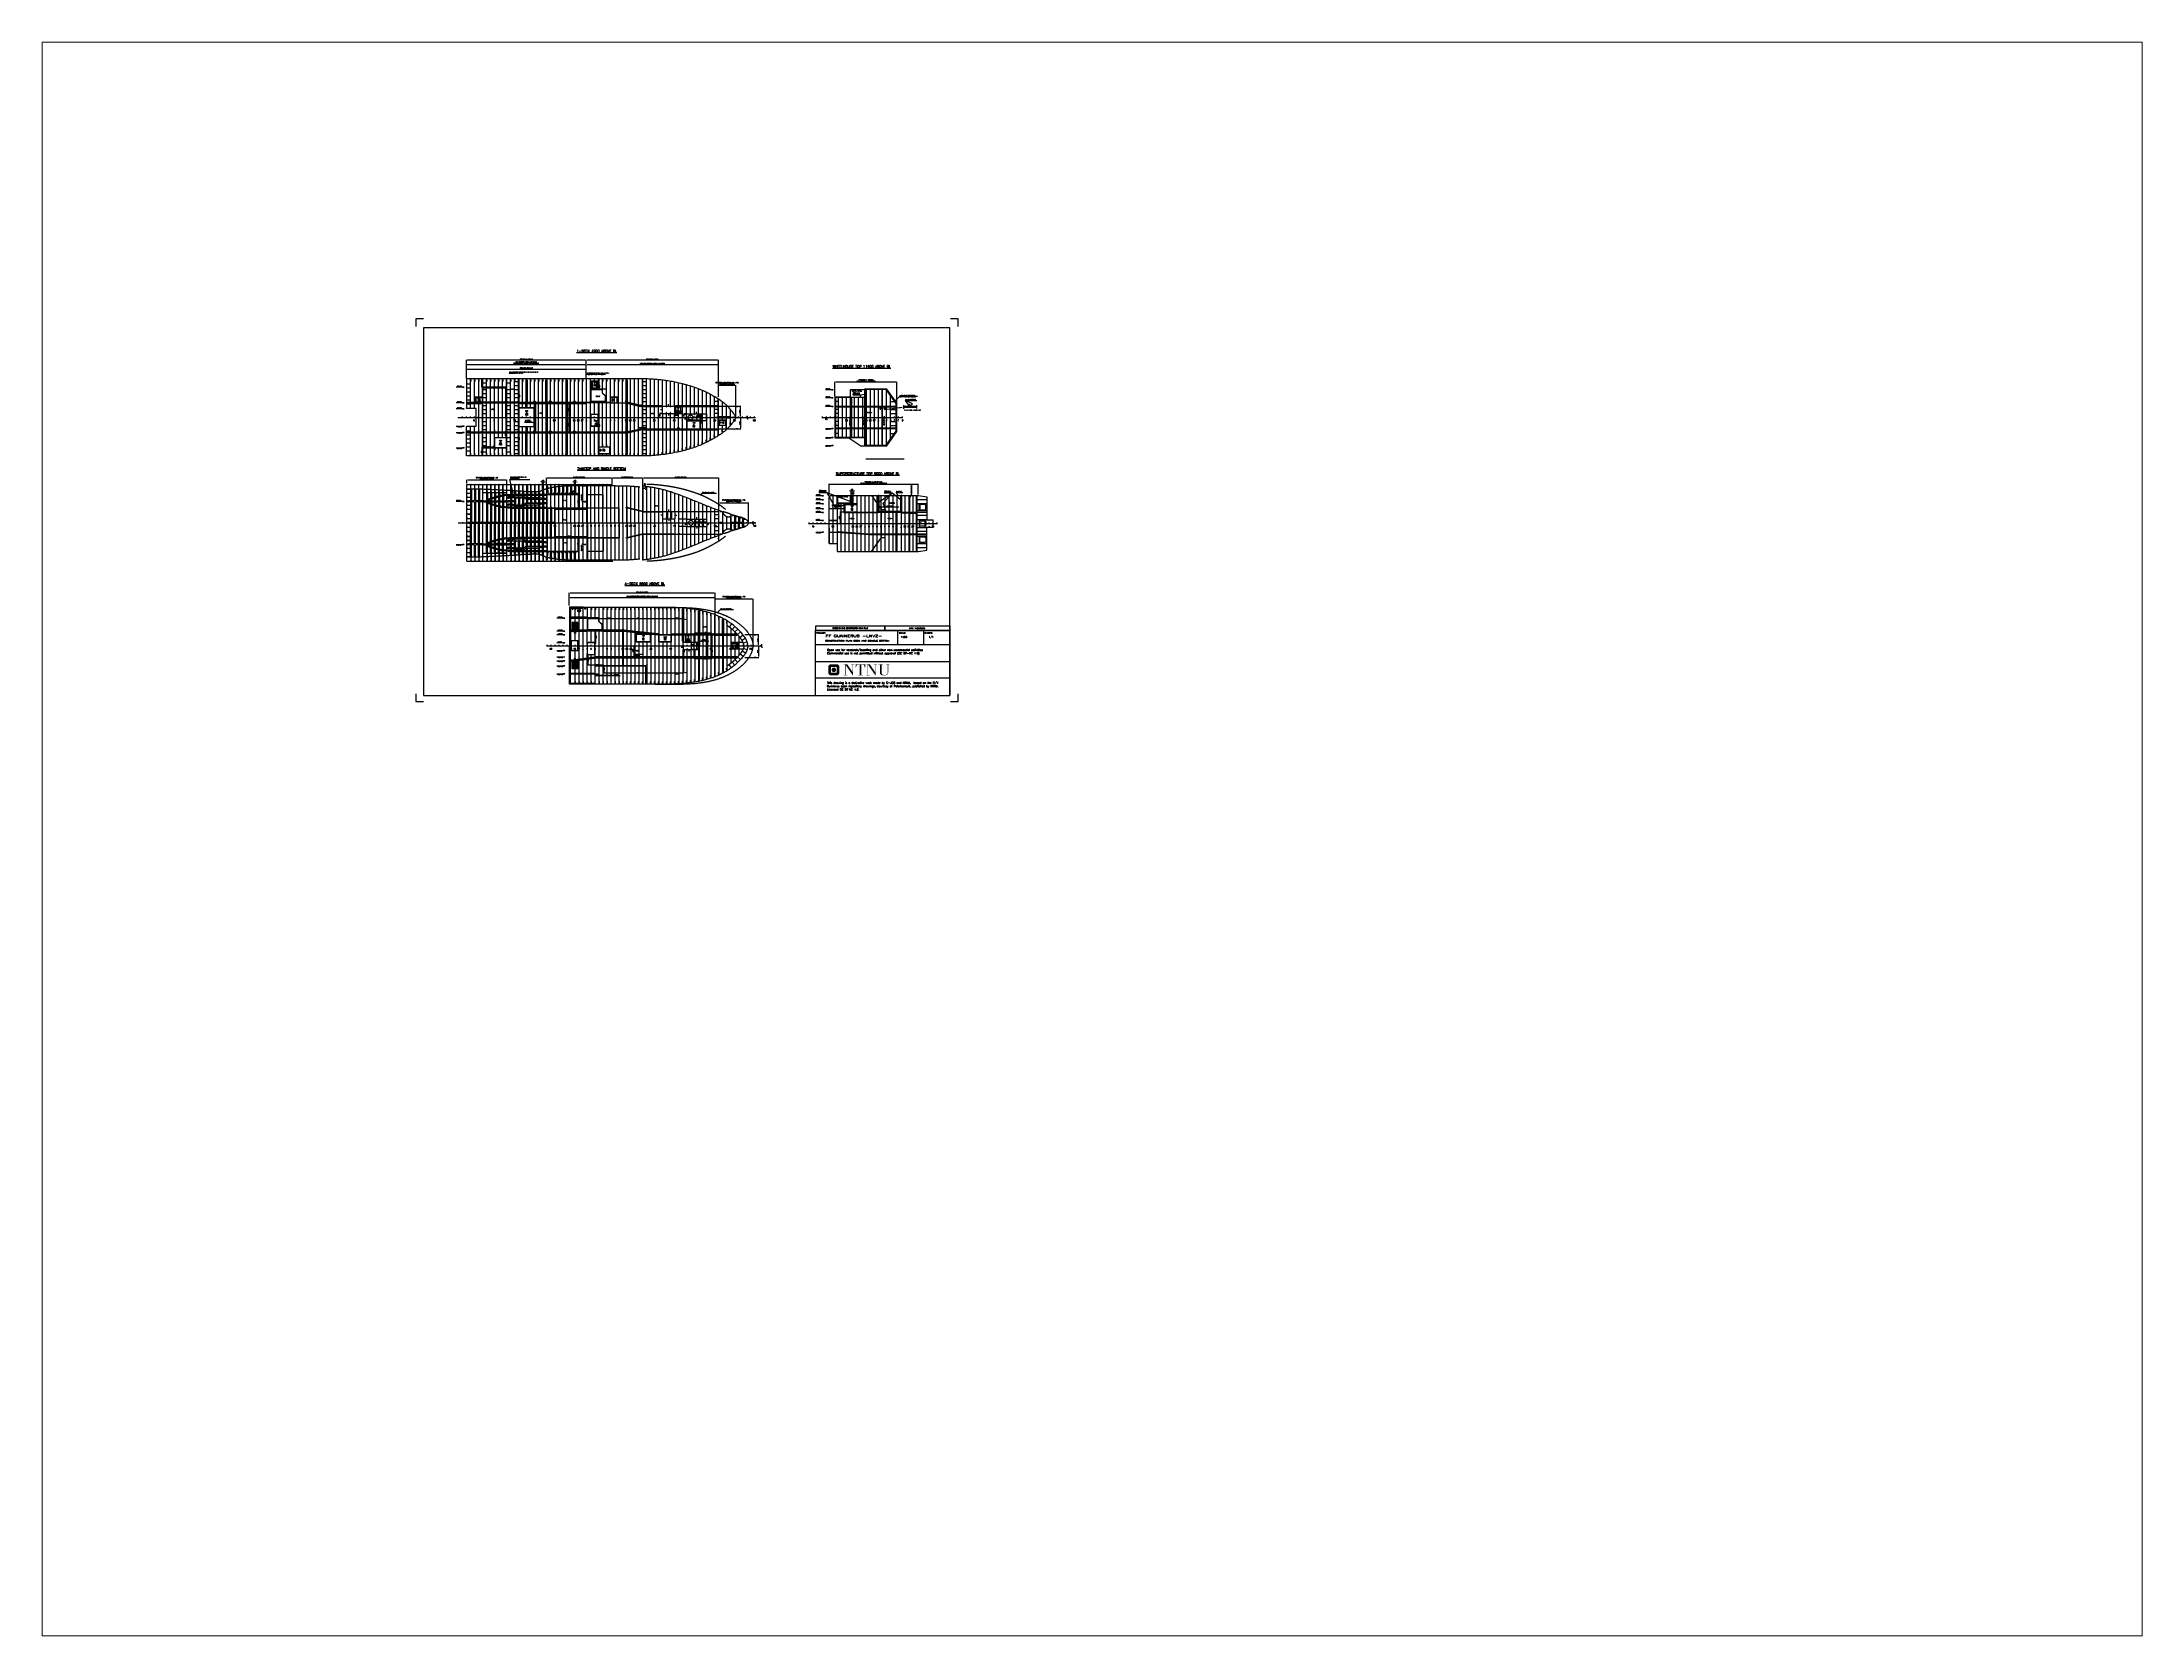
# Paper-space layout 'Layout1' of a CAD drawing. Extents: x 26 to 231, y 20 to 176.
# The model-space entities are those that its viewports show. They can reach past a viewport. Long polylines and large blocks are cut down to what shows.
import ezdxf
from ezdxf.enums import TextEntityAlignment as Align

# ---------------------------------------------------------------- set-up
doc = ezdxf.new("R2010")
doc.units = 0
doc.header["$LTSCALE"] = 250
for name, pattern in [('CENTER', [3, 2.5, -0.25, 0, -0.25]), ('DASHDOT', [1, 0.5, -0.25, 0, -0.25]), ('DASHED', [0.75, 0.5, -0.25]), ('JERNB', [2, 1, -1]), ('PHANTOM', [2.1, 1.25, -0.2, 0.125, -0.2, 0.125, -0.2])]:
    doc.linetypes.add(name, pattern=pattern)
doc.layers.get('0').update_dxf_attribs({"linetype": 'CONTINUOUS'})
doc.layers.get('DEFPOINTS').update_dxf_attribs({"linetype": 'CONTINUOUS'})
for name, color, linetype in [('_-0', 7, 'CONTINUOUS'), ('I0CO2', 2, 'CONTINUOUS'), ('LASTLUKE', 1, 'CONTINUOUS'), ('POSNR', 2, 'CONTINUOUS'), ('REV C3', 3, 'CONTINUOUS'), ('S0CE1', 1, 'CENTER'), ('S0CO1', 1, 'CONTINUOUS'), ('S0CO2', 2, 'CONTINUOUS'), ('S0CO3', 3, 'CONTINUOUS'), ('S0CO5', 4, 'CONTINUOUS'), ('S0DA1', 1, 'DASHED'), ('S0DA2', 2, 'DASHED'), ('S0DA3', 3, 'DASHED'), ('S0DIM', 2, 'CONTINUOUS'), ('S0PH1', 1, 'PHANTOM'), ('S0PH2', 2, 'PHANTOM'), ('S0TX2', 2, 'CONTINUOUS'), ('S0TX3', 3, 'CONTINUOUS'), ('U0CO1', 1, 'CONTINUOUS')]:
    doc.layers.add(name, color=color, linetype=linetype)
doc.styles.add('18', font='romans', dxfattribs={"height": 180})
doc.styles.add('ROMANS', font='romans', dxfattribs={"height": 100})
doc.styles.add('Romans500', font='romans.shx', dxfattribs={"width": 0.8, "height": 500})
doc.dimstyles.new('ROAR', dxfattribs={"dimscale": 0.4, "dimtxt": 150, "dimasz": 2.4, "dimexe": 100, "dimexo": 100, "dimgap": 400, "dimtad": 0, "dimdsep": 46, "dimtxsty": 'ROMANS', "dimblk1": 'PILB', "dimblk2": 'PILC', "dimsah": 1, "dimcen": 0, "dimclrd": 1, "dimclre": 1, "dimclrt": 2, "dimadec": 0, "dimazin": 0, "dimtfac": 1, "dimtmove": 2, "dimatfit": 3, "dimldrblk": 'PILB', "dimfxl": 100, "dimtvp": 100, "dimtolj": 1, "dimarcsym": 0})
doc.dimstyles.get("Standard").update_dxf_attribs({"dimscale": 50, "dimtxt": 2, "dimasz": 2, "dimexe": 0.5, "dimexo": 1, "dimgap": 1, "dimtad": 1, "dimdsep": 46, "dimtxsty": 'ROMANS', "dimcen": 1.5, "dimclrd": 1, "dimclre": 1, "dimclrt": 2, "dimazin": 2, "dimtfac": 1, "dimtmove": 2, "dimatfit": 3, "dimfxl": 1, "dimtvp": 100, "dimtolj": 1, "dimarcsym": 0})

# ---------------------------------------------------------------- blocks, each defined once
blk = doc.blocks.new('KNE150')
at = {"layer": 'S0CO1', "color": 0}
blk.add_lwpolyline([(30, 0), (150, 0), (150, -15), (15, -150), (0, -150), (0, -30, 0.4142136)], format="xyb", close=True, dxfattribs=at)
blk = doc.blocks.new('HP80x7')
at = {"color": 0, "linetype": 'ByBlock'}
blk.add_lwpolyline([(17, -80, 0.7733437), (19, -73), (8, -66, -0.2679492), (6, -63), (6, 0), (0, 0), (0, -80), (17, -80)], format="xyb", dxfattribs=at)
blk = doc.blocks.new('*D89')
at = {"layer": 'DEFPOINTS', "color": 0, "transparency": 16777216}
for p in [(135146, 110825), (146295, 112242), (146295, 110904)]:
    blk.add_point(p, dxfattribs=at)
at = {"layer": 'S0TX2', "color": 1, "lineweight": -2, "transparency": 16777216}
for p, q in [((135146, 110875), (135146, 112267)), ((135246, 112242), (146195, 112242)), ((146295, 110954), (146295, 112267))]:
    blk.add_line(p, q, dxfattribs=at)
at = {"layer": 'S0TX2', "color": 1, "transparency": 16777216}
for points in [[(135246, 112259), (135246, 112225), (135146, 112242)], [(146195, 112259), (146195, 112225), (146295, 112242)]]:
    blk.add_solid(points, dxfattribs=at)
at = {"layer": 'S0TX2', "color": 2, "transparency": 16777216, "insert": (140720, 112425), "char_height": 100, "attachment_point": 5, "style": 'ROMANS'}
blk.add_mtext('\\A1;STIFFENERS: AL. L75x50x7 UNO.\\PTRANSV. AND LONG. GIRDERS: AL. L150x100x10', dxfattribs=at)
blk = doc.blocks.new('PLDIM2')
at = {"layer": 'S0TX2', "style": 'ROMANS'}
for s, p in [('P', (-19, 0)), ('L', (23, 0))]:
    blk.add_text(s, height=100, dxfattribs=at).set_placement(p)
blk.add_attdef('XX.X', (168, -1), '', height=100, dxfattribs=at)
blk = doc.blocks.new('*X7')
at = {"color": 0}
for p, q in [((13410, 17177), (13450, 17217)), ((13439, 17177), (13479, 17217)), ((13467, 17177), (13507, 17217)), ((13495, 17177), (13535, 17217)), ((13523, 17177), (13563, 17217)), ((13552, 17177), (13592, 17217))]:
    blk.add_line(p, q, dxfattribs=at)
blk = doc.blocks.new('TYKK')
at = {"layer": 'S0CO1'}
for p, q in [((-2, 0.8), (2, 0.8)), ((-2, 0), (2, 0))]:
    blk.add_line(p, q, dxfattribs=at)
at = {"layer": 'S0CO1', "xscale": 0.0204, "yscale": 0.0204, "zscale": 0.0204}
blk.add_blockref('*X7', (-275.4, -350.4), dxfattribs=at)
blk = doc.blocks.new('*D87')
at = {"layer": 'DEFPOINTS', "color": 0, "transparency": 16777216}
for p in [(136696, 108725), (136538, 107325), (136646, 107325)]:
    blk.add_point(p, dxfattribs=at)
at = {"layer": 'S0CO1', "color": 1, "lineweight": -2, "transparency": 16777216}
for p, q in [((136646, 108725), (136513, 108725)), ((136538, 108625), (136538, 107425)), ((136596, 107325), (136513, 107325))]:
    blk.add_line(p, q, dxfattribs=at)
at = {"layer": 'S0CO1', "color": 1, "transparency": 16777216}
for points in [[(136521, 108625), (136555, 108625), (136538, 108725)], [(136521, 107425), (136555, 107425), (136538, 107325)]]:
    blk.add_solid(points, dxfattribs=at)
at = {"layer": 'S0CO1', "color": 2, "transparency": 16777216, "insert": (136438, 108025), "char_height": 100, "attachment_point": 5, "rotation": 90, "style": 'ROMANS'}
blk.add_mtext('\\A1;1400', dxfattribs=at)
blk = doc.blocks.new('*D88')
at = {"layer": 'DEFPOINTS', "color": 0, "transparency": 16777216}
for p in [(137896, 110825), (138146, 111410), (138146, 110825)]:
    blk.add_point(p, dxfattribs=at)
at = {"layer": 'S0CO1', "color": 1, "lineweight": -2, "transparency": 16777216}
for p, q in [((137796, 111410), (137696, 111410)), ((137896, 110875), (137896, 111435)), ((137896, 111410), (138146, 111410)), ((138146, 110875), (138146, 111435)), ((138246, 111410), (138346, 111410))]:
    blk.add_line(p, q, dxfattribs=at)
at = {"layer": 'S0CO1', "color": 1, "transparency": 16777216}
for points in [[(137796, 111427), (137796, 111394), (137896, 111410)], [(138246, 111427), (138246, 111394), (138146, 111410)]]:
    blk.add_solid(points, dxfattribs=at)
at = {"layer": 'S0CO1', "color": 2, "transparency": 16777216, "insert": (138021, 111560), "char_height": 100, "attachment_point": 5, "style": 'ROMANS'}
blk.add_mtext('\\A1;250', dxfattribs=at)
blk = doc.blocks.new('*D90')
at = {"layer": 'DEFPOINTS', "color": 0, "transparency": 16777216}
for p in [(143632, 125012), (135889, 123116), (143632, 122349)]:
    blk.add_point(p, dxfattribs=at)
at = {"layer": 'S0TX2', "color": 1, "lineweight": -2, "transparency": 16777216}
for p, q in [((135889, 123166), (135889, 125037)), ((135989, 125012), (143532, 125012)), ((143632, 122399), (143632, 125037))]:
    blk.add_line(p, q, dxfattribs=at)
at = {"layer": 'S0TX2', "color": 1, "transparency": 16777216}
for points in [[(135989, 125028), (135989, 124995), (135889, 125012)], [(143532, 125028), (143532, 124995), (143632, 125012)]]:
    blk.add_solid(points, dxfattribs=at)
at = {"layer": 'S0TX2', "color": 2, "transparency": 16777216, "insert": (139760, 125195), "char_height": 100, "attachment_point": 5, "style": 'ROMANS'}
blk.add_mtext('\\A1;STIFFENERS: AL. L75x50x7\\PLONG. GIRDERS: AL. L150x100x10', dxfattribs=at)
blk = doc.blocks.new('L200X100X10')
at = {"layer": 'S0CO2'}
blk.add_lwpolyline([(0, 0), (0, -200), (100, -200), (100, -200), (100, -190), (15, -190, -0.4142136), (10, -185), (10, 0)], format="xyb", close=True, dxfattribs=at)
blk = doc.blocks.new('L75X50X8')
at = {"layer": 'S0CO2'}
blk.add_lwpolyline([(0, 0), (0, -75), (50, -75), (50, -67), (8, -67), (8, 0)], close=True, dxfattribs=at)
blk = doc.blocks.new('PILL-U')
at = {"layer": 'S0CO2'}
for p, q in [((150, -150), (-150, 150)), ((-150, -150), (150, 150))]:
    blk.add_line(p, q, dxfattribs=at)
blk = doc.blocks.new('PILC')
at = {"color": 1, "linetype": 'ByBlock'}
blk.add_line((0, 0), (-250, 0), dxfattribs=at)
blk.add_solid([(-125, 21), (-125, -21), (0, 0)], dxfattribs=at)
blk = doc.blocks.new('SNIP-1')
at = {"color": 0, "linetype": 'PHANTOM'}
blk.add_lwpolyline([(0, 0), (0, -5), (87, -55), (287, -55)], dxfattribs=at)
blk = doc.blocks.new('*D95')
at = {"layer": 'DEFPOINTS', "color": 0, "transparency": 16777216}
for p in [(102681, 98094), (120901, 98644), (120901, 95903)]:
    blk.add_point(p, dxfattribs=at)
at = {"layer": 'S0TX2', "color": 1, "lineweight": -2, "transparency": 16777216}
for p, q in [((102681, 98144), (102681, 98669)), ((102781, 98644), (120801, 98644)), ((120901, 95953), (120901, 98669))]:
    blk.add_line(p, q, dxfattribs=at)
at = {"layer": 'S0TX2', "color": 1, "transparency": 16777216}
for points in [[(102781, 98661), (102781, 98628), (102681, 98644)], [(120801, 98661), (120801, 98628), (120901, 98644)]]:
    blk.add_solid(points, dxfattribs=at)
at = {"layer": 'S0TX2', "color": 2, "transparency": 16777216, "insert": (111791, 98744), "char_height": 100, "attachment_point": 5, "style": 'ROMANS'}
blk.add_mtext('\\A1;DECK BEAMS: HP80x6', dxfattribs=at)
blk = doc.blocks.new('*D96')
at = {"layer": 'DEFPOINTS', "color": 0, "transparency": 16777216}
for p in [(120901, 98069), (102681, 97006), (120901, 96973)]:
    blk.add_point(p, dxfattribs=at)
at = {"layer": 'S0TX2', "color": 1, "lineweight": -2, "transparency": 16777216}
for p, q in [((102681, 97056), (102681, 98094)), ((102781, 98069), (120801, 98069)), ((120901, 97023), (120901, 98094))]:
    blk.add_line(p, q, dxfattribs=at)
at = {"layer": 'S0TX2', "color": 1, "transparency": 16777216}
for points in [[(102781, 98085), (102781, 98052), (102681, 98069)], [(120801, 98085), (120801, 98052), (120901, 98069)]]:
    blk.add_solid(points, dxfattribs=at)
at = {"layer": 'S0TX2', "color": 2, "transparency": 16777216, "insert": (111791, 98195), "char_height": 100, "attachment_point": 5, "style": 'ROMANS'}
blk.add_mtext('\\A1;LONG AND TRANSV DECK GIRDERS: W:150x8 / FL:120x10', dxfattribs=at)
blk = doc.blocks.new('ST10073')
at = {"layer": 'S0CO2'}
for p, q in [((1.49, 4), (-1.49, 4)), ((-1.49, 0), (1.49, 0)), ((-0.79, 4), (-0.79, 0)), ((0.79, 4), (0.79, 0))]:
    blk.add_line(p, q, dxfattribs=at)
blk = doc.blocks.new('*D93')
at = {"layer": 'DEFPOINTS', "color": 0, "transparency": 16777216}
for p in [(126383, 92038), (124591, 90588), (126343, 90588)]:
    blk.add_point(p, dxfattribs=at)
at = {"layer": 'S0TX2', "color": 1, "lineweight": -2, "transparency": 16777216}
for p, q in [((126333, 92038), (126318, 92038)), ((126343, 91938), (126343, 90688)), ((124641, 90588), (126368, 90588))]:
    blk.add_line(p, q, dxfattribs=at)
at = {"layer": 'S0TX2', "color": 1, "transparency": 16777216}
for points in [[(126327, 91938), (126360, 91938), (126343, 92038)], [(126327, 90688), (126360, 90688), (126343, 90588)]]:
    blk.add_solid(points, dxfattribs=at)
at = {"layer": 'S0TX2', "color": 2, "transparency": 16777216, "insert": (126243, 91313), "char_height": 100, "attachment_point": 5, "rotation": 90, "style": 'ROMANS'}
blk.add_mtext('\\A1;1450', dxfattribs=at)
blk = doc.blocks.new('*D94')
at = {"layer": 'DEFPOINTS', "color": 0, "transparency": 16777216}
for p in [(124591, 93438), (126343, 93438), (126383, 92038)]:
    blk.add_point(p, dxfattribs=at)
at = {"layer": 'S0TX2', "color": 1, "lineweight": -2, "transparency": 16777216}
for p, q in [((124641, 93438), (126368, 93438)), ((126333, 92038), (126318, 92038)), ((126343, 92138), (126343, 93338))]:
    blk.add_line(p, q, dxfattribs=at)
at = {"layer": 'S0TX2', "color": 1, "transparency": 16777216}
for points in [[(126327, 93338), (126360, 93338), (126343, 93438)], [(126327, 92138), (126360, 92138), (126343, 92038)]]:
    blk.add_solid(points, dxfattribs=at)
at = {"layer": 'S0TX2', "color": 2, "transparency": 16777216, "insert": (126243, 92738), "char_height": 100, "attachment_point": 5, "rotation": 90, "style": 'ROMANS'}
blk.add_mtext('\\A1;1400', dxfattribs=at)
blk = doc.blocks.new('CL-MERKE')
at = {"layer": 'POSNR'}
blk.add_lwpolyline([(0, 191), (0, -191), (121, -191)], dxfattribs=at)
at = {"layer": 'POSNR', "style": 'ROMANS'}
blk.add_text('C', height=200, dxfattribs=at).set_placement((-107, -102))
blk = doc.blocks.new('ST10011')
at = {"layer": 'S0CO1'}
for p, q in [((4.2, 0.7), (-0.1, 0.7)), ((0, 0), (0.7, 0.7)), ((0.6, 0), (1.3, 0.7)), ((1.2, 0), (1.9, 0.7)), ((1.8, 0), (2.5, 0.7)), ((2.4, 0), (3.1, 0.7)), ((3, 0), (3.7, 0.7))]:
    blk.add_line(p, q, dxfattribs=at)
blk = doc.blocks.new('*D92')
at = {"layer": 'DEFPOINTS', "color": 0, "transparency": 16777216}
for p in [(110727, 92038), (110727, 90788), (111401, 90788)]:
    blk.add_point(p, dxfattribs=at)
at = {"layer": 'S0CO1', "color": 1, "lineweight": -2, "transparency": 16777216}
for p, q in [((110727, 91938), (110727, 90888)), ((110777, 92038), (110752, 92038)), ((111351, 90788), (110702, 90788))]:
    blk.add_line(p, q, dxfattribs=at)
at = {"layer": 'S0CO1', "color": 1, "transparency": 16777216}
for points in [[(110711, 91938), (110744, 91938), (110727, 92038)], [(110711, 90888), (110744, 90888), (110727, 90788)]]:
    blk.add_solid(points, dxfattribs=at)
at = {"layer": 'S0CO1', "color": 2, "transparency": 16777216, "insert": (110627, 91413), "char_height": 100, "attachment_point": 5, "rotation": 90, "style": 'ROMANS'}
blk.add_mtext('\\A1;1250', dxfattribs=at)
blk = doc.blocks.new('bb vinsj')
at = {"color": 0, "linetype": 'ByBlock'}
for p, q in [((232, 3347), (58, 2379)), ((283, 3261), (123, 2368)), ((157, 3214), (158, 3222)), ((944, 3072), (157, 3214)), ((158, 3222), (946, 3080)), ((218, 3273), (208, 3213)), ((232, 3347), (218, 3273)), ((218, 3273), (907, 3149)), ((921, 3223), (232, 3347)), ((263, 3265), (283, 3261)), ((299, 2477), (423, 3166)), ((555, 2431), (679, 3120)), ((831, 3093), (683, 2267)), ((895, 3081), (747, 2255)), ((843, 3161), (833, 3101)), ((907, 3149), (897, 3089)), ((907, 3149), (921, 3223)), ((944, 3072), (946, 3080)), ((32, 2517), (33, 2525)), ((32, 2517), (819, 2375)), ((820, 2383), (33, 2525)), ((463, 2032), (246, 2071)), ((253, 2054), (256, 2069)), ((450, 2019), (253, 2054)), ((274, 1987), (280, 1986)), ((280, 1986), (279, 1977)), ((279, 1976), (295, 1973)), ((282, 2030), (282, 2030)), ((288, 2048), (285, 2031)), ((297, 1980), (296, 1974)), ((320, 1966), (320, 1967)), ((368, 1976), (373, 1975)), ((374, 1970), (372, 1959)), ((373, 1958), (388, 1955)), ((392, 1967), (390, 1956)), ((416, 2025), (416, 2025)), ((453, 2034), (450, 2019)), ((819, 2375), (820, 2383))]:
    blk.add_line(p, q, dxfattribs=at)
at = {"color": 0, "linetype": 'PHANTOM'}
blk.add_line((576, 3285), (338, 1961), dxfattribs=at)
at = {"color": 0, "linetype": 'ByBlock'}
blk.add_lwpolyline([(58, 2379), (40, 2281), (729, 2157), (747, 2255)], close=True, dxfattribs=at)
for points, const_width in [([(246, 2071, 0.4142136), (243, 2075), (130, 2095, -0.3989595), (126, 2101), (130, 2132), (128, 2135), (131, 2150), (142, 2212), (145, 2215, 0.1598921), (147, 2219), (155, 2260)], 0.1), ([(288, 2048), (285, 2031), (282, 2030), (282, 2030), (274, 1987), (280, 1986), (280, 1986), (279, 1977), (279, 1976), (295, 1973), (296, 1974), (297, 1980), (300, 1979, -0.1962683), (306, 1975, 0.1962625), (318, 1968), (320, 1967, 0.4285833), (322, 1964), (338, 1961), (354, 1958, 0.4142135), (357, 1961), (359, 1968), (362, 1973, -0.1974592), (368, 1976), (373, 1975), (373, 1971), (373, 1970), (374, 1970), (372, 1959), (373, 1958), (388, 1955), (390, 1956), (392, 1967), (393, 1968), (404, 2016, -0.4040266), (407, 2019), (411, 2018, 0.4040255), (415, 2020), (416, 2025)], 1), ([(463, 2032, -0.4142136), (466, 2035), (580, 2014, 0.3989595), (586, 2018), (593, 2049), (596, 2051), (598, 2066), (609, 2128), (607, 2132, -0.1598921), (607, 2136), (614, 2178)], 0.1)]:
    blk.add_lwpolyline(points, format="xyb", dxfattribs=dict(at, const_width=const_width))
at = {"color": 0, "linetype": 'ByBlock', "const_width": 0.1}
for points in [[(246, 2071), (268, 2067)], [(463, 2032), (441, 2036)]]:
    blk.add_lwpolyline(points, dxfattribs=at)
at = {"color": 0, "linetype": 'ByBlock'}
for centre, radius, start, end in [((280, 1977), 1, 169.80545, 259.80543), ((283, 2033), 3, 259.80543, 307.99511), ((286, 2028), 3, 109.19286, 127.99514), ((295, 1974), 1, 259.80543, 349.80541), ((298, 1969), 10, 35.38996, 79.80544), ((321, 1985), 18, 215.38991, 259.80543), ((315, 1970), 1, 169.80545, 259.80543), ((323, 1967), 3, 199.80517, 259.80543), ((373, 1959), 1, 169.80545, 259.80543), ((374, 1971), 1, 171.80616, 259.80543), ((389, 1956), 1, 259.80543, 349.80541), ((392, 1968), 1, 259.80543, 347.8047)]:
    blk.add_arc(centre, radius, start, end, dxfattribs=at)
blk = doc.blocks.new('*D91')
at = {"layer": 'DEFPOINTS', "color": 0, "transparency": 16777216}
for p in [(125651, 97897), (120901, 96386), (125651, 91988)]:
    blk.add_point(p, dxfattribs=at)
at = {"layer": 'S0TX2', "color": 1, "lineweight": -2, "transparency": 16777216}
for p, q in [((120901, 96436), (120901, 97922)), ((121001, 97897), (125551, 97897)), ((125651, 92038), (125651, 97922))]:
    blk.add_line(p, q, dxfattribs=at)
at = {"layer": 'S0TX2', "color": 1, "transparency": 16777216}
for points in [[(121001, 97914), (121001, 97880), (120901, 97897)], [(125551, 97914), (125551, 97880), (125651, 97897)]]:
    blk.add_solid(points, dxfattribs=at)
at = {"layer": 'S0TX2', "color": 2, "transparency": 16777216, "insert": (123276, 98090), "char_height": 100, "attachment_point": 5, "style": 'ROMANS'}
blk.add_mtext('\\A1;STRUCTURE AND DIMENSIONS #51 - FWD:\\PSEE DRAWING - FOREBODY.', dxfattribs=at)
blk = doc.blocks.new('*D110')
at = {"layer": 'DEFPOINTS', "color": 0, "transparency": 16777216}
for p in [(104795, 127752), (104795, 127513), (89829, 125377)]:
    blk.add_point(p, dxfattribs=at)
at = {"layer": 'S0TX2', "color": 1, "lineweight": -2, "transparency": 16777216}
for p, q in [((89829, 125427), (89829, 127777)), ((89929, 127752), (104695, 127752)), ((104795, 127563), (104795, 127777))]:
    blk.add_line(p, q, dxfattribs=at)
at = {"layer": 'S0TX2', "color": 1, "transparency": 16777216}
for points in [[(89929, 127768), (89929, 127735), (89829, 127752)], [(104695, 127768), (104695, 127735), (104795, 127752)]]:
    blk.add_solid(points, dxfattribs=at)
at = {"layer": 'S0TX2', "color": 2, "transparency": 16777216, "insert": (97312, 127852), "char_height": 100, "attachment_point": 5, "style": 'ROMANS'}
blk.add_mtext('\\A1;DECK BEAMS: HP140x8', dxfattribs=at)
blk = doc.blocks.new('PILL-O-U')
at = {"layer": 'S0TX2'}
h = blk.add_hatch(color=256, dxfattribs=at)
h.paths.add_polyline_path([(1, -1), (0, -1), (0, -100, 0.198881), (71, -71)])
h.paths.add_polyline_path([(0, -1), (-70, -71, 0.1962664), (0, -100)])
h.paths.add_polyline_path([(0, -1), (0, 0), (-71, 71, 0.1989124), (-100, 0, 0.2015924), (-70, -71)])
h.paths.add_polyline_path([(0, 100, 0.198881), (-71, 71), (0, 0)])
h.paths.add_polyline_path([(71, 70, 0.2016238), (0, 100), (0, 0), (1, -1)])
h.paths.add_polyline_path([(71, 70), (1, -1), (71, -71, 0.1989124), (100, 0, 0.1962351)])
at = {"layer": 'S0CO2'}
for p, q in [((151, -151), (-149, 149)), ((-149, -151), (151, 149))]:
    blk.add_line(p, q, dxfattribs=at)
blk.add_circle((0, 0), 100, dxfattribs=at)
blk = doc.blocks.new('snip')
at = {"color": 0, "linetype": 'ByBlock'}
for p, q in [((-75, -151), (-75, -221)), ((75, -151), (75, -221))]:
    blk.add_line(p, q, dxfattribs=at)
blk.add_lwpolyline([(75, -151), (13, -43), (-12, -43), (-75, -151)], dxfattribs=at)
blk = doc.blocks.new('*D109')
at = {"layer": 'DEFPOINTS', "color": 0, "transparency": 16777216}
for p in [(104795, 127200), (121319, 127752), (121319, 123078)]:
    blk.add_point(p, dxfattribs=at)
at = {"layer": 'S0TX2', "color": 1, "lineweight": -2, "transparency": 16777216}
for p, q in [((104795, 127250), (104795, 127777)), ((104895, 127752), (121219, 127752)), ((121319, 123128), (121319, 127777))]:
    blk.add_line(p, q, dxfattribs=at)
at = {"layer": 'S0TX2', "color": 1, "transparency": 16777216}
for points in [[(104895, 127768), (104895, 127735), (104795, 127752)], [(121219, 127768), (121219, 127735), (121319, 127752)]]:
    blk.add_solid(points, dxfattribs=at)
at = {"layer": 'S0TX2', "color": 2, "transparency": 16777216, "insert": (113057, 127852), "char_height": 100, "attachment_point": 5, "style": 'ROMANS'}
blk.add_mtext('\\A1;DECK BEAMS: HP80x6', dxfattribs=at)
blk = doc.blocks.new('HP100x7')
at = {"color": 0}
blk.add_lwpolyline([(0, 0), (0, -100), (20, -100, 0.767327), (24, -89), (10, -79, -0.2679492), (7, -75), (7, 0)], format="xyb", close=True, dxfattribs=at)
blk = doc.blocks.new('*D105')
at = {"layer": 'DEFPOINTS', "color": 0, "transparency": 16777216}
for p in [(121305, 121977), (124101, 121977), (124141, 120577)]:
    blk.add_point(p, dxfattribs=at)
at = {"layer": 'S0TX2', "color": 1, "lineweight": -2, "transparency": 16777216}
for p, q in [((121355, 121977), (124126, 121977)), ((124101, 120677), (124101, 121877)), ((124091, 120577), (124076, 120577))]:
    blk.add_line(p, q, dxfattribs=at)
at = {"layer": 'S0TX2', "color": 1, "transparency": 16777216}
for points in [[(124084, 121877), (124118, 121877), (124101, 121977)], [(124084, 120677), (124118, 120677), (124101, 120577)]]:
    blk.add_solid(points, dxfattribs=at)
at = {"layer": 'S0TX2', "color": 2, "transparency": 16777216, "insert": (124001, 121277), "char_height": 100, "attachment_point": 5, "rotation": 90, "style": 'ROMANS'}
blk.add_mtext('\\A1;1400', dxfattribs=at)
blk = doc.blocks.new('*D106')
at = {"layer": 'DEFPOINTS', "color": 0, "transparency": 16777216}
for p in [(104795, 126028), (121319, 127176), (121319, 125377)]:
    blk.add_point(p, dxfattribs=at)
at = {"layer": 'S0TX2', "color": 1, "lineweight": -2, "transparency": 16777216}
for p, q in [((104795, 126078), (104795, 127201)), ((104895, 127176), (121219, 127176)), ((121319, 125427), (121319, 127201))]:
    blk.add_line(p, q, dxfattribs=at)
at = {"layer": 'S0TX2', "color": 1, "transparency": 16777216}
for points in [[(104895, 127193), (104895, 127160), (104795, 127176)], [(121219, 127193), (121219, 127160), (121319, 127176)]]:
    blk.add_solid(points, dxfattribs=at)
at = {"layer": 'S0TX2', "color": 2, "transparency": 16777216, "insert": (113057, 127303), "char_height": 100, "attachment_point": 5, "style": 'ROMANS'}
blk.add_mtext('\\A1;LONG. DECK GIRDERS: W:150x8 / FL:120x10', dxfattribs=at)
blk = doc.blocks.new('*D108')
at = {"layer": 'DEFPOINTS', "color": 0, "transparency": 16777216}
for p in [(121305, 119127), (124101, 119127), (124141, 120577)]:
    blk.add_point(p, dxfattribs=at)
at = {"layer": 'S0TX2', "color": 1, "lineweight": -2, "transparency": 16777216}
for p, q in [((121355, 119127), (124126, 119127)), ((124091, 120577), (124076, 120577)), ((124101, 120477), (124101, 119227))]:
    blk.add_line(p, q, dxfattribs=at)
at = {"layer": 'S0TX2', "color": 1, "transparency": 16777216}
for points in [[(124084, 120477), (124118, 120477), (124101, 120577)], [(124084, 119227), (124118, 119227), (124101, 119127)]]:
    blk.add_solid(points, dxfattribs=at)
at = {"layer": 'S0TX2', "color": 2, "transparency": 16777216, "insert": (124001, 119852), "char_height": 100, "attachment_point": 5, "rotation": 90, "style": 'ROMANS'}
blk.add_mtext('\\A1;1450', dxfattribs=at)
blk = doc.blocks.new('*D103')
at = {"layer": 'DEFPOINTS', "color": 0, "transparency": 16777216}
for p in [(102514, 120577), (102514, 118702), (102662, 120577)]:
    blk.add_point(p, dxfattribs=at)
at = {"layer": 'S0TX2', "color": 1, "lineweight": -2, "transparency": 16777216}
for p, q in [((102564, 120577), (102687, 120577)), ((102564, 118702), (102687, 118702)), ((102662, 118802), (102662, 120477))]:
    blk.add_line(p, q, dxfattribs=at)
at = {"layer": 'S0TX2', "color": 1, "transparency": 16777216}
for points in [[(102646, 120477), (102679, 120477), (102662, 120577)], [(102646, 118802), (102679, 118802), (102662, 118702)]]:
    blk.add_solid(points, dxfattribs=at)
at = {"layer": 'S0TX2', "color": 2, "transparency": 16777216, "insert": (102562, 119639), "char_height": 100, "attachment_point": 5, "rotation": 90, "style": 'ROMANS'}
blk.add_mtext('\\A1;1875', dxfattribs=at)
blk = doc.blocks.new('*D104')
at = {"layer": 'DEFPOINTS', "color": 0, "transparency": 16777216}
for p in [(102662, 122452), (102662, 122452), (102514, 120577)]:
    blk.add_point(p, dxfattribs=at)
at = {"layer": 'S0TX2', "color": 1, "lineweight": -2, "transparency": 16777216}
for p, q in [((102662, 120677), (102662, 122352)), ((102712, 122452), (102687, 122452)), ((102564, 120577), (102687, 120577))]:
    blk.add_line(p, q, dxfattribs=at)
at = {"layer": 'S0TX2', "color": 1, "transparency": 16777216}
for points in [[(102646, 122352), (102679, 122352), (102662, 122452)], [(102646, 120677), (102679, 120677), (102662, 120577)]]:
    blk.add_solid(points, dxfattribs=at)
at = {"layer": 'S0TX2', "color": 2, "transparency": 16777216, "insert": (102562, 121514), "char_height": 100, "attachment_point": 5, "rotation": 90, "style": 'ROMANS'}
blk.add_mtext('\\A1;1875', dxfattribs=at)
blk = doc.blocks.new('*D107')
at = {"layer": 'DEFPOINTS', "color": 0, "transparency": 16777216}
for p in [(89829, 126028), (104795, 127175), (104795, 125377)]:
    blk.add_point(p, dxfattribs=at)
at = {"layer": 'S0TX2', "color": 1, "lineweight": -2, "transparency": 16777216}
for p, q in [((89829, 126078), (89829, 127200)), ((89929, 127175), (104695, 127175)), ((104795, 125427), (104795, 127200))]:
    blk.add_line(p, q, dxfattribs=at)
at = {"layer": 'S0TX2', "color": 1, "transparency": 16777216}
for points in [[(89929, 127192), (89929, 127158), (89829, 127175)], [(104695, 127192), (104695, 127158), (104795, 127175)]]:
    blk.add_solid(points, dxfattribs=at)
at = {"layer": 'S0TX2', "color": 2, "transparency": 16777216, "insert": (97312, 127394), "char_height": 100, "attachment_point": 5, "style": 'ROMANS'}
blk.add_mtext('\\A1;LONG. GIRDERS: W:200x8 / FL:150x10.\\PTRANSV. GIRDERS: W:150x8 / FL:120x10 UNO.', dxfattribs=at)
blk = doc.blocks.new('*D102')
at = {"layer": 'DEFPOINTS', "color": 0, "transparency": 16777216}
for p in [(104795, 126604), (89829, 125377), (104795, 125377)]:
    blk.add_point(p, dxfattribs=at)
at = {"layer": 'S0TX2', "color": 1, "lineweight": -2, "transparency": 16777216}
for p, q in [((89829, 125427), (89829, 126629)), ((89929, 126604), (104695, 126604)), ((104795, 125427), (104795, 126629))]:
    blk.add_line(p, q, dxfattribs=at)
at = {"layer": 'S0TX2', "color": 1, "transparency": 16777216}
for points in [[(89929, 126620), (89929, 126587), (89829, 126604)], [(104695, 126620), (104695, 126587), (104795, 126604)]]:
    blk.add_solid(points, dxfattribs=at)
at = {"layer": 'S0TX2', "color": 2, "transparency": 16777216, "insert": (97312, 126730), "char_height": 100, "attachment_point": 5, "style": 'ROMANS'}
blk.add_mtext('\\A1;DECK LOAD: 20 kN/m2', dxfattribs=at)
blk = doc.blocks.new('PILL-O')
at = {"layer": 'S0TX2'}
h = blk.add_hatch(color=256, dxfattribs=at)
h.paths.add_polyline_path([(1, -1), (0, -1), (0, -100, 0.198881), (71, -71)])
h.paths.add_polyline_path([(0, -1), (-70, -71, 0.1962664), (0, -100)])
h.paths.add_polyline_path([(0, -1), (0, 0), (-71, 71, 0.1989124), (-100, 0, 0.2015924), (-70, -71)])
h.paths.add_polyline_path([(0, 100, 0.198881), (-71, 71), (0, 0)])
h.paths.add_polyline_path([(71, 70, 0.2016238), (0, 100), (0, 0), (1, -1)])
h.paths.add_polyline_path([(71, 70), (1, -1), (71, -71, 0.1989124), (100, 0, 0.1962351)])
at = {"layer": 'S0CO2'}
blk.add_circle((0, 0), 100, dxfattribs=at)
blk = doc.blocks.new('*D100')
at = {"layer": 'DEFPOINTS', "color": 0, "transparency": 16777216}
for p in [(114329, 121077), (113999, 120577), (114008, 120577)]:
    blk.add_point(p, dxfattribs=at)
at = {"layer": 'S0DIM', "color": 1, "lineweight": -2, "transparency": 16777216}
for p, q in [((114279, 121077), (113974, 121077)), ((113999, 120977), (113999, 120677)), ((113958, 120577), (113974, 120577))]:
    blk.add_line(p, q, dxfattribs=at)
at = {"layer": 'S0DIM', "color": 1, "transparency": 16777216}
for points in [[(113982, 120977), (114016, 120977), (113999, 121077)], [(113982, 120677), (114016, 120677), (113999, 120577)]]:
    blk.add_solid(points, dxfattribs=at)
at = {"layer": 'S0DIM', "color": 2, "transparency": 16777216, "insert": (113899, 120827), "char_height": 100, "attachment_point": 5, "rotation": 90, "style": 'ROMANS'}
blk.add_mtext('\\A1;500', dxfattribs=at)
blk = doc.blocks.new('*D101')
at = {"layer": 'DEFPOINTS', "color": 0, "transparency": 16777216}
for p in [(117329, 121027), (117016, 120577), (117057, 120577)]:
    blk.add_point(p, dxfattribs=at)
at = {"layer": 'S0DIM', "color": 1, "lineweight": -2, "transparency": 16777216}
for p, q in [((117279, 121027), (116991, 121027)), ((117016, 120927), (117016, 120677)), ((117007, 120577), (116991, 120577))]:
    blk.add_line(p, q, dxfattribs=at)
at = {"layer": 'S0DIM', "color": 1, "transparency": 16777216}
for points in [[(116999, 120927), (117033, 120927), (117016, 121027)], [(116999, 120677), (117033, 120677), (117016, 120577)]]:
    blk.add_solid(points, dxfattribs=at)
at = {"layer": 'S0DIM', "color": 2, "transparency": 16777216, "insert": (116916, 120802), "char_height": 100, "attachment_point": 5, "rotation": 90, "style": 'ROMANS'}
blk.add_mtext('\\A1;450', dxfattribs=at)
blk = doc.blocks.new('*D99')
at = {"layer": 'DEFPOINTS', "color": 0, "transparency": 16777216}
for p in [(123509, 124590), (121319, 123078), (123509, 120627)]:
    blk.add_point(p, dxfattribs=at)
at = {"layer": 'S0TX2', "color": 1, "lineweight": -2, "transparency": 16777216}
for p, q in [((121319, 123128), (121319, 124615)), ((121419, 124590), (123409, 124590)), ((123509, 120677), (123509, 124615))]:
    blk.add_line(p, q, dxfattribs=at)
at = {"layer": 'S0TX2', "color": 1, "transparency": 16777216}
for points in [[(121419, 124607), (121419, 124573), (121319, 124590)], [(123409, 124607), (123409, 124573), (123509, 124590)]]:
    blk.add_solid(points, dxfattribs=at)
at = {"layer": 'S0TX2', "color": 2, "transparency": 16777216, "insert": (122414, 124833), "char_height": 100, "attachment_point": 5, "style": 'ROMANS'}
blk.add_mtext('\\A1;STRUCTURE AND DIMENSIONS #51 - FWD:\\PSEE DRAWING - FOREBODY.', dxfattribs=at)
blk = doc.blocks.new('PILB')
at = {"color": 1}
for q in [(130, 75), (130, -75)]:
    blk.add_line((0, 0), q, dxfattribs=at)
at = {"color": 1, "linetype": 'ByBlock'}
blk.add_line((0, 0), (250, 0), dxfattribs=at)
blk = doc.blocks.new('*D97')
at = {"layer": 'DEFPOINTS', "color": 0, "transparency": 16777216}
for p in [(116604, 121107), (116768, 121077), (116797, 121107)]:
    blk.add_point(p, dxfattribs=at)
at = {"layer": 'S0DIM', "color": 1, "lineweight": -2, "transparency": 16777216}
for p, q in [((116644, 121107), (116837, 121107)), ((116797, 121108), (116797, 121109)), ((116797, 121077), (116797, 121107)), ((116797, 121076), (116797, 121075)), ((116808, 121077), (116837, 121077))]:
    blk.add_line(p, q, dxfattribs=at)
at = {"layer": 'S0DIM', "color": 1, "lineweight": -2, "transparency": 16777216, "xscale": 0.9600000000000001, "yscale": 0.9600000000000001, "zscale": 0.9600000000000001}
for name, p, rotation in [('PILB', (116797, 121077), 90), ('PILC', (116797, 121107), 270)]:
    blk.add_blockref(name, p, dxfattribs=dict(at, rotation=rotation))
at = {"layer": 'S0DIM', "color": 2, "transparency": 16777216, "insert": (116730, 121331), "char_height": 100, "attachment_point": 5, "rotation": 90, "style": 'ROMANS'}
blk.add_mtext('\\A1;30', dxfattribs=at)
blk = doc.blocks.new('*D98')
at = {"layer": 'DEFPOINTS', "color": 0, "transparency": 16777216}
for p in [(115879, 120866), (115979, 121180), (115979, 120861)]:
    blk.add_point(p, dxfattribs=at)
at = {"layer": 'S0DIM', "color": 1, "lineweight": -2, "transparency": 16777216}
for p, q in [((115878, 120861), (115877, 120861)), ((115879, 120861), (115979, 120861)), ((115879, 120826), (115879, 120821)), ((115979, 121140), (115979, 120821)), ((115980, 120861), (115981, 120861))]:
    blk.add_line(p, q, dxfattribs=at)
at = {"layer": 'S0DIM', "color": 1, "lineweight": -2, "transparency": 16777216, "xscale": 0.9600000000000001, "yscale": 0.9600000000000001, "zscale": 0.9600000000000001}
blk.add_blockref('PILB', (115879, 120861), dxfattribs=at)
at = {"layer": 'S0DIM', "color": 1, "lineweight": -2, "transparency": 16777216, "xscale": 0.9600000000000001, "yscale": 0.9600000000000001, "zscale": 0.9600000000000001, "rotation": 180}
blk.add_blockref('PILC', (115979, 120861), dxfattribs=at)
at = {"layer": 'S0DIM', "color": 2, "transparency": 16777216, "insert": (116222, 120948), "char_height": 100, "attachment_point": 5, "style": 'ROMANS'}
blk.add_mtext('\\A1;150', dxfattribs=at)
blk = doc.blocks.new('*D111')
at = {"layer": 'DEFPOINTS', "color": 0, "linetype": 'ByBlock', "transparency": 16777216}
for p in [(108272, 122382), (108329, 123082), (108329, 122382)]:
    blk.add_point(p, dxfattribs=at)
at = {"layer": 'REV C3', "color": 1, "linetype": 'ByBlock', "lineweight": -2, "transparency": 16777216}
for p, q in [((108279, 123082), (108247, 123082)), ((108279, 122382), (108247, 122382)), ((108272, 122982), (108272, 122482))]:
    blk.add_line(p, q, dxfattribs=at)
at = {"layer": 'REV C3', "color": 1, "linetype": 'ByBlock', "transparency": 16777216}
for points in [[(108256, 122982), (108289, 122982), (108272, 123082)], [(108256, 122482), (108289, 122482), (108272, 122382)]]:
    blk.add_solid(points, dxfattribs=at)
at = {"layer": 'REV C3', "color": 2, "linetype": 'ByBlock', "transparency": 16777216, "insert": (108172, 122732), "char_height": 100, "attachment_point": 5, "rotation": 90, "style": 'ROMANS'}
blk.add_mtext('\\A1;700', dxfattribs=at)
blk = doc.blocks.new('HP120x8')
at = {"color": 0}
blk.add_lwpolyline([(0, 0), (0, -120), (24, -120, 0.767327), (27, -109), (10, -99, -0.2679492), (8, -95), (8, 0)], format="xyb", close=True, dxfattribs=at)
blk = doc.blocks.new('*D119')
at = {"layer": 'DEFPOINTS', "color": 0, "transparency": 16777216}
for p in [(121389, 109683), (125088, 109912), (125088, 107455)]:
    blk.add_point(p, dxfattribs=at)
at = {"layer": 'S0TX2', "color": 1, "lineweight": -2, "transparency": 16777216}
for p, q in [((121389, 109733), (121389, 109937)), ((121489, 109912), (124988, 109912)), ((125088, 107505), (125088, 109937))]:
    blk.add_line(p, q, dxfattribs=at)
at = {"layer": 'S0TX2', "color": 1, "transparency": 16777216}
for points in [[(121489, 109929), (121489, 109896), (121389, 109912)], [(124988, 109929), (124988, 109896), (125088, 109912)]]:
    blk.add_solid(points, dxfattribs=at)
at = {"layer": 'S0TX2', "color": 2, "transparency": 16777216, "insert": (123239, 110173), "char_height": 100, "attachment_point": 5, "style": 'ROMANS'}
blk.add_mtext('\\A1;STRUCTURE AND DIMENSIONS #51 - FWD:\\PSEE DRAWING - FOREBODY.', dxfattribs=at)
blk = doc.blocks.new('*D117')
at = {"layer": 'DEFPOINTS', "color": 0, "transparency": 16777216}
for p in [(121389, 113014), (111889, 112022), (121389, 109937)]:
    blk.add_point(p, dxfattribs=at)
at = {"layer": 'S0TX2', "color": 1, "lineweight": -2, "transparency": 16777216}
for p, q in [((111889, 112072), (111889, 113039)), ((111989, 113014), (121289, 113014)), ((121389, 109987), (121389, 113039))]:
    blk.add_line(p, q, dxfattribs=at)
at = {"layer": 'S0TX2', "color": 1, "transparency": 16777216}
for points in [[(111989, 113031), (111989, 112998), (111889, 113014)], [(121289, 113031), (121289, 112998), (121389, 113014)]]:
    blk.add_solid(points, dxfattribs=at)
at = {"layer": 'S0TX2', "color": 2, "transparency": 16777216, "insert": (116639, 113114), "char_height": 100, "attachment_point": 5, "style": 'ROMANS'}
blk.add_mtext('\\A1;TANKTOP 1800 AB.BL.', dxfattribs=at)
blk = doc.blocks.new('*D118')
at = {"layer": 'DEFPOINTS', "color": 0, "transparency": 16777216}
for p in [(108020, 113014), (99825, 112205), (108020, 112240)]:
    blk.add_point(p, dxfattribs=at)
at = {"layer": 'S0TX2', "color": 1, "lineweight": -2, "transparency": 16777216}
for p, q in [((99825, 112255), (99825, 113039)), ((99925, 113014), (107920, 113014)), ((108020, 112290), (108020, 113039))]:
    blk.add_line(p, q, dxfattribs=at)
at = {"layer": 'S0TX2', "color": 1, "transparency": 16777216}
for points in [[(99925, 113031), (99925, 112998), (99825, 113014)], [(107920, 113031), (107920, 112998), (108020, 113014)]]:
    blk.add_solid(points, dxfattribs=at)
at = {"layer": 'S0TX2', "color": 2, "transparency": 16777216, "insert": (103922, 113114), "char_height": 100, "attachment_point": 5, "style": 'ROMANS'}
blk.add_mtext('\\A1;TANKTOP 1250 AB.BL.', dxfattribs=at)
blk = doc.blocks.new('*D114')
at = {"layer": 'DEFPOINTS', "color": 0, "transparency": 16777216}
for p in [(103314, 111901), (103464, 112542), (103464, 111901)]:
    blk.add_point(p, dxfattribs=at)
at = {"layer": 'S0CO1', "color": 1, "lineweight": -2, "transparency": 16777216}
for p, q in [((103214, 112542), (103114, 112542)), ((103314, 111951), (103314, 112567)), ((103314, 112542), (103464, 112542)), ((103464, 111951), (103464, 112567)), ((103564, 112542), (103664, 112542))]:
    blk.add_line(p, q, dxfattribs=at)
at = {"layer": 'S0CO1', "color": 1, "transparency": 16777216}
for points in [[(103214, 112559), (103214, 112526), (103314, 112542)], [(103564, 112559), (103564, 112526), (103464, 112542)]]:
    blk.add_solid(points, dxfattribs=at)
at = {"layer": 'S0CO1', "color": 2, "transparency": 16777216, "insert": (103389, 112692), "char_height": 100, "attachment_point": 5, "style": 'ROMANS'}
blk.add_mtext('\\A1;150', dxfattribs=at)
blk = doc.blocks.new('*D115')
at = {"layer": 'DEFPOINTS', "color": 0, "transparency": 16777216}
for p in [(103017, 111053), (103139, 111179)]:
    blk.add_point(p, dxfattribs=at)
at = {"layer": 'S0CO1', "color": 1, "lineweight": -2, "transparency": 16777216}
for p, q in [((102947, 110981), (102877, 110909)), ((103139, 111179), (103017, 111053))]:
    blk.add_line(p, q, dxfattribs=at)
at = {"layer": 'S0CO1', "color": 1, "transparency": 16777216}
blk.add_solid([(102935, 110993), (102959, 110970), (103017, 111053)], dxfattribs=at)
at = {"layer": 'S0CO1', "color": 2, "transparency": 16777216, "insert": (103123, 111285), "char_height": 100, "attachment_point": 5, "rotation": 45.87099, "style": 'ROMANS'}
blk.add_mtext('\\A1;R175', dxfattribs=at)
blk = doc.blocks.new('*D116')
at = {"layer": 'DEFPOINTS', "color": 0, "transparency": 16777216}
for p in [(99329, 111396), (99449, 112540), (99449, 111396)]:
    blk.add_point(p, dxfattribs=at)
at = {"layer": 'S0CO1', "color": 1, "lineweight": -2, "transparency": 16777216}
for p, q in [((99229, 112540), (99129, 112540)), ((99329, 111446), (99329, 112565)), ((99329, 112540), (99449, 112540)), ((99449, 111446), (99449, 112565)), ((99549, 112540), (99649, 112540))]:
    blk.add_line(p, q, dxfattribs=at)
at = {"layer": 'S0CO1', "color": 1, "transparency": 16777216}
for points in [[(99229, 112557), (99229, 112523), (99329, 112540)], [(99549, 112557), (99549, 112523), (99449, 112540)]]:
    blk.add_solid(points, dxfattribs=at)
at = {"layer": 'S0CO1', "color": 2, "transparency": 16777216, "insert": (99389, 112690), "char_height": 100, "attachment_point": 5, "style": 'ROMANS'}
blk.add_mtext('\\A1;120', dxfattribs=at)
blk = doc.blocks.new('*D113')
at = {"layer": 'DEFPOINTS', "color": 0, "transparency": 16777216}
for p in [(89889, 112278), (94889, 112768), (94889, 112191)]:
    blk.add_point(p, dxfattribs=at)
at = {"layer": 'S0CO1', "color": 1, "lineweight": -2, "transparency": 16777216}
for p, q in [((89889, 112328), (89889, 112793)), ((89989, 112768), (94789, 112768)), ((94889, 112241), (94889, 112793))]:
    blk.add_line(p, q, dxfattribs=at)
at = {"layer": 'S0CO1', "color": 1, "transparency": 16777216}
for points in [[(89989, 112785), (89989, 112751), (89889, 112768)], [(94789, 112785), (94789, 112751), (94889, 112768)]]:
    blk.add_solid(points, dxfattribs=at)
at = {"layer": 'S0CO1', "color": 2, "transparency": 16777216, "insert": (92389, 112961), "char_height": 100, "attachment_point": 5, "style": 'ROMANS'}
blk.add_mtext('\\A1;STRUCTURE AND DIMENSIONS AFT - #8:\\PSEE DRAWING - AFTBODY', dxfattribs=at)
blk = doc.blocks.new('*D112')
at = {"layer": 'DEFPOINTS', "color": 0, "transparency": 16777216}
for p in [(111864, 111720), (111913, 112019), (112188, 112019)]:
    blk.add_point(p, dxfattribs=at)
at = {"layer": 'S0CO1', "color": 1, "lineweight": -2, "transparency": 16777216}
for p, q in [((111914, 111720), (112213, 111720)), ((111963, 112019), (112213, 112019)), ((112188, 112119), (112188, 112219)), ((112188, 111720), (112188, 112019)), ((112188, 111620), (112188, 111520))]:
    blk.add_line(p, q, dxfattribs=at)
at = {"layer": 'S0CO1', "color": 1, "transparency": 16777216}
for points in [[(112171, 112119), (112204, 112119), (112188, 112019)], [(112171, 111620), (112204, 111620), (112188, 111720)]]:
    blk.add_solid(points, dxfattribs=at)
at = {"layer": 'S0CO1', "color": 2, "transparency": 16777216, "insert": (112106, 112199), "char_height": 100, "attachment_point": 5, "rotation": 90, "style": 'ROMANS'}
blk.add_mtext('\\A1;300', dxfattribs=at)
blk = doc.blocks.new('*D120')
at = {"layer": 'DEFPOINTS', "color": 0, "transparency": 16777216}
for p in [(111889, 113014), (108020, 112205), (111889, 112240)]:
    blk.add_point(p, dxfattribs=at)
at = {"layer": 'S0TX2', "color": 1, "lineweight": -2, "transparency": 16777216}
for p, q in [((108020, 112255), (108020, 113039)), ((108120, 113014), (111789, 113014)), ((111889, 112290), (111889, 113039))]:
    blk.add_line(p, q, dxfattribs=at)
at = {"layer": 'S0TX2', "color": 1, "transparency": 16777216}
for points in [[(108120, 113031), (108120, 112998), (108020, 113014)], [(111789, 113031), (111789, 112998), (111889, 113014)]]:
    blk.add_solid(points, dxfattribs=at)
at = {"layer": 'S0TX2', "color": 2, "transparency": 16777216, "insert": (109954, 113114), "char_height": 100, "attachment_point": 5, "style": 'ROMANS'}
blk.add_mtext('\\A1;TANKTOP 1450 AB.BL.', dxfattribs=at)
blk = doc.blocks.new('TF-2')
at = {"true_color": 0x00509e, "transparency": 33554687}
h = blk.add_hatch(color=154, dxfattribs=at)
h.paths.add_polyline_path([(-141.6, 39.2), (-148.6, 39.2), (-148.9, 39.2), (-149.1, 39.2), (-149.4, 39.1), (-149.7, 39.1), (-149.9, 39), (-150.2, 38.8), (-150.4, 38.7), (-150.6, 38.6), (-150.8, 38.4), (-151, 38.2), (-151.2, 38), (-151.4, 37.8), (-151.5, 37.6), (-151.7, 37.3), (-151.8, 37.1), (-151.9, 36.8), (-152, 36.6), (-152, 36.3), (-152, 36), (-152.1, 35.7), (-152.1, 28.8), (-152, 28.5), (-152, 28.2), (-152, 27.9), (-151.9, 27.7), (-151.8, 27.4), (-151.7, 27.2), (-151.5, 26.9), (-151.4, 26.7), (-151.2, 26.5), (-151, 26.3), (-150.8, 26.1), (-150.6, 26), (-150.4, 25.8), (-150.2, 25.7), (-149.9, 25.6), (-149.7, 25.5), (-149.4, 25.4), (-149.1, 25.3), (-148.9, 25.3), (-148.6, 25.3), (-141.6, 25.3), (-141.3, 25.3), (-141, 25.3), (-140.8, 25.4), (-140.5, 25.5), (-140.2, 25.6), (-140, 25.7), (-139.8, 25.8), (-139.5, 26), (-139.3, 26.1), (-139.1, 26.3), (-139, 26.5), (-138.8, 26.7), (-138.6, 26.9), (-138.5, 27.2), (-138.4, 27.4), (-138.3, 27.7), (-138.2, 27.9), (-138.2, 28.2), (-138.1, 28.5), (-138.1, 28.8), (-138.1, 35.7), (-138.1, 36), (-138.2, 36.3), (-138.2, 36.6), (-138.3, 36.8), (-138.4, 37.1), (-138.5, 37.3), (-138.6, 37.6), (-138.8, 37.8), (-139, 38), (-139.1, 38.2), (-139.3, 38.4), (-139.5, 38.6), (-139.8, 38.7), (-140, 38.8), (-140.2, 39), (-140.5, 39.1), (-140.8, 39.1), (-141, 39.2), (-141.3, 39.2)])
h.paths.add_polyline_path([(-141.6, 28.8), (-148.6, 28.8), (-148.6, 35.7), (-141.6, 35.7)])
blk.add_hatch(color=154, dxfattribs=at).paths.add_polyline_path([(-145.1, 35.1), (-145.3, 35.1), (-145.6, 35.1), (-145.8, 35.1), (-146, 35), (-146.2, 34.9), (-146.4, 34.8), (-146.6, 34.7), (-146.8, 34.6), (-147, 34.5), (-147.1, 34.3), (-147.3, 34.1), (-147.4, 34), (-147.5, 33.8), (-147.6, 33.6), (-147.7, 33.4), (-147.8, 33.2), (-147.9, 33), (-147.9, 32.8), (-148, 32.5), (-148, 32.3), (-148, 32.1), (-147.9, 31.8), (-147.9, 31.6), (-147.8, 31.4), (-147.7, 31.2), (-147.6, 31), (-147.5, 30.8), (-147.4, 30.6), (-147.3, 30.4), (-147.1, 30.3), (-147, 30.1), (-146.8, 30), (-146.6, 29.9), (-146.4, 29.7), (-146.2, 29.7), (-146, 29.6), (-145.8, 29.5), (-145.6, 29.5), (-145.3, 29.4), (-145.1, 29.4), (-144.9, 29.4), (-144.6, 29.5), (-144.4, 29.5), (-144.2, 29.6), (-144, 29.7), (-143.8, 29.7), (-143.6, 29.9), (-143.4, 30), (-143.3, 30.1), (-143.1, 30.3), (-142.9, 30.4), (-142.8, 30.6), (-142.7, 30.8), (-142.6, 31), (-142.5, 31.2), (-142.4, 31.4), (-142.3, 31.6), (-142.3, 31.8), (-142.3, 32.1), (-142.3, 32.3), (-142.3, 32.5), (-142.3, 32.8), (-142.3, 33), (-142.4, 33.2), (-142.5, 33.4), (-142.6, 33.6), (-142.7, 33.8), (-142.8, 34), (-142.9, 34.1), (-143.1, 34.3), (-143.3, 34.5), (-143.4, 34.6), (-143.6, 34.7), (-143.8, 34.8), (-144, 34.9), (-144.2, 35), (-144.4, 35.1), (-144.6, 35.1), (-144.9, 35.1)])
at = {"true_color": 0x000000, "transparency": 33554687}
for points in [[(-128.4, 39.2), (-121.6, 29.4), (-121.6, 36.9), (-121.6, 38.7), (-123.6, 38.7), (-123.6, 39.2), (-119.3, 39.2), (-119.3, 38.7), (-121, 38.7), (-121, 36.9), (-121, 25.2), (-121.3, 25.1), (-130.4, 38.3), (-130.4, 27.7), (-130.4, 25.8), (-128.3, 25.8), (-128.3, 25.4), (-132.8, 25.4), (-132.8, 25.8), (-131, 25.8), (-131, 27.7), (-131, 36.9), (-131, 38.7), (-132.8, 38.7), (-132.8, 39.2)], [(-105.7, 39.2), (-105.7, 34.8), (-106.3, 34.8), (-106.3, 34.9), (-106.3, 35), (-106.4, 35.1), (-106.4, 35.2), (-106.4, 35.3), (-106.4, 35.4), (-106.4, 35.6), (-106.4, 35.7), (-106.5, 35.8), (-106.5, 35.9), (-106.5, 36.1), (-106.6, 36.2), (-106.6, 36.3), (-106.7, 36.5), (-106.7, 36.6), (-106.8, 36.8), (-106.8, 36.9), (-106.9, 37.1), (-107, 37.2), (-107.1, 37.4), (-107.2, 37.5), (-107.3, 37.7), (-107.4, 37.8), (-107.5, 37.9), (-107.6, 38.1), (-107.8, 38.2), (-107.9, 38.2), (-108, 38.3), (-108.2, 38.4), (-108.3, 38.4), (-108.4, 38.5), (-108.6, 38.5), (-108.7, 38.6), (-108.8, 38.6), (-109, 38.6), (-109.1, 38.6), (-109.3, 38.6), (-109.4, 38.6), (-109.5, 38.6), (-109.7, 38.6), (-110.8, 38.6), (-110.8, 36.9), (-110.8, 27.8), (-110.8, 25.8), (-108.7, 25.8), (-108.7, 25.4), (-115.1, 25.4), (-115.1, 25.8), (-113, 25.8), (-113, 27.8), (-113, 36.9), (-113, 38.6), (-113.9, 38.6), (-114.1, 38.6), (-114.2, 38.6), (-114.4, 38.6), (-114.5, 38.6), (-114.7, 38.6), (-114.8, 38.6), (-115, 38.6), (-115.1, 38.5), (-115.3, 38.5), (-115.4, 38.5), (-115.5, 38.4), (-115.7, 38.3), (-115.8, 38.3), (-115.9, 38.2), (-116.1, 38.1), (-116.2, 38), (-116.3, 37.8), (-116.5, 37.7), (-116.6, 37.5), (-116.7, 37.3), (-116.8, 37.2), (-116.9, 37), (-117, 36.9), (-117, 36.7), (-117.1, 36.6), (-117.1, 36.4), (-117.2, 36.3), (-117.2, 36.2), (-117.3, 36), (-117.3, 35.9), (-117.3, 35.8), (-117.4, 35.7), (-117.4, 35.5), (-117.4, 35.4), (-117.4, 35.3), (-117.4, 35.2), (-117.4, 35.1), (-117.4, 35), (-117.4, 34.9), (-117.5, 34.8), (-118, 34.8), (-118, 39.2)], [(-100.2, 39.2), (-93.4, 29.4), (-93.4, 36.9), (-93.4, 38.7), (-95.4, 38.7), (-95.4, 39.2), (-91.1, 39.2), (-91.1, 38.7), (-92.8, 38.7), (-92.8, 36.9), (-92.8, 25.2), (-93.1, 25.1), (-102.2, 38.3), (-102.2, 27.7), (-102.2, 25.8), (-100.1, 25.8), (-100.1, 25.4), (-104.6, 25.4), (-104.6, 25.8), (-102.8, 25.8), (-102.8, 27.7), (-102.8, 36.9), (-102.8, 38.7), (-104.6, 38.7), (-104.6, 39.2)], [(-83.5, 39.2), (-83.5, 38.7), (-85.4, 38.7), (-85.4, 37.1), (-85.4, 29.6), (-85.4, 29.3), (-85.4, 29), (-85.4, 28.7), (-85.4, 28.4), (-85.3, 28.2), (-85.3, 27.9), (-85.2, 27.7), (-85.2, 27.4), (-85.1, 27.2), (-84.9, 27), (-84.8, 26.8), (-84.6, 26.6), (-84.4, 26.4), (-84.1, 26.3), (-83.8, 26.1), (-83.5, 26), (-83.1, 25.9), (-82.7, 25.9), (-82.2, 25.8), (-81.7, 25.8), (-81.2, 25.8), (-80.7, 25.8), (-80.3, 25.9), (-79.9, 26), (-79.5, 26.1), (-79.2, 26.2), (-79, 26.3), (-78.7, 26.5), (-78.5, 26.6), (-78.4, 26.8), (-78.2, 27), (-78.1, 27.2), (-78, 27.4), (-77.9, 27.7), (-77.9, 27.9), (-77.8, 28.1), (-77.8, 28.4), (-77.8, 28.6), (-77.7, 28.9), (-77.7, 29.2), (-77.7, 37.1), (-77.8, 38.7), (-79.7, 38.7), (-79.7, 39.2), (-75.4, 39.2), (-75.4, 38.7), (-77.1, 38.7), (-77.1, 37.1), (-77.1, 29.9), (-77.1, 29.6), (-77.1, 29.2), (-77.1, 28.8), (-77.2, 28.5), (-77.2, 28.1), (-77.3, 27.8), (-77.4, 27.5), (-77.5, 27.2), (-77.6, 26.9), (-77.8, 26.6), (-78, 26.3), (-78.3, 26.1), (-78.6, 25.9), (-78.9, 25.7), (-79.3, 25.6), (-79.8, 25.4), (-80.3, 25.3), (-80.9, 25.2), (-81.5, 25.2), (-82.2, 25.2), (-82.4, 25.2), (-82.5, 25.2), (-82.6, 25.2), (-82.8, 25.2), (-82.9, 25.2), (-83.1, 25.2), (-83.3, 25.2), (-83.5, 25.2), (-83.7, 25.2), (-83.9, 25.3), (-84.1, 25.3), (-84.3, 25.3), (-84.5, 25.4), (-84.7, 25.4), (-84.9, 25.4), (-85.1, 25.5), (-85.3, 25.5), (-85.4, 25.6), (-85.6, 25.6), (-85.8, 25.7), (-86, 25.8), (-86.3, 26), (-86.5, 26.1), (-86.6, 26.2), (-86.8, 26.4), (-86.9, 26.6), (-87.1, 26.8), (-87.2, 26.9), (-87.3, 27.1), (-87.3, 27.4), (-87.4, 27.6), (-87.5, 27.8), (-87.5, 28), (-87.5, 28.3), (-87.6, 28.5), (-87.6, 28.8), (-87.6, 29), (-87.6, 29.3), (-87.6, 29.6), (-87.6, 29.9), (-87.6, 37.1), (-87.6, 38.7), (-89.3, 38.7), (-89.3, 39.2)]]:
    blk.add_hatch(color=18, dxfattribs=at).paths.add_polyline_path(points)
at = {"color": 4}
for p, q in [((0, 81.3), (-168, 81.3)), ((-168, 0), (-168, 81.3)), ((-65.2, 63.7), (-65.2, 80.9)), ((-32.5, 64), (-32.5, 81.3)), ((0, 64), (0, 81.3)), ((0, 64), (0, 81.3)), ((-168, 64), (0, 64)), ((-168, 42.6), (0, 42.6))]:
    blk.add_line(p, q, dxfattribs=at)
at = {"color": 2}
for p, q in [((-81.3, 81.3), (0, 81.3)), ((0, 81.3), (0, 87.3))]:
    blk.add_line(p, q, dxfattribs=at)
at = {"color": 1}
for p in [(0, 87.3), (-175, 0)]:
    blk.add_line(p, (0, 0), dxfattribs=at)
at = {"color": 4, "transparency": 33554687}
for p, q in [((-168, 0), (0, 0)), ((-167.8, 22.4), (0.2, 22.4))]:
    blk.add_line(p, q, dxfattribs=at)
at = {"color": 1, "style": 'ROMANS', "width": 1.35}
for s, p in [('PROJECT:', (-167, 77.4)), ('SCALE:', (-63.5, 77.4)), ('SHEETS:', (-31.6, 77.4))]:
    blk.add_text(s, height=1.4, dxfattribs=at).set_placement(p)
at = {"color": 4, "style": 'ROMANS', "width": 1.5}
for tag, height, p in [('PROSJ', 3, (-120, 74.6)), ('DRAWING', 1.6, (-115.9, 68.6))]:
    blk.add_attdef(tag, text='', height=height, dxfattribs=at).set_placement(p, align=Align.MIDDLE)
at = {"color": 4, "style": 'ROMANS', "width": 1.35}
blk.add_attdef('HOVM', (-61.5, 72.2), '', height=2, dxfattribs=at)
at = {"color": 4, "style": 'ROMANS'}
blk.add_attdef('SHEET', text='', height=2.2, dxfattribs=at).set_placement((-23.6, 73.1), align=Align.MIDDLE)

msp = doc.modelspace()

# ---------------------------------------------------------------- linework, layer by layer
at = {"color": 2}
for points in [[(84446.818, 132894.297), (83497.056, 132894.297), (83497.056, 131944.534)], [(151280.721, 131944.534), (151280.721, 132894.297), (150330.959, 132894.297)], [(83497.056, 86031.472), (83497.056, 85081.71), (83497.056, 85081.71)], [(83497.056, 85081.71), (84446.818, 85081.71)], [(150330.959, 85081.71), (151280.721, 85081.71), (151280.721, 85081.71), (151280.721, 86031.472)]]:
    msp.add_lwpolyline(points, dxfattribs=at)
at = {"layer": 'I0CO2', "color": 0}
msp.add_line((137837.563, 120476.811), (137837.563, 120676.811), dxfattribs=at)
at = {"layer": 'LASTLUKE', "color": 0}
msp.add_line((141837.563, 120476.811), (141837.563, 120676.811), dxfattribs=at)
at = {"layer": 'REV C3', "color": 0, "linetype": 'ByBlock'}
for p, q in [((137337.563, 120576.811), (137529.019, 120576.811)), ((138145.974, 107325.042), (138294.372, 107325.042))]:
    msp.add_line(p, q, dxfattribs=at)
at = {"layer": 'S0CE1', "color": 0, "ltscale": 0.02}
for p, q in [((88745.172, 120576.768), (125958.081, 120576.768)), ((88804.363, 107404.555), (126017.273, 107404.555))]:
    msp.add_line(p, q, dxfattribs=at)
at = {"layer": 'S0CE1', "color": 0, "ltscale": 0.1}
for p, q in [((134337.563, 120576.768), (144337.563, 120576.768)), ((132645.974, 107325.042), (148645.974, 107325.042)), ((99902.239, 92037.898), (126546.45, 92038.246))]:
    msp.add_line(p, q, dxfattribs=at)
at = {"layer": 'S0CE1', "color": 0, "ltscale": 0.02}
msp.add_lwpolyline([(143631.958, 122349.007), (142370.136, 124115.557), (139587.563, 124115.557), (139587.563, 124115.557), (139587.563, 124076.768), (139587.563, 123076.768), (137837.563, 123076.768), (137837.563, 123115.557), (135888.774, 123115.557), (135888.774, 118037.979), (137621.235, 118037.979), (139121.235, 117037.979), (142370.136, 117037.979), (143631.958, 118804.53)], close=True, dxfattribs=at)
at = {"layer": 'S0CO1', "color": 6}
for p, q in [((84446.818, 131749.218), (84446.818, 85812.296)), ((150257.453, 131749.218), (84446.818, 131749.218)), ((150257.9, 85812.296), (150257.453, 131749.218)), ((84446.818, 85812.296), (150257.9, 85812.296))]:
    msp.add_line(p, q, dxfattribs=at)
at = {"layer": 'S0CO1', "color": 0}
for p, q in [((91729.378, 124376.768), (91729.378, 125376.768)), ((91829.378, 115776.768), (91829.378, 125376.768)), ((91829.378, 124376.768), (94829.378, 124376.768)), ((91829.378, 124352.768), (94829.378, 124352.768)), ((91829.378, 124276.768), (94629.378, 124276.768)), ((91853.378, 115776.768), (91853.378, 125376.768)), ((94729.378, 120576.768), (94729.378, 124176.768)), ((94829.378, 115776.768), (94829.378, 125376.768)), ((94853.378, 115776.768), (94853.378, 125376.768)), ((96329.378, 115776.768), (96329.378, 125376.768)), ((96353.378, 115776.768), (96353.378, 125376.768)), ((96429.378, 121723.593), (96429.378, 125376.768)), ((104817.378, 115776.768), (104817.378, 125376.768)), ((104841.378, 115776.768), (104841.378, 125376.768)), ((106429.378, 124076.811), (106429.378, 125376.768)), ((107817.378, 115776.768), (107817.378, 125376.768)), ((107841.378, 115776.768), (107841.378, 125376.768)), ((111829.378, 115776.768), (111829.378, 125376.768)), ((111853.378, 115776.768), (111853.378, 125376.768)), ((141837.563, 117100.768), (141837.563, 124052.768)), ((104817.378, 122463.768), (107817.378, 122463.768)), ((104817.378, 122439.768), (107817.378, 122439.768)), ((106429.378, 115776.768), (106429.378, 122551.768)), ((121305.378, 118298.065), (121305.378, 122855.472)), ((121329.378, 118298.065), (121329.378, 122855.472)), ((137837.563, 118076.768), (137837.563, 123076.768)), ((139611.563, 118100.768), (139611.563, 123043.768)), ((144411.531, 121849.434), (146176.353, 121849.434)), ((144411.531, 121839.434), (146176.353, 121839.434)), ((94729.378, 120576.768), (94729.378, 118010.267)), ((96429.378, 115776.768), (96429.378, 119429.944)), ((119029.378, 120226.768), (117329.378, 120226.768)), ((119004.378, 120106.768), (119004.378, 120126.768)), ((91729.378, 116776.768), (91729.378, 115776.768)), ((91829.378, 116876.768), (93345.336, 116876.768)), ((91829.378, 116800.768), (94829.378, 116800.768)), ((91829.378, 116776.768), (94829.378, 116776.768)), ((89988.569, 111604.555), (90388.569, 111604.555)), ((89988.569, 111594.555), (90313.569, 111594.555)), ((89988.569, 111104.555), (90388.569, 111104.555)), ((89988.569, 111094.555), (90313.569, 111094.555)), ((89988.569, 110604.555), (90388.569, 110604.555)), ((89988.569, 110594.555), (90313.569, 110594.555)), ((90328.569, 111474.454), (90328.569, 107523.694)), ((90448.569, 111474.454), (90448.569, 107523.694)), ((90828.569, 111475.368), (90828.569, 110242.032)), ((90948.569, 111475.368), (90948.569, 110242.032)), ((91328.569, 111469.236), (91328.569, 107464.555)), ((91448.569, 111469.236), (91448.569, 107464.555)), ((92328.569, 111027.996), (92328.569, 110164.555)), ((92388.569, 111204.555), (92388.569, 112104.555)), ((92414.918, 111204.555), (92414.918, 112104.555)), ((92448.569, 111027.996), (92448.569, 110164.555)), ((92828.569, 111027.996), (92828.569, 110164.555)), ((92888.569, 111204.555), (92888.569, 112104.555)), ((92914.918, 111204.555), (92914.918, 112104.555)), ((92948.569, 111027.996), (92948.569, 110164.555)), ((93328.569, 111027.996), (93328.569, 110164.555)), ((93388.569, 111204.555), (93388.569, 112104.555)), ((93414.918, 111204.555), (93414.918, 112104.555)), ((93448.569, 111027.996), (93448.569, 110164.555)), ((93828.569, 111027.996), (93828.569, 110164.555)), ((93888.569, 111204.555), (93888.569, 112104.555)), ((93914.918, 111204.555), (93914.918, 112104.555)), ((93948.569, 111027.996), (93948.569, 110164.555)), ((94328.569, 111027.996), (94328.569, 110164.555)), ((94388.569, 111204.555), (94388.569, 112104.555)), ((94414.918, 111204.555), (94414.918, 112104.555)), ((94448.569, 111027.996), (94448.569, 110164.555)), ((94720.64, 110938.443), (94448.569, 110897.493)), ((94858.569, 110837.851), (94448.569, 110776.141)), ((94852.8, 110887.517), (94720.64, 110938.443)), ((94858.569, 110837.851), (94852.8, 110887.517)), ((95328.569, 110614.555), (95013.504, 110614.555)), ((95328.569, 110494.555), (95013.504, 110494.555)), ((95328.569, 111284.602), (95328.569, 109373.33)), ((95388.569, 111204.555), (95388.569, 112104.555)), ((95414.918, 111204.555), (95414.918, 112104.555)), ((95448.569, 111284.602), (95448.569, 109365.337)), ((95818.569, 110744.555), (95448.569, 110614.555)), ((95818.569, 110544.555), (95448.569, 110494.555)), ((95828.569, 111253.612), (95828.569, 110744.555)), ((95828.569, 110433.822), (95828.569, 109775.287)), ((95888.569, 111107.698), (95888.569, 112104.555)), ((95914.918, 111107.698), (95914.918, 112104.555)), ((95948.569, 111253.612), (95948.569, 110744.555)), ((95948.569, 110433.822), (95948.569, 109775.287)), ((96328.569, 110433.822), (96328.569, 109775.287)), ((96328.57, 111219.458), (96328.57, 110744.555)), ((96388.569, 111065.815), (96388.569, 112104.555)), ((96414.918, 111065.815), (96414.918, 112104.555)), ((96448.569, 110433.822), (96448.569, 109775.287)), ((96448.57, 111219.458), (96448.57, 110744.555)), ((96828.569, 110433.822), (96828.569, 109775.287)), ((96828.57, 111183.057), (96828.57, 110744.555)), ((96888.569, 111016.078), (96888.569, 112104.555)), ((96914.918, 111016.078), (96914.918, 112104.555)), ((96948.569, 110433.822), (96948.569, 109775.287)), ((96948.57, 111183.057), (96948.57, 110744.555)), ((97328.569, 112004.555), (97328.569, 111140.083)), ((97328.569, 111149.784), (97328.569, 110559.555)), ((97328.569, 110359.555), (97328.569, 109849.555)), ((97448.569, 112004.555), (97448.569, 111140.083)), ((97448.569, 111149.784), (97448.569, 110559.555)), ((97448.569, 110359.555), (97448.569, 109849.555)), ((97828.569, 111130.082), (97828.569, 110559.555)), ((97828.569, 110359.555), (97828.569, 109849.555)), ((97888.569, 110985.552), (97888.569, 112104.555)), ((97914.918, 110985.552), (97914.918, 112104.555)), ((97948.569, 111130.082), (97948.569, 110559.555)), ((97948.569, 110359.555), (97948.569, 109849.555)), ((98328.569, 111121.298), (98328.569, 110559.555)), ((98328.569, 110359.555), (98328.569, 109849.555)), ((98388.569, 111019.323), (98388.569, 112104.555)), ((98414.918, 111019.323), (98414.918, 112104.555)), ((98448.569, 111121.298), (98448.569, 110559.555)), ((98448.569, 110359.555), (98448.569, 109849.555)), ((98828.397, 111096.425), (98828.397, 110559.555)), ((98828.397, 110359.555), (98828.397, 109849.555)), ((98888.569, 111022.644), (98888.569, 112104.555)), ((98914.918, 111022.644), (98914.918, 112104.555)), ((98948.397, 111096.425), (98948.397, 110559.555)), ((98948.397, 110359.555), (98948.397, 109849.555)), ((99328.569, 110429.555), (98973.569, 110559.555)), ((99328.569, 110309.555), (98973.569, 110359.555)), ((99328.569, 111339.785), (99328.569, 109339.555)), ((99388.569, 111204.555), (99388.569, 112104.555)), ((99414.918, 111204.555), (99414.918, 112104.555)), ((99448.569, 111339.785), (99448.569, 109339.555)), ((99712.011, 110429.555), (99448.569, 110429.555)), ((99712.011, 110309.555), (99448.569, 110309.555)), ((99828.569, 112004.555), (99828.569, 111686.704)), ((99863.569, 109204.555), (99863.569, 111468.414)), ((99888.569, 110953.555), (103888.569, 110953.555)), ((99888.569, 109255.555), (99888.569, 110929.555)), ((99888.569, 110929.555), (103888.569, 110929.555)), ((99912.569, 109255.555), (99912.569, 110929.555)), ((99948.569, 112004.555), (99948.569, 111686.704)), ((100313.569, 111587.472), (100313.569, 111153.555)), ((100388.569, 111600.38), (100388.569, 112104.555)), ((100414.918, 111600.38), (100414.918, 112104.555)), ((100463.569, 111657.254), (100463.569, 111178.555)), ((100813.569, 111743.607), (100813.569, 111178.555)), ((100888.569, 111664.86), (100888.569, 112104.555)), ((100914.918, 111664.86), (100914.918, 112104.555)), ((100963.569, 111736.203), (100963.569, 111178.555)), ((101138.569, 111003.555), (101138.569, 111003.555)), ((101313.569, 111736.203), (101313.569, 111153.555)), ((101388.569, 111725.947), (101388.569, 112104.555)), ((101414.918, 111725.947), (101414.918, 112104.555)), ((101463.569, 111736.203), (101463.569, 111178.555)), ((101638.569, 111003.555), (101638.569, 111003.555)), ((101813.569, 111780.036), (101813.569, 111178.555)), ((101888.569, 111804.003), (101888.569, 112104.555)), ((101888.569, 109279.555), (101888.569, 110929.555)), ((101912.569, 109279.555), (101912.569, 110929.555)), ((101914.918, 111804.003), (101914.918, 112104.555)), ((101963.569, 111780.036), (101963.569, 111178.555)), ((102138.569, 111003.555), (102138.569, 111003.555)), ((102313.569, 111801.62), (102313.569, 111178.555)), ((102328.569, 112004.555), (102328.569, 111800.797)), ((102448.569, 112004.555), (102448.569, 111800.797)), ((102463.569, 111801.62), (102463.569, 111178.555)), ((102638.569, 111003.555), (102638.569, 111003.555)), ((102813.569, 111832.468), (102813.569, 111178.555)), ((102888.569, 111885.035), (102888.569, 112104.555)), ((102914.918, 111885.035), (102914.918, 112104.555)), ((102963.569, 111832.468), (102963.569, 111178.555)), ((103138.569, 111003.555), (103138.569, 111003.555)), ((103313.569, 111831.404), (103313.569, 111178.555)), ((103388.569, 111873.572), (103388.569, 112104.555)), ((103414.918, 111873.572), (103414.918, 112104.555)), ((103463.569, 111831.404), (103463.569, 111203.555)), ((103663.569, 111003.555), (103663.569, 111003.555)), ((103663.569, 111003.555), (103663.569, 111003.555)), ((103788.569, 111047.43), (103788.569, 109104.555)), ((103863.569, 112050.243), (103863.569, 111203.555)), ((103888.569, 111967.184), (103888.569, 112104.555)), ((103888.569, 112050.024), (103888.569, 109255.555)), ((103912.569, 112049.873), (103912.569, 109255.555)), ((103914.918, 111967.184), (103914.918, 112104.555)), ((104388.569, 111967.184), (104388.569, 112104.555)), ((104414.918, 111967.184), (104414.918, 112104.555)), ((104888.569, 107404.555), (104888.569, 112023.18)), ((104888.569, 110953.555), (106900.569, 110953.555)), ((104888.569, 110929.555), (106900.569, 110929.555)), ((104912.569, 107404.555), (104912.569, 112022.094)), ((104938.569, 107404.555), (104938.569, 112023.18)), ((105388.569, 111966.927), (105388.569, 112104.298)), ((105414.918, 111966.927), (105414.918, 112104.298)), ((105888.569, 111966.927), (105888.569, 112104.298)), ((105914.918, 111966.927), (105914.918, 112104.298)), ((106388.569, 111958.104), (106388.569, 112095.475)), ((106414.918, 111958.104), (106414.918, 112095.475)), ((106876.569, 109279.555), (106876.569, 110953.555)), ((106888.569, 111958.104), (106888.569, 112095.475)), ((106900.569, 109279.555), (106900.569, 110953.555)), ((106914.918, 111958.104), (106914.918, 112095.475)), ((107388.569, 111966.927), (107388.569, 112104.298)), ((107414.918, 111966.927), (107414.918, 112104.298)), ((111888.569, 108804.555), (111888.569, 112016.882)), ((111912.569, 108780.555), (111912.569, 112014.126)), ((115864.569, 108804.555), (115864.569, 111128.372)), ((115888.569, 108804.555), (115888.569, 111128.372)), ((137895.974, 110825), (137895.974, 109825.042)), ((137919.974, 110825), (137919.974, 109801.042)), ((141278.963, 110825.04), (141278.963, 108692.042)), ((141361.963, 110825.04), (141361.963, 108775.042)), ((141385.963, 110825.04), (141385.963, 108799.042)), ((144121.974, 108799.042), (144121.974, 110825.04)), ((144145.974, 108775.042), (144145.974, 110825.031)), ((144195.974, 108725.042), (144195.974, 110825.04)), ((144228.974, 108692.042), (144228.974, 110825.04)), ((89988.569, 109604.555), (90388.569, 109604.555)), ((89988.569, 109594.555), (90313.569, 109594.555)), ((89988.569, 109104.555), (90388.569, 109104.555)), ((89988.569, 109094.555), (90313.569, 109094.555)), ((89988.569, 108504.555), (90388.569, 108504.555)), ((89988.569, 108494.555), (90313.569, 108494.555)), ((89988.569, 107954.555), (90388.569, 107954.555)), ((89988.569, 107944.555), (90313.569, 107944.555)), ((90751.092, 110164.555), (90065.128, 110164.555)), ((90751.092, 110044.555), (90065.128, 110044.555)), ((90828.569, 109967.077), (90828.569, 107479.555)), ((90948.569, 109967.077), (90948.569, 107479.555)), ((91712.011, 110164.555), (91026.047, 110164.555)), ((91712.011, 110044.555), (91026.047, 110044.555)), ((92065.128, 110164.555), (94763.634, 110164.555)), ((92065.128, 110044.555), (94763.634, 110044.555)), ((92328.569, 110044.555), (92328.569, 107464.555)), ((92448.569, 110044.555), (92448.569, 107464.555)), ((92828.569, 110044.555), (92828.569, 107464.555)), ((92948.569, 110044.555), (92948.569, 107464.555)), ((93328.569, 110044.555), (93328.569, 107464.555)), ((93448.569, 110044.555), (93448.569, 107464.555)), ((93828.569, 110044.555), (93828.569, 107464.555)), ((93948.569, 110044.555), (93948.569, 107464.555)), ((94328.569, 110044.555), (94328.569, 107464.555)), ((94448.569, 110044.555), (94448.569, 107464.555)), ((94858.569, 109371.258), (94448.569, 109432.968)), ((94720.64, 109270.666), (94448.569, 109311.616)), ((94852.8, 109321.592), (94720.64, 109270.666)), ((94858.569, 109371.258), (94852.8, 109321.592)), ((95328.569, 110164.555), (95013.504, 110164.555)), ((95328.569, 110044.555), (95013.504, 110044.555)), ((95328.569, 109714.555), (95013.504, 109714.555)), ((95328.569, 109594.555), (95013.504, 109594.555)), ((95328.569, 109253.035), (95328.569, 107464.555)), ((95767.837, 110164.555), (95448.569, 110164.555)), ((95767.837, 110044.555), (95448.569, 110044.555)), ((95818.569, 109664.555), (95448.569, 109714.555)), ((95818.569, 109464.555), (95448.569, 109594.555)), ((95448.569, 109245.103), (95448.569, 107464.555)), ((95828.569, 109464.555), (95828.569, 109347.716)), ((95828.569, 109227.662), (95828.569, 107464.555)), ((95948.569, 109464.555), (95948.569, 109344.459)), ((95948.569, 109224.424), (95948.569, 107464.555)), ((96328.57, 109464.555), (96328.57, 109339.65)), ((96328.57, 109219.65), (96328.57, 107464.555)), ((96448.57, 109464.555), (96448.57, 109339.555)), ((96448.57, 109219.555), (96448.57, 107464.555)), ((96828.57, 109464.555), (96828.57, 109339.555)), ((96828.57, 109219.555), (96828.57, 107464.555)), ((96948.57, 109464.555), (96948.57, 109339.555)), ((96948.57, 109219.555), (96948.57, 107464.555)), ((97328.569, 109649.555), (97328.569, 109339.555)), ((97328.569, 109219.555), (97328.569, 107464.555)), ((97448.569, 109649.555), (97448.569, 109339.555)), ((97448.569, 109219.555), (97448.569, 107464.555)), ((97828.569, 109649.555), (97828.569, 109339.555)), ((97828.569, 109219.555), (97828.569, 107464.555)), ((97948.569, 109649.555), (97948.569, 109339.555)), ((97948.569, 109219.555), (97948.569, 107464.555)), ((98328.569, 109649.555), (98328.569, 109339.555)), ((98328.569, 109219.555), (98328.569, 107464.555)), ((98448.569, 109649.555), (98448.569, 109339.555)), ((98448.569, 109219.555), (98448.569, 107464.555)), ((98828.397, 109649.555), (98828.397, 109339.555)), ((98828.569, 109219.555), (98828.569, 107464.555)), ((98948.397, 109649.555), (98948.397, 109339.555)), ((98948.569, 109219.555), (98948.569, 107464.555)), ((99328.569, 109899.555), (98973.569, 109849.555)), ((99328.569, 109779.555), (98973.569, 109649.555)), ((99328.569, 109219.555), (99328.569, 107464.555)), ((99712.011, 109899.555), (99448.569, 109899.555)), ((99712.011, 109779.555), (99448.569, 109779.555)), ((99448.569, 109219.555), (99448.569, 107464.555)), ((99828.569, 109219.555), (99828.569, 107464.555)), ((99888.569, 109255.555), (108900.569, 109255.555)), ((99912.569, 109279.555), (108900.569, 109279.555)), ((99948.569, 109219.555), (99948.569, 107464.555)), ((100328.569, 109219.555), (100328.569, 107464.555)), ((100448.569, 109219.555), (100448.569, 107464.555)), ((100863.569, 109104.555), (104937.569, 109104.555)), ((100888.569, 107404.555), (100888.569, 109255.555)), ((100912.569, 107404.555), (100912.569, 109255.555)), ((108876.569, 107404.555), (108876.569, 109279.555)), ((108900.569, 107404.555), (108900.569, 109279.555)), ((109876.569, 107404.555), (109876.569, 109308.45)), ((111912.569, 108823.51), (109876.569, 109308.45)), ((111912.569, 108798.838), (109876.569, 109283.778)), ((109900.569, 107404.555), (109900.569, 109302.733)), ((111912.569, 108804.555), (114388.569, 108804.555)), ((111912.569, 108780.555), (114388.569, 108780.555)), ((114364.569, 107404.555), (114364.569, 107904.555)), ((114388.569, 107404.555), (114388.569, 107904.555)), ((114828.569, 108627.996), (114828.569, 108025.287)), ((114948.569, 108627.996), (114948.569, 108025.287)), ((115328.569, 108627.996), (115328.569, 108025.287)), ((115448.569, 108627.996), (115448.569, 108025.287)), ((115864.569, 107404.555), (115864.569, 107904.555)), ((115888.569, 107404.555), (115888.569, 107904.555)), ((118328.569, 107677.996), (118328.569, 107075.287)), ((118448.569, 107677.996), (118448.569, 107075.287)), ((118828.569, 107677.996), (118828.569, 107464.555)), ((118948.569, 107677.996), (118948.569, 107464.555)), ((119328.569, 107677.996), (119328.569, 107464.555)), ((119448.569, 107677.996), (119448.569, 107464.555)), ((119864.569, 107854.555), (119864.569, 109544.612)), ((119888.569, 107854.555), (119888.569, 109534.985)), ((121858.569, 107404.555), (121858.569, 108705.712)), ((122918.569, 107404.555), (122918.569, 108358.905)), ((123328.569, 108123.867), (123328.569, 107464.555)), ((123448.569, 108123.867), (123448.569, 107464.555)), ((123828.569, 107986.799), (123828.569, 107464.555)), ((123948.569, 107986.799), (123948.569, 107464.555)), ((124328.569, 107827.837), (124328.569, 107584.179)), ((124448.569, 107584.179), (124448.569, 107827.837)), ((135145.974, 109200.042), (136995.974, 109200.042)), ((135145.974, 109176.042), (136995.974, 109176.042)), ((135145.974, 107725.042), (136145.974, 107725.042)), ((135145.974, 107701.042), (136145.974, 107701.042)), ((136145.974, 109200.042), (136145.974, 106225.042)), ((136169.974, 109200.042), (136169.974, 106225.042)), ((136995.974, 109825.042), (137895.974, 109825.042)), ((136995.974, 109801.042), (136995.974, 108701.042)), ((136995.974, 109801.042), (137919.974, 109801.042)), ((136995.974, 108701.042), (140145.974, 108701.042)), ((137019.974, 109801.042), (137019.974, 108725.042)), ((137019.974, 108725.042), (140169.974, 108725.042)), ((140145.974, 103825), (140145.974, 108725.042)), ((140169.974, 103825), (140169.974, 108725.042)), ((144228.974, 108692.042), (141278.963, 108692.042)), ((144195.974, 108725.042), (141311.963, 108725.042)), ((144145.974, 108775.042), (141361.963, 108775.042)), ((144121.974, 108799.042), (141385.963, 108799.042)), ((89988.569, 106864.555), (90313.569, 106864.555)), ((89988.569, 106854.555), (90388.569, 106854.555)), ((89988.569, 106314.555), (90313.569, 106314.555)), ((89988.569, 106304.555), (90388.569, 106304.555)), ((89988.569, 105714.555), (90313.569, 105714.555)), ((89988.569, 105704.555), (90388.569, 105704.555)), ((89988.569, 105214.555), (90313.569, 105214.555)), ((89988.569, 105204.555), (90388.569, 105204.555)), ((90009.302, 107464.555), (91767.837, 107464.555)), ((90009.302, 107344.555), (91767.837, 107344.555)), ((90328.569, 103378.795), (90328.569, 107344.555)), ((90448.569, 103378.795), (90448.569, 107344.555)), ((90828.569, 104842.032), (90828.569, 107344.555)), ((90948.569, 104842.032), (90948.569, 107344.555)), ((91328.569, 104764.555), (91328.569, 107344.555)), ((91448.569, 104764.555), (91448.569, 107344.555)), ((92065.128, 107464.555), (94763.634, 107464.555)), ((92065.128, 107344.555), (94763.634, 107344.555)), ((92328.569, 104764.555), (92328.569, 107344.555)), ((92448.569, 104764.555), (92448.569, 107344.555)), ((92828.569, 104764.555), (92828.569, 107344.555)), ((92948.569, 104764.555), (92948.569, 107344.555)), ((93328.569, 104764.555), (93328.569, 107344.555)), ((93448.569, 104764.555), (93448.569, 107344.555)), ((93828.569, 104764.555), (93828.569, 107344.555)), ((93948.569, 104764.555), (93948.569, 107344.555)), ((94328.569, 104764.555), (94328.569, 107344.555)), ((94448.569, 104764.555), (94448.569, 107344.555)), ((94720.64, 105538.443), (94448.569, 105497.493)), ((94858.569, 105437.851), (94448.569, 105376.141)), ((94852.8, 105487.517), (94720.64, 105538.443)), ((94858.569, 105437.851), (94852.8, 105487.517)), ((95328.569, 105214.555), (95013.504, 105214.555)), ((95328.569, 105094.555), (95013.504, 105094.555)), ((95039.485, 107464.555), (100863.569, 107464.555)), ((95039.485, 107344.555), (100863.569, 107344.555)), ((95328.569, 105556.074), (95328.569, 107344.555)), ((95328.569, 103524.507), (95328.569, 105435.779)), ((95448.569, 105564.006), (95448.569, 107344.555)), ((95448.569, 103524.507), (95448.569, 105443.772)), ((95818.569, 105344.555), (95448.569, 105214.555)), ((95818.569, 105144.555), (95448.569, 105094.555)), ((95828.569, 105581.447), (95828.569, 107344.555)), ((95828.569, 105344.555), (95828.569, 105461.393)), ((95828.569, 104375.287), (95828.569, 105033.822)), ((95948.569, 105584.685), (95948.569, 107344.555)), ((95948.569, 105344.555), (95948.569, 105464.65)), ((95948.569, 104375.287), (95948.569, 105033.822)), ((96328.569, 104375.287), (96328.569, 105033.822)), ((96328.57, 105589.459), (96328.57, 107344.555)), ((96328.57, 105344.555), (96328.57, 105469.459)), ((96448.569, 104375.287), (96448.569, 105033.822)), ((96448.57, 105589.555), (96448.57, 107344.555)), ((96448.57, 105344.555), (96448.57, 105469.555)), ((96828.569, 104375.287), (96828.569, 105033.822)), ((96828.57, 105589.555), (96828.57, 107344.555)), ((96828.57, 105344.555), (96828.57, 105469.555)), ((96948.569, 104375.287), (96948.569, 105033.822)), ((96948.57, 105589.555), (96948.57, 107344.555)), ((96948.57, 105344.555), (96948.57, 105469.555)), ((97328.569, 105589.555), (97328.569, 107344.555)), ((97328.569, 105159.555), (97328.569, 105469.555)), ((97448.569, 105589.555), (97448.569, 107344.555)), ((97448.569, 105159.555), (97448.569, 105469.555)), ((97828.569, 105589.555), (97828.569, 107344.555)), ((97828.569, 105159.555), (97828.569, 105469.555)), ((97948.569, 105589.555), (97948.569, 107344.555)), ((97948.569, 105159.555), (97948.569, 105469.555)), ((98328.569, 105589.555), (98328.569, 107344.555)), ((98328.569, 105159.555), (98328.569, 105469.555)), ((98448.569, 105589.555), (98448.569, 107344.555)), ((98448.569, 105159.555), (98448.569, 105469.555)), ((98828.397, 105159.555), (98828.397, 105469.555)), ((98828.569, 105589.555), (98828.569, 107344.555)), ((98948.397, 105159.555), (98948.397, 105469.555)), ((98948.569, 105589.555), (98948.569, 107344.555)), ((99328.569, 105029.555), (98973.569, 105159.555)), ((99328.569, 105589.555), (99328.569, 107344.555)), ((99328.569, 103469.324), (99328.569, 105469.555)), ((99448.569, 105589.555), (99448.569, 107344.555)), ((99448.569, 103469.324), (99448.569, 105469.555)), ((99712.011, 105029.555), (99448.569, 105029.555)), ((99828.569, 105589.555), (99828.569, 107344.555)), ((99863.569, 105604.555), (99863.569, 103340.695)), ((99888.569, 105553.555), (99888.569, 103879.555)), ((99888.569, 105553.555), (108900.569, 105553.555)), ((99912.569, 105553.555), (99912.569, 103879.555)), ((99912.569, 105529.555), (108900.569, 105529.555)), ((99948.569, 105589.555), (99948.569, 107344.555)), ((100328.569, 105589.555), (100328.569, 107344.555)), ((100448.569, 105589.555), (100448.569, 107344.555)), ((100863.569, 105604.555), (100863.569, 107404.555)), ((100863.569, 105704.555), (104937.569, 105704.555)), ((100888.569, 107404.555), (100888.569, 105553.555)), ((100888.569, 105529.555), (100888.569, 103879.555)), ((100912.569, 107416.555), (108876.569, 107416.555)), ((100912.569, 107404.555), (100912.569, 105553.555)), ((100912.569, 107392.555), (108876.569, 107392.555)), ((100912.569, 105529.555), (100912.569, 103879.555)), ((101888.569, 105529.555), (101888.569, 103879.555)), ((101912.569, 105529.555), (101912.569, 103879.555)), ((103788.569, 103761.679), (103788.569, 105704.555)), ((103888.569, 102759.085), (103888.569, 105553.555)), ((103912.569, 102759.236), (103912.569, 105553.555)), ((104888.569, 107404.555), (104888.569, 102785.93)), ((104912.569, 107404.555), (104912.569, 102787.015)), ((104938.569, 107404.555), (104938.569, 102785.93)), ((106876.569, 105529.555), (106876.569, 103855.555)), ((106900.569, 105529.555), (106900.569, 103855.555)), ((108876.569, 107404.555), (108876.569, 105529.555)), ((108900.569, 107404.555), (108900.569, 105529.555)), ((109876.569, 107404.555), (109876.569, 105430.277)), ((111912.569, 106010.271), (109876.569, 105525.331)), ((111912.569, 105985.6), (109876.569, 105500.659)), ((109900.569, 107404.555), (109900.569, 105430.277)), ((111888.569, 102792.227), (111888.569, 106004.555)), ((111912.569, 102794.983), (111912.569, 106028.555)), ((111912.569, 106028.555), (115864.569, 106028.555)), ((111912.569, 106004.555), (115864.569, 106004.555)), ((114364.569, 107404.555), (114364.569, 106028.555)), ((114388.569, 107404.555), (114388.569, 106028.555)), ((115864.569, 107404.555), (115864.569, 103672.377)), ((115888.569, 107416.555), (117388.569, 107416.555)), ((115888.569, 107404.555), (115888.569, 103680.736)), ((115888.569, 107392.555), (117388.569, 107392.555)), ((119712.011, 107464.555), (118448.569, 107464.555)), ((119712.011, 107344.555), (118448.569, 107344.555)), ((118828.569, 107131.113), (118828.569, 107344.555)), ((118948.569, 107131.113), (118948.569, 107344.555)), ((119328.569, 107131.113), (119328.569, 107344.555)), ((119448.569, 107131.113), (119448.569, 107344.555)), ((119864.569, 105264.497), (119864.569, 106954.555)), ((119888.569, 105274.124), (119888.569, 106954.555)), ((121697.914, 107462.7), (121550.68, 107462.7)), ((121550.68, 107342.7), (121725.827, 107342.7)), ((121858.569, 107404.555), (121858.569, 106103.397)), ((122918.569, 107404.555), (122918.569, 106450.204)), ((123024.854, 107464.555), (124288.569, 107464.555)), ((123024.854, 107344.555), (124288.569, 107344.555)), ((123328.569, 106685.242), (123328.569, 107344.555)), ((123448.569, 106685.242), (123448.569, 107344.555)), ((123828.569, 106822.31), (123828.569, 107344.555)), ((123948.569, 106822.31), (123948.569, 107344.555)), ((124328.569, 106981.272), (124328.569, 107224.93)), ((124448.569, 107224.93), (124448.569, 106981.272)), ((135145.974, 106249.042), (136145.974, 106249.042)), ((135145.974, 106225.042), (136145.974, 106225.042)), ((89988.569, 104214.555), (90313.569, 104214.555)), ((89988.569, 103714.555), (90313.569, 103714.555)), ((89988.569, 103214.555), (90313.569, 103214.555)), ((90751.092, 104764.555), (90065.128, 104764.555)), ((90751.092, 104644.555), (90065.128, 104644.555)), ((90828.569, 103333.741), (90828.569, 104567.077)), ((90948.569, 103333.741), (90948.569, 104567.077)), ((91712.011, 104764.555), (91026.047, 104764.555)), ((91712.011, 104644.555), (91026.047, 104644.555)), ((91328.569, 103384.013), (91328.569, 104644.555)), ((91448.569, 103384.013), (91448.569, 104644.555)), ((92065.128, 104764.555), (94763.634, 104764.555)), ((92065.128, 104644.555), (94763.634, 104644.555)), ((92328.569, 103781.113), (92328.569, 104644.555)), ((92388.569, 103604.555), (92388.569, 102704.555)), ((92414.918, 103604.555), (92414.918, 102704.555)), ((92448.569, 103781.113), (92448.569, 104644.555)), ((92828.569, 103781.113), (92828.569, 104644.555)), ((92888.569, 103604.555), (92888.569, 102704.555)), ((92914.918, 103604.555), (92914.918, 102704.555)), ((92948.569, 103781.113), (92948.569, 104644.555)), ((93328.569, 103781.113), (93328.569, 104644.555)), ((93388.569, 103604.555), (93388.569, 102704.555)), ((93414.918, 103604.555), (93414.918, 102704.555)), ((93448.569, 103781.113), (93448.569, 104644.555)), ((93828.569, 103781.113), (93828.569, 104644.555)), ((93888.569, 103604.555), (93888.569, 102704.555)), ((93914.918, 103604.555), (93914.918, 102704.555)), ((93948.569, 103781.113), (93948.569, 104644.555)), ((94328.569, 103781.113), (94328.569, 104644.555)), ((94388.569, 103604.555), (94388.569, 102704.555)), ((94414.918, 103604.555), (94414.918, 102704.555)), ((94448.569, 103781.113), (94448.569, 104644.555)), ((94858.569, 103971.258), (94448.569, 104032.968)), ((94720.64, 103870.666), (94448.569, 103911.616)), ((94852.8, 103921.592), (94720.64, 103870.666)), ((94858.569, 103971.258), (94852.8, 103921.592)), ((95328.569, 104764.555), (95013.504, 104764.555)), ((95328.569, 104644.555), (95013.504, 104644.555)), ((95328.569, 104314.555), (95013.504, 104314.555)), ((95328.569, 104194.555), (95013.504, 104194.555)), ((95388.569, 103604.555), (95388.569, 102704.555)), ((95414.918, 103604.555), (95414.918, 102704.555)), ((95767.837, 104764.555), (95448.569, 104764.555)), ((95767.837, 104644.555), (95448.569, 104644.555)), ((95818.569, 104264.555), (95448.569, 104314.555)), ((95818.569, 104064.555), (95448.569, 104194.555)), ((95828.569, 103555.497), (95828.569, 104064.555)), ((95888.569, 103701.411), (95888.569, 102704.555)), ((95914.918, 103701.411), (95914.918, 102704.555)), ((95948.569, 103555.497), (95948.569, 104064.555)), ((96328.57, 103589.651), (96328.57, 104064.555)), ((96388.569, 103743.294), (96388.569, 102704.555)), ((96414.918, 103743.294), (96414.918, 102704.555)), ((96448.57, 103589.651), (96448.57, 104064.555)), ((96828.57, 103626.052), (96828.57, 104064.555)), ((96888.569, 103793.031), (96888.569, 102704.555)), ((96914.918, 103793.031), (96914.918, 102704.555)), ((96948.57, 103626.052), (96948.57, 104064.555)), ((97328.569, 104449.555), (97328.569, 104959.555)), ((97328.569, 103659.325), (97328.569, 104249.555)), ((97328.569, 102804.555), (97328.569, 103669.026)), ((97448.569, 104449.555), (97448.569, 104959.555)), ((97448.569, 103659.325), (97448.569, 104249.555)), ((97448.569, 102804.555), (97448.569, 103669.026)), ((97828.569, 104449.555), (97828.569, 104959.555)), ((97828.569, 103679.028), (97828.569, 104249.555)), ((97888.569, 103823.557), (97888.569, 102704.555)), ((97914.918, 103823.557), (97914.918, 102704.555)), ((97948.569, 104449.555), (97948.569, 104959.555)), ((97948.569, 103679.028), (97948.569, 104249.555)), ((98328.569, 104449.555), (98328.569, 104959.555)), ((98328.569, 103687.811), (98328.569, 104249.555)), ((98388.569, 103789.786), (98388.569, 102704.555)), ((98414.918, 103789.786), (98414.918, 102704.555)), ((98448.569, 104449.555), (98448.569, 104959.555)), ((98448.569, 103687.811), (98448.569, 104249.555)), ((98828.397, 104449.555), (98828.397, 104959.555)), ((98828.397, 103712.684), (98828.397, 104249.555)), ((98888.569, 103786.466), (98888.569, 102704.555)), ((98914.918, 103786.466), (98914.918, 102704.555)), ((98948.397, 104449.555), (98948.397, 104959.555)), ((98948.397, 103712.684), (98948.397, 104249.555)), ((99328.569, 104909.555), (98973.569, 104959.555)), ((99328.569, 104499.555), (98973.569, 104449.555)), ((99328.569, 104379.555), (98973.569, 104249.555)), ((99388.569, 103604.555), (99388.569, 102704.555)), ((99414.918, 103604.555), (99414.918, 102704.555)), ((99712.011, 104909.555), (99448.569, 104909.555)), ((99712.011, 104499.555), (99448.569, 104499.555)), ((99712.011, 104379.555), (99448.569, 104379.555)), ((99828.569, 102804.555), (99828.569, 103122.406)), ((99888.569, 103879.555), (103888.569, 103879.555)), ((99888.569, 103855.555), (103888.569, 103855.555)), ((99948.569, 102804.555), (99948.569, 103122.406)), ((100313.569, 103221.637), (100313.569, 103655.555)), ((100388.569, 103208.729), (100388.569, 102704.555)), ((100414.918, 103208.729), (100414.918, 102704.555)), ((100463.569, 103151.855), (100463.569, 103630.555)), ((100813.569, 103065.503), (100813.569, 103630.555)), ((100888.569, 103144.249), (100888.569, 102704.555)), ((100914.918, 103144.249), (100914.918, 102704.555)), ((100963.569, 103072.906), (100963.569, 103630.555)), ((101138.569, 103805.555), (101138.569, 103805.555)), ((101313.569, 103072.906), (101313.569, 103655.555)), ((101388.569, 103083.162), (101388.569, 102704.555)), ((101414.918, 103083.162), (101414.918, 102704.555)), ((101463.569, 103072.906), (101463.569, 103630.555)), ((101638.569, 103805.555), (101638.569, 103805.555)), ((101813.569, 103029.073), (101813.569, 103630.555)), ((101888.569, 103005.106), (101888.569, 102704.555)), ((101914.918, 103005.106), (101914.918, 102704.555)), ((101963.569, 103029.073), (101963.569, 103630.555)), ((102138.569, 103805.555), (102138.569, 103805.555)), ((102313.569, 103007.489), (102313.569, 103630.555)), ((102328.569, 102804.555), (102328.569, 103008.312)), ((102448.569, 102804.555), (102448.569, 103008.312)), ((102463.569, 103007.489), (102463.569, 103630.555)), ((102638.569, 103805.555), (102638.569, 103805.555)), ((102813.569, 102976.641), (102813.569, 103630.555)), ((102888.569, 102924.074), (102888.569, 102704.555)), ((102914.918, 102924.074), (102914.918, 102704.555)), ((102963.569, 102976.641), (102963.569, 103630.555)), ((103138.569, 103805.555), (103138.569, 103805.555)), ((103313.569, 102977.705), (103313.569, 103630.555)), ((103388.569, 102935.537), (103388.569, 102704.555)), ((103414.918, 102935.537), (103414.918, 102704.555)), ((103463.569, 102977.705), (103463.569, 103630.555)), ((103663.569, 103830.555), (103663.569, 103830.555)), ((103663.569, 103830.555), (103663.569, 103830.555)), ((103863.569, 102759.085), (103863.569, 103630.555)), ((103888.569, 102841.925), (103888.569, 102704.555)), ((103914.918, 102841.925), (103914.918, 102704.555)), ((104388.569, 102841.925), (104388.569, 102704.555)), ((104414.918, 102841.925), (104414.918, 102704.555)), ((104888.569, 103879.555), (106900.569, 103879.555)), ((104888.569, 103855.555), (106900.569, 103855.555)), ((105388.569, 102842.182), (105388.569, 102704.811)), ((105414.918, 102842.182), (105414.918, 102704.811)), ((105888.569, 102842.182), (105888.569, 102704.811)), ((105914.918, 102842.182), (105914.918, 102704.811)), ((106388.569, 102851.005), (106388.569, 102713.634)), ((106414.918, 102851.005), (106414.918, 102713.634)), ((106888.569, 102851.005), (106888.569, 102713.634)), ((106914.918, 102851.005), (106914.918, 102713.634)), ((107388.569, 102842.182), (107388.569, 102704.811)), ((107414.918, 102842.182), (107414.918, 102704.811)), ((106490.878, 95437.744), (116901.039, 95437.744)), ((120877.039, 88172.63), (120877.039, 95902.862)), ((120901.039, 88172.63), (120901.039, 95902.862)), ((105901.039, 92313.704), (105876.039, 92313.704)), ((105901.039, 87237.746), (105901.039, 93888.746)), ((105925.039, 87237.746), (105925.039, 93888.746)), ((106001.039, 92412.746), (106001.039, 94012.746)), ((113877.039, 92513.746), (113877.039, 93437.746)), ((113877.039, 92513.746), (115401.039, 92513.746)), ((113901.039, 93437.746), (115401.039, 93437.746)), ((115401.039, 93437.746), (115401.039, 92513.746)), ((117901.039, 92487.746), (118651.039, 92487.746)), ((117901.039, 92487.746), (117901.039, 91587.746)), ((117901.039, 92463.746), (118651.039, 92463.746)), ((118627.039, 91611.746), (118627.039, 92463.746)), ((118651.039, 91587.746), (118651.039, 92487.746)), ((105925.039, 89561.744), (112251.039, 89561.744)), ((105925.039, 89537.744), (112227.039, 89537.744)), ((112227.039, 87249.605), (112227.039, 89537.744)), ((112251.039, 87249.605), (112251.039, 89561.744)), ((117901.039, 91611.746), (118651.039, 91611.746)), ((117901.039, 91587.746), (118651.039, 91587.746)), ((105925.039, 88361.746), (107925.039, 88361.746)), ((105925.039, 88337.746), (107901.039, 88337.746)), ((107901.039, 87237.746), (107901.039, 88337.746)), ((107925.039, 87237.746), (107925.039, 88361.746))]:
    msp.add_line(p, q, dxfattribs=at)
at = {"layer": 'S0CO1', "color": 0, "linetype": 'JERNB', "ltscale": 0.02}
for p, q in [((91829.378, 124364.768), (94829.378, 124364.768)), ((91841.378, 115776.768), (91841.378, 125376.768)), ((94841.378, 115776.768), (94841.378, 125376.768)), ((96341.378, 115776.768), (96341.378, 125376.768)), ((104829.378, 115776.768), (104829.378, 125376.768)), ((107829.378, 115776.768), (107829.378, 125376.768)), ((111841.378, 115776.768), (111841.378, 125376.768)), ((104817.378, 122451.768), (107817.378, 122451.768)), ((121317.378, 118298.065), (121317.378, 122855.472)), ((91829.378, 116788.768), (94829.378, 116788.768)), ((99888.569, 110941.555), (103888.569, 110941.555)), ((99900.569, 109255.555), (99900.569, 110929.555)), ((101900.569, 109279.555), (101900.569, 110929.555)), ((103900.569, 112049.952), (103900.569, 109255.555)), ((104888.569, 110941.555), (106900.569, 110941.555)), ((104900.569, 107404.555), (104900.569, 112022.64)), ((111900.569, 108801.696), (111900.569, 112015.508)), ((137907.974, 110825), (137907.974, 109813.042)), ((141373.963, 110825.04), (141373.963, 108787.042)), ((144133.974, 108787.042), (144133.974, 110825.04)), ((99912.569, 109267.555), (108900.569, 109267.555)), ((100900.569, 107404.555), (100900.569, 109255.555)), ((108888.569, 107404.555), (108888.569, 109279.555)), ((109888.569, 107404.555), (109888.569, 109179.555)), ((111912.569, 108792.555), (114388.569, 108792.555)), ((114376.569, 107404.555), (114376.569, 107904.555)), ((115876.569, 107404.555), (115876.569, 107904.555)), ((135145.974, 109188.042), (136995.974, 109188.042)), ((135145.974, 107713.042), (136145.974, 107713.042)), ((136157.974, 109200.042), (136157.974, 106225.042)), ((136995.974, 109813.042), (137907.974, 109813.042)), ((137007.974, 109801.042), (137007.974, 108713.042)), ((137007.974, 108713.042), (140145.974, 108713.042)), ((144133.974, 108787.042), (141373.963, 108787.042)), ((99900.569, 105553.555), (99900.569, 103879.555)), ((99912.569, 105541.555), (108900.569, 105541.555)), ((100900.569, 107404.555), (100900.569, 105553.555)), ((100900.569, 105529.555), (100900.569, 103879.555)), ((103900.569, 102759.157), (103900.569, 105553.555)), ((104900.569, 107404.555), (104900.569, 102786.469)), ((108888.569, 107404.555), (108888.569, 105529.555)), ((109888.569, 107404.555), (109888.569, 105629.555)), ((111900.569, 102793.601), (111900.569, 106007.413)), ((111912.569, 106016.555), (115864.569, 106016.555)), ((114376.569, 107404.555), (114376.569, 106028.555)), ((115876.569, 107404.555), (115876.569, 103676.553)), ((135145.974, 106237.042), (136145.974, 106237.042)), ((99888.569, 103867.555), (103888.569, 103867.555)), ((105913.039, 87237.746), (105913.039, 93888.746)), ((113889.039, 93425.746), (115389.039, 93425.746)), ((113889.039, 92525.746), (113889.039, 93425.746)), ((113889.039, 92525.746), (115389.039, 92525.746)), ((115389.039, 93425.746), (115389.039, 92525.746))]:
    msp.add_line(p, q, dxfattribs=at)
at = {"layer": 'S0CO1', "color": 0, "linetype": 'Continuous'}
for p, q in [((90829.378, 120476.768), (90829.378, 120676.768)), ((96329.378, 120476.768), (96329.378, 120676.768)), ((119029.378, 120476.768), (119029.378, 120676.768)), ((90888.569, 107304.555), (90888.569, 107504.555)), ((117888.569, 107304.555), (117888.569, 107504.555)), ((119888.569, 107304.555), (119888.569, 107504.555)), ((124388.569, 107304.555), (124388.569, 107504.555)), ((135145.974, 107225.042), (135145.974, 107425.042)), ((136645.974, 107225.042), (136645.974, 107425.042)), ((137145.974, 107225.042), (137145.974, 107425.042)), ((137645.974, 107225.042), (137645.974, 107425.042)), ((138145.974, 107225.042), (138145.974, 107425.042)), ((138645.974, 107225.042), (138645.974, 107425.042)), ((139145.974, 107225.042), (139145.974, 107425.042)), ((139645.974, 107225.042), (139645.974, 107425.042)), ((140145.974, 107225.042), (140145.974, 107425.042)), ((140645.974, 107225.042), (140645.974, 107425.042)), ((141645.974, 107225.042), (141645.974, 107425.042)), ((142145.974, 107225.042), (142145.974, 107425.042)), ((142645.974, 107225.042), (142645.974, 107425.042)), ((143145.974, 107225.042), (143145.974, 107425.042)), ((143645.974, 107225.042), (143645.974, 107425.042)), ((144145.974, 107225.042), (144145.974, 107425.042)), ((144645.974, 107225.042), (144645.974, 107425.042)), ((145145.974, 107225.042), (145145.974, 107425.042)), ((145645.974, 107225.042), (145645.974, 107425.042)), ((146145.974, 107225.042), (146145.974, 107425.042)), ((146645.974, 107225.042), (146645.974, 107425.042)), ((147145.974, 107225.042), (147145.974, 107425.042)), ((147645.974, 107225.042), (147645.974, 107425.042)), ((148145.974, 107225.082), (148145.974, 107425.082)), ((148145.974, 107225.042), (148145.974, 107425.042)), ((148645.974, 107225.042), (148645.974, 107425.042)), ((102901.039, 91937.746), (102901.039, 92137.746)), ((103901.039, 91937.746), (103901.039, 92137.746)), ((104401.039, 91937.746), (104401.039, 92137.746)), ((104901.039, 91937.746), (104901.039, 92137.746)), ((116901.039, 91937.746), (116901.039, 92137.746)), ((117901.039, 91937.746), (117901.039, 92137.746)), ((119901.039, 91937.746), (119901.039, 92137.746)), ((120901.039, 91937.746), (120901.039, 92137.746)), ((123401.039, 91937.746), (123401.039, 92137.746))]:
    msp.add_line(p, q, dxfattribs=at)
at = {"layer": 'S0CO1', "color": 0, "linetype": 'JERNB'}
for p, q in [((106888.569, 109279.555), (106888.569, 110953.555)), ((115876.569, 108804.555), (115876.569, 111128.372)), ((119876.569, 107854.555), (119876.569, 109539.798)), ((140157.974, 103825), (140157.974, 108725.042)), ((100912.569, 107404.555), (108876.569, 107404.555)), ((101900.569, 105529.555), (101900.569, 103879.555)), ((106888.569, 105529.555), (106888.569, 103855.555)), ((115888.569, 107404.555), (117388.569, 107404.555)), ((119876.569, 105269.311), (119876.569, 106954.555)), ((104888.569, 103867.555), (106900.569, 103867.555)), ((120889.039, 88172.63), (120889.039, 95902.862)), ((117901.039, 92475.746), (118651.039, 92475.746)), ((118639.039, 91599.746), (118639.039, 92475.746)), ((105925.039, 89549.744), (112239.039, 89549.744)), ((112239.039, 87249.605), (112239.039, 89549.744)), ((117901.039, 91599.746), (118651.039, 91599.746)), ((105925.039, 88349.746), (107913.039, 88349.746)), ((107913.039, 87237.746), (107913.039, 88349.746))]:
    msp.add_line(p, q, dxfattribs=at)
at = {"layer": 'S0CO1', "color": 0}
for points in [[(106779.378, 123976.811), (106779.378, 123666.202, 0.2135274895), (106812.742, 123591.639), (107146.015, 123293.793, -0.2135274895), (107179.378, 123219.231), (107179.378, 122651.768, -0.4142135624), (107079.378, 122551.768), (105529.378, 122551.768, -0.4142135624), (105429.378, 122651.768), (105429.378, 123976.811, -0.4142135624), (105529.378, 124076.811), (106679.378, 124076.811, -0.4142135624)], [(91004.378, 122566.768), (91004.378, 122966.768, -0.4142135624), (91104.378, 123066.768), (91704.378, 123066.768, -0.4142135624), (91804.378, 122966.768), (91804.378, 122566.768, -0.4142135624), (91704.378, 122466.768), (91104.378, 122466.768, -0.4142135624)], [(96454.378, 119426.768), (98204.378, 119426.768, 0.4142135624), (98304.378, 119526.768), (98304.378, 121626.768, 0.4142135624), (98204.378, 121726.768), (96454.378, 121726.768, 0.4142135624), (96354.378, 121626.768), (96354.378, 119526.768, 0.4142135624)], [(106304.378, 119551.768), (106304.378, 120901.768, 0.4142135624), (106254.378, 120951.768), (105454.378, 120951.768, 0.4142135624), (105354.378, 120851.768), (105354.378, 119601.768, 0.4142135624), (105454.378, 119501.768), (106254.378, 119501.768, 0.4142135624)], [(116479.378, 121106.768), (116079.378, 121106.768, -0.4142135624), (115979.378, 121206.768), (115979.378, 121806.768, -0.4142135624), (116079.378, 121906.768), (116479.378, 121906.768, -0.4142135624), (116579.378, 121806.768), (116579.378, 121206.768, -0.4142135624)], [(145195.021, 121989.434), (145075.021, 121989.434), (145075.021, 122004.434), (145135.021, 122179.434), (145225.021, 122179.434), (145225.021, 122019.434, 0.4142135624)], [(94819.378, 116910.768), (94819.378, 117910.768, 0.4142135624), (94719.378, 118010.768), (93439.378, 118010.768, 0.4142135624), (93339.378, 117910.768), (93339.378, 116910.768, 0.4142135624), (93439.378, 116810.768), (94719.378, 116810.768, 0.4142135624)], [(106443.251, 116051.768), (107643.251, 116051.768, 0.4142135624), (107743.251, 116151.768), (107743.251, 116751.768, 0.4142135624), (107643.251, 116851.768), (106443.251, 116851.768, 0.4142135624), (106343.251, 116751.768), (106343.251, 116151.768, 0.4142135624)], [(136314.364, 110775.125, 0.4142135624), (136214.364, 110675.125), (136214.364, 110002.176, 0.4142135624), (136314.364, 109902.176), (137734.4, 109902.176, 0.4142135624), (137834.4, 110002.176), (137834.4, 110675.125, 0.4142135624), (137734.4, 110775.125)], [(137220.974, 109700.082), (138570.977, 109700.082, -0.4142135624), (138620.977, 109650.082), (138620.977, 108800.082, -0.4142135624), (138570.977, 108750.082), (137220.974, 108750.082, -0.4142135624), (137170.974, 108800.082), (137170.974, 109650.082, -0.4142135624)], [(105101.039, 95437.789), (106251.039, 95437.789, -0.4142135624), (106351.039, 95337.789), (106351.039, 95127.18, 0.2135274895), (106384.402, 95052.617), (106717.675, 94754.771, -0.2135274895), (106751.039, 94680.209), (106751.039, 94112.746, -0.4142135624), (106651.039, 94012.746), (105101.039, 94012.746, -0.4142135624), (105001.039, 94112.746), (105001.039, 95337.789, -0.4142135624)], [(103701.039, 91437.746, 0.4142135624), (103751.039, 91487.746), (103751.039, 92587.746, 0.4142135624), (103701.039, 92637.746), (102951.039, 92637.746, 0.4142135624), (102901.039, 92587.746), (102901.039, 91487.746, 0.4142135624), (102951.039, 91437.746)], [(105876.039, 91012.746), (105876.039, 92362.746, 0.4142135624), (105826.039, 92412.746), (105026.039, 92412.746, 0.4142135624), (104926.039, 92312.746), (104926.039, 91062.746, 0.4142135624), (105026.039, 90962.746), (105826.039, 90962.746, 0.4142135624)], [(111151.036, 93487.746), (112751.039, 93487.746, -0.4142135624), (112801.039, 93437.746), (112801.039, 92587.746, -0.4142135624), (112751.039, 92537.746), (111151.036, 92537.746, -0.4142135624), (111101.036, 92587.746), (111101.036, 93437.746, -0.4142135624)], [(113961.039, 93403.746), (115317.039, 93403.746, -0.4142135624), (115367.039, 93353.746), (115367.039, 92597.746, -0.4142135624), (115317.039, 92547.746), (113961.039, 92547.746, -0.4142135624), (113911.039, 92597.746), (113911.039, 93353.746, -0.4142135624)], [(117376.039, 93412.746), (117776.039, 93412.746, -0.4142135624), (117876.039, 93312.746), (117876.039, 92712.746, -0.4142135624), (117776.039, 92612.746), (117376.039, 92612.746, -0.4142135624), (117276.039, 92712.746), (117276.039, 93312.746, -0.4142135624)], [(118301.039, 90487.746), (118301.039, 93537.746, -0.4142135624), (118401.039, 93637.746), (120401.039, 93637.746, -0.4142135624), (120501.039, 93537.746), (120501.039, 90487.746, -0.4142135624), (120401.039, 90387.746), (118401.039, 90387.746, -0.4142135624)], [(123001.039, 91837.746), (123001.039, 92237.746, -0.4142135624), (123101.039, 92337.746), (123701.039, 92337.746, -0.4142135624), (123801.039, 92237.746), (123801.039, 91837.746, -0.4142135624), (123701.039, 91737.746), (123101.039, 91737.746, -0.4142135624)]]:
    msp.add_lwpolyline(points, format="xyb", close=True, dxfattribs=at)
for points in [[(139587.563, 118076.768), (139587.563, 117076.768), (142312.821, 117076.768), (143562.821, 118826.768), (143562.821, 122326.768), (142312.821, 124076.768), (139587.563, 124076.768), (139587.563, 123076.768), (135916.057, 123076.768), (135916.057, 118076.768)], [(139611.563, 118100.768), (139611.563, 117100.768), (142300.47, 117100.768), (143538.821, 118834.459), (143538.821, 122319.077), (142300.47, 124052.768), (139611.563, 124052.768), (139611.563, 123052.768), (135940.057, 123052.768), (135940.057, 118100.768)], [(144727.021, 121849.434), (144735.021, 121849.434), (144735.021, 121914.434), (144727.021, 121914.434)], [(145227.021, 121849.434), (145235.021, 121849.434), (145235.021, 121989.434), (145227.021, 121989.434)], [(145727.021, 121849.434), (145735.021, 121849.434), (145735.021, 121914.434), (145727.021, 121914.434)], [(137919.974, 110811.04), (137952.974, 110811.04), (137952.974, 110839.04), (137919.974, 110839.04)], [(141278.963, 110811.04), (141311.963, 110811.04), (141311.963, 110839.04), (141278.963, 110839.04)], [(144195.974, 110811.04), (144228.974, 110811.04), (144228.974, 110839.04), (144195.974, 110839.04)], [(135160.011, 109143.042), (135160.011, 109176.042), (135132.011, 109176.042), (135132.011, 109143.042)], [(124276.569, 107344.555), (124288.569, 107344.555), (124288.569, 107464.555), (124276.569, 107464.555)], [(113901.039, 93413.746), (115377.039, 93413.746), (115377.039, 92537.746), (113901.039, 92537.746)]]:
    msp.add_lwpolyline(points, close=True, dxfattribs=at)
at = {"layer": 'S0CO1', "color": 0, "linetype": 'JERNB', "ltscale": 0.02}
msp.add_lwpolyline([(139599.563, 118088.768), (139599.563, 117088.768), (142306.646, 117088.768), (143550.821, 118830.614), (143550.821, 122322.923), (142306.646, 124064.768), (139599.563, 124064.768), (139599.563, 123064.768), (135928.057, 123064.768), (135928.057, 118088.768)], close=True, dxfattribs=at)
at = {"layer": 'S0CO1', "color": 0}
for points in [[(139620.563, 124076.768), (139620.563, 123043.768), (137804.563, 123043.768), (137804.563, 123176.768)], [(141828.39, 124061.768), (141737.39, 123888.563), (141737.39, 117273.973), (141837.39, 117100.768)], [(119029.378, 121026.768), (119829.378, 121026.768), (119829.378, 120126.768), (119029.378, 120126.768)], [(119029.378, 121002.768), (119805.378, 121002.768), (119805.378, 120150.768), (119029.378, 120150.768)], [(137846.735, 123052.768), (137937.735, 122879.563), (137937.735, 118273.973), (137837.735, 118100.768)], [(139620.735, 123052.768), (139711.735, 122879.563), (139711.735, 118273.973), (139611.735, 118100.768)], [(99863.569, 111468.414), (99863.569, 111646.449), (99901.069, 111646.449), (100013.569, 111451.593), (100013.569, 111153.555)], [(137952.974, 110811.04), (137952.974, 109768.042), (137052.974, 109768.042), (137052.974, 109143.042), (135145.974, 109143.042)], [(99863.569, 103340.695), (99863.569, 103162.66), (99901.069, 103162.66), (100013.569, 103357.516), (100013.569, 103655.555)], [(106776.039, 93912.746), (106776.039, 94736.141), (106401.039, 95071.278), (106401.039, 96837.746)], [(106800.039, 93912.746), (106800.039, 94746.88), (106425.039, 95082.017), (106425.039, 96837.746)], [(117001.039, 92487.746), (117001.039, 95337.744)]]:
    msp.add_lwpolyline(points, dxfattribs=at)
at = {"layer": 'S0CO1', "color": 0, "linetype": 'JERNB', "ltscale": 0.02, "flags": 128}
msp.add_lwpolyline([(119029.378, 121014.768), (119817.378, 121014.768), (119817.378, 120138.768), (119029.378, 120138.768)], dxfattribs=at)
at = {"layer": 'S0CO1', "color": 0, "linetype": 'Continuous'}
for points in [[(144456.176, 122089.879), (144456.176, 121901.489), (144421.833, 121888.989), (144490.52, 121863.989), (144456.176, 121851.489), (144456.176, 121663.099)], [(146095.174, 122122.175), (146095.174, 121935.13), (146060.831, 121922.63), (146129.518, 121897.63), (146095.174, 121885.13), (146095.174, 121698.086)], [(108020.329, 112093.07), (108020.329, 112174.392), (108037.501, 112180.642), (108003.157, 112193.142), (108020.329, 112199.392), (108020.329, 112280.714)], [(111888.569, 111926.621), (111888.569, 112007.943), (111905.741, 112014.193), (111871.398, 112026.693), (111888.569, 112032.943), (111888.569, 112114.265)], [(108020.329, 102716.039), (108020.329, 102634.717), (108037.501, 102628.467), (108003.157, 102615.967), (108020.329, 102609.717), (108020.329, 102528.395)], [(111888.569, 102882.488), (111888.569, 102801.166), (111905.741, 102794.916), (111871.398, 102782.416), (111888.569, 102776.166), (111888.569, 102694.844)]]:
    msp.add_lwpolyline(points, dxfattribs=at)
at = {"layer": 'S0CO1', "color": 0, "flags": 128}
for points in [[(92448.569, 110340.198), (92520.339, 110367.982), (92603.7, 110399.443), (92690.197, 110431.238), (92773.174, 110460.935), (92828.569, 110480.24)], [(92448.569, 110211.199), (92480.721, 110223.967), (92563.186, 110255.891), (92645.588, 110286.99), (92731.117, 110318.43), (92813.137, 110347.784), (92828.569, 110353.162)], [(92948.569, 110521.115), (93025.516, 110546.461), (93107.249, 110572.645), (93108.697, 110573.102), (93196.163, 110600.318), (93278.58, 110625.194), (93328.569, 110639.836)], [(92948.569, 110394.463), (92981.485, 110405.615), (93062.593, 110432.332), (93143.635, 110458.294), (93144.604, 110458.6), (93231.328, 110485.585), (93312.782, 110510.171), (93328.569, 110514.795)], [(93448.569, 110674.16), (93449.966, 110674.556), (93531.276, 110696.879), (93612.434, 110718.47), (93702.203, 110741.561), (93784.022, 110761.867), (93828.569, 110772.543)], [(93448.569, 110549.43), (93482.217, 110558.97), (93562.587, 110581.035), (93642.808, 110602.377), (93731.603, 110625.217), (93812.458, 110645.284), (93828.569, 110649.145)], [(93948.569, 110800.55), (93955.484, 110802.144), (94036.567, 110820.132), (94117.459, 110837.411), (94209.214, 110856.23), (94289.928, 110872.094), (94328.569, 110879.382)], [(93948.569, 110677.4), (93981.961, 110685.1), (94062.096, 110702.878), (94142.048, 110719.956), (94232.842, 110738.578), (94312.62, 110754.258), (94328.569, 110757.266)], [(95013.193, 110808.592), (95143.638, 110820.845), (95236.99, 110828.795), (95314.902, 110834.82), (95392.542, 110840.27), (95488.799, 110846.287), (95565.112, 110850.49), (95641.155, 110854.18), (95747.235, 110858.58), (95818.851, 110861.1), (95890.193, 110863.248), (96001.365, 110865.918), (96070.417, 110867.173), (96139.227, 110868.118), (96250.744, 110869.116), (96319.783, 110869.445), (96388.617, 110869.555), (96497.935, 110869.555), (96568.585, 110869.555), (96638.893, 110869.555), (96764.051, 110869.555), (96888.569, 110869.555), (97013.942, 110869.555), (97138.707, 110869.555), (97388.569, 110869.555), (97638.448, 110869.555), (97763.718, 110869.555), (97888.569, 110869.555), (98013.652, 110869.555), (98138.341, 110869.555), (98263.654, 110869.555), (98388.569, 110869.555), (98513.673, 110869.555), (98638.354, 110869.555), (98763.66, 110869.555), (98888.569, 110869.555), (99013.755, 110869.555), (99138.52, 110869.555), (99388.569, 110869.555), (99513.878, 110869.555), (99638.636, 110869.555), (99863.569, 110869.555)], [(95058.027, 110932.968), (95132.935, 110940.368), (95227.273, 110948.402), (95306.074, 110954.495), (95384.597, 110960.008), (95481.756, 110966.081), (95558.904, 110970.33), (95635.76, 110974.06), (95742.639, 110978.493), (95814.935, 110981.037), (95886.946, 110983.205), (95998.834, 110985.892), (96068.502, 110987.158), (96137.866, 110988.111), (96249.922, 110989.114), (96319.402, 110989.444), (96388.522, 110989.555), (96497.935, 110989.555), (96568.585, 110989.555), (96638.893, 110989.555), (96764.051, 110989.555), (96888.569, 110989.555), (97013.942, 110989.555), (97138.707, 110989.555), (97388.569, 110989.555), (97638.448, 110989.555), (97763.718, 110989.555), (97888.569, 110989.555), (98013.652, 110989.555), (98138.341, 110989.555), (98263.654, 110989.555), (98388.569, 110989.555), (98513.673, 110989.555), (98638.354, 110989.555), (98763.66, 110989.555), (98888.569, 110989.555), (99013.755, 110989.555), (99138.52, 110989.555), (99388.569, 110989.555), (99513.878, 110989.555), (99638.636, 110989.555), (99863.569, 110989.555)], [(92448.569, 109997.91), (92480.721, 109985.143), (92563.186, 109953.218), (92645.588, 109922.119), (92731.117, 109890.679), (92813.137, 109861.325), (92828.569, 109855.947)], [(92448.569, 109868.911), (92520.339, 109841.127), (92603.7, 109809.666), (92690.197, 109777.871), (92773.174, 109748.174), (92828.569, 109728.869)], [(92948.569, 109814.646), (92981.485, 109803.494), (93062.593, 109776.778), (93143.635, 109750.815), (93144.604, 109750.509), (93231.328, 109723.524), (93312.782, 109698.938), (93328.569, 109694.314)], [(92948.569, 109687.994), (93025.516, 109662.648), (93107.249, 109636.464), (93108.697, 109636.007), (93196.163, 109608.791), (93278.58, 109583.915), (93328.569, 109569.274)], [(93448.569, 109659.679), (93482.217, 109650.139), (93562.587, 109628.075), (93642.808, 109606.733), (93731.603, 109583.892), (93812.458, 109563.825), (93828.569, 109559.964)], [(93448.569, 109534.949), (93449.966, 109534.553), (93531.276, 109512.23), (93612.434, 109490.639), (93702.203, 109467.548), (93784.022, 109447.242), (93828.569, 109436.566)], [(93948.569, 109531.709), (93981.961, 109524.009), (94062.096, 109506.231), (94142.048, 109489.153), (94232.842, 109470.531), (94312.62, 109454.851), (94328.569, 109451.843)], [(93948.569, 109408.559), (93955.484, 109406.965), (94036.567, 109388.977), (94117.459, 109371.698), (94209.214, 109352.879), (94289.928, 109337.015), (94328.569, 109329.727)], [(95013.193, 109400.517), (95143.638, 109388.264), (95236.99, 109380.314), (95314.902, 109374.29), (95392.542, 109368.839), (95488.799, 109362.822), (95565.112, 109358.619), (95641.155, 109354.929), (95747.235, 109350.529), (95818.851, 109348.009), (95890.193, 109345.861), (96001.365, 109343.191), (96070.417, 109341.936), (96139.227, 109340.991), (96250.744, 109339.993), (96319.783, 109339.664), (96388.617, 109339.555), (96497.935, 109339.555), (96568.585, 109339.555), (96638.893, 109339.555), (96764.051, 109339.555), (96888.569, 109339.555), (97013.942, 109339.555), (97138.707, 109339.555), (97388.569, 109339.555), (97638.448, 109339.555), (97763.718, 109339.555), (97888.569, 109339.555), (98013.652, 109339.555), (98138.341, 109339.555), (98263.654, 109339.555), (98388.569, 109339.555), (98513.673, 109339.555), (98638.354, 109339.555), (98763.66, 109339.555), (98888.569, 109339.555), (99013.755, 109339.555), (99138.52, 109339.555), (99388.569, 109339.555), (99513.878, 109339.555), (99638.636, 109339.555), (99863.569, 109339.555)], [(92448.569, 104940.198), (92520.339, 104967.982), (92603.7, 104999.443), (92690.197, 105031.238), (92773.174, 105060.935), (92828.569, 105080.24)], [(92948.569, 105121.115), (93025.516, 105146.461), (93107.249, 105172.645), (93108.697, 105173.102), (93196.163, 105200.318), (93278.58, 105225.194), (93328.569, 105239.836)], [(92948.569, 104994.463), (92981.485, 105005.615), (93062.593, 105032.332), (93143.635, 105058.294), (93144.604, 105058.6), (93231.328, 105085.585), (93312.782, 105110.171), (93328.569, 105114.795)], [(93448.569, 105274.16), (93449.966, 105274.556), (93531.276, 105296.879), (93612.434, 105318.47), (93702.203, 105341.561), (93784.022, 105361.867), (93828.569, 105372.543)], [(93448.569, 105149.43), (93482.217, 105158.97), (93562.587, 105181.035), (93642.808, 105202.377), (93731.603, 105225.217), (93812.458, 105245.284), (93828.569, 105249.145)], [(93948.569, 105400.55), (93955.484, 105402.144), (94036.567, 105420.132), (94117.459, 105437.411), (94209.214, 105456.23), (94289.928, 105472.094), (94328.569, 105479.382)], [(93948.569, 105277.4), (93981.961, 105285.1), (94062.096, 105302.878), (94142.048, 105319.956), (94232.842, 105338.578), (94312.62, 105354.258), (94328.569, 105357.266)], [(95013.193, 105408.592), (95143.638, 105420.845), (95236.99, 105428.795), (95314.902, 105434.82), (95392.542, 105440.27), (95488.799, 105446.287), (95565.112, 105450.49), (95641.155, 105454.18), (95747.235, 105458.58), (95818.851, 105461.1), (95890.193, 105463.248), (96001.365, 105465.918), (96070.417, 105467.173), (96139.227, 105468.118), (96250.744, 105469.116), (96319.783, 105469.445), (96388.617, 105469.555), (96497.935, 105469.555), (96568.585, 105469.555), (96638.893, 105469.555), (96764.051, 105469.555), (96888.569, 105469.555), (97013.942, 105469.555), (97138.707, 105469.555), (97388.569, 105469.555), (97638.448, 105469.555), (97763.718, 105469.555), (97888.569, 105469.555), (98013.652, 105469.555), (98138.341, 105469.555), (98263.654, 105469.555), (98388.569, 105469.555), (98513.673, 105469.555), (98638.354, 105469.555), (98763.66, 105469.555), (98888.569, 105469.555), (99013.755, 105469.555), (99138.52, 105469.555), (99388.569, 105469.555), (99513.878, 105469.555), (99638.636, 105469.555), (99863.569, 105469.555)], [(92448.569, 104811.199), (92480.721, 104823.967), (92563.186, 104855.891), (92645.588, 104886.99), (92731.117, 104918.43), (92813.137, 104947.784), (92828.569, 104953.162)], [(92448.569, 104597.91), (92480.721, 104585.143), (92563.186, 104553.218), (92645.588, 104522.119), (92731.117, 104490.679), (92813.137, 104461.325), (92828.569, 104455.947)], [(92448.569, 104468.911), (92520.339, 104441.127), (92603.7, 104409.666), (92690.197, 104377.871), (92773.174, 104348.174), (92828.569, 104328.869)], [(92948.569, 104414.646), (92981.485, 104403.494), (93062.593, 104376.778), (93143.635, 104350.815), (93144.604, 104350.509), (93231.328, 104323.524), (93312.782, 104298.938), (93328.569, 104294.314)], [(92948.569, 104287.994), (93025.516, 104262.648), (93107.249, 104236.464), (93108.697, 104236.007), (93196.163, 104208.791), (93278.58, 104183.915), (93328.569, 104169.274)], [(93448.569, 104259.679), (93482.217, 104250.139), (93562.587, 104228.075), (93642.808, 104206.733), (93731.603, 104183.892), (93812.458, 104163.825), (93828.569, 104159.964)], [(93448.569, 104134.949), (93449.966, 104134.553), (93531.276, 104112.23), (93612.434, 104090.639), (93702.203, 104067.548), (93784.022, 104047.242), (93828.569, 104036.566)], [(93948.569, 104131.709), (93981.961, 104124.009), (94062.096, 104106.231), (94142.048, 104089.153), (94232.842, 104070.531), (94312.62, 104054.851), (94328.569, 104051.843)], [(93948.569, 104008.559), (93955.484, 104006.965), (94036.567, 103988.977), (94117.459, 103971.698), (94209.214, 103952.879), (94289.928, 103937.015), (94328.569, 103929.727)], [(95013.193, 104000.517), (95143.638, 103988.264), (95236.99, 103980.314), (95314.902, 103974.29), (95392.542, 103968.839), (95488.799, 103962.822), (95565.112, 103958.619), (95641.155, 103954.929), (95747.235, 103950.529), (95818.851, 103948.009), (95890.193, 103945.861), (96001.365, 103943.191), (96070.417, 103941.936), (96139.227, 103940.991), (96250.744, 103939.993), (96319.783, 103939.664), (96388.617, 103939.555), (96497.935, 103939.555), (96568.585, 103939.555), (96638.893, 103939.555), (96764.051, 103939.555), (96888.569, 103939.555), (97013.942, 103939.555), (97138.707, 103939.555), (97388.569, 103939.555), (97638.448, 103939.555), (97763.718, 103939.555), (97888.569, 103939.555), (98013.652, 103939.555), (98138.341, 103939.555), (98263.654, 103939.555), (98388.569, 103939.555), (98513.673, 103939.555), (98638.354, 103939.555), (98763.66, 103939.555), (98888.569, 103939.555), (99013.755, 103939.555), (99138.52, 103939.555), (99388.569, 103939.555), (99513.878, 103939.555), (99638.636, 103939.555), (99863.569, 103939.555)], [(95058.027, 103876.141), (95132.935, 103868.741), (95227.273, 103860.707), (95306.074, 103854.614), (95384.597, 103849.101), (95481.756, 103843.028), (95558.904, 103838.779), (95635.76, 103835.05), (95742.639, 103830.616), (95814.935, 103828.073), (95886.946, 103825.904), (95998.834, 103823.217), (96068.502, 103821.951), (96137.866, 103820.998), (96249.922, 103819.995), (96319.402, 103819.665), (96388.522, 103819.555), (96497.935, 103819.555), (96568.585, 103819.555), (96638.893, 103819.555), (96764.051, 103819.555), (96888.569, 103819.555), (97013.942, 103819.555), (97138.707, 103819.555), (97388.569, 103819.555), (97638.448, 103819.555), (97763.718, 103819.555), (97888.569, 103819.555), (98013.652, 103819.555), (98138.341, 103819.555), (98263.654, 103819.555), (98388.569, 103819.555), (98513.673, 103819.555), (98638.354, 103819.555), (98763.66, 103819.555), (98888.569, 103819.555), (99013.755, 103819.555), (99138.52, 103819.555), (99388.569, 103819.555), (99513.878, 103819.555), (99638.636, 103819.555), (99863.569, 103819.555)], [(104394.306, 96847.746), (102701.039, 96847.746), (102701.039, 92037.746)], [(104401.039, 96837.746), (102711.039, 96837.746), (102711.039, 92037.746)], [(105894.428, 87227.746), (102701.039, 87227.746), (102701.039, 92037.746)], [(105901.039, 87237.746), (102711.039, 87237.746), (102711.039, 92037.746)]]:
    msp.add_lwpolyline(points, dxfattribs=at)
for points in [[(95058.027, 109276.141), (95132.935, 109268.741), (95227.273, 109260.707), (95306.074, 109254.614), (95384.597, 109249.101), (95481.756, 109243.028), (95558.904, 109238.779), (95635.76, 109235.05), (95742.639, 109230.616), (95814.935, 109228.073), (95886.946, 109225.904), (95998.834, 109223.217), (96068.502, 109221.951), (96137.866, 109220.998), (96249.922, 109219.995), (96319.402, 109219.665), (96388.522, 109219.555), (96497.935, 109219.555), (96568.585, 109219.555), (96638.893, 109219.555), (96764.051, 109219.555), (96888.569, 109219.555), (97013.942, 109219.555), (97138.707, 109219.555), (97388.569, 109219.555), (97638.448, 109219.555), (97763.718, 109219.555), (97888.569, 109219.555), (98013.652, 109219.555), (98138.341, 109219.555), (98263.654, 109219.555), (98388.569, 109219.555), (98513.673, 109219.555), (98638.354, 109219.555), (98763.66, 109219.555), (98888.569, 109219.555), (99013.755, 109219.555), (99138.52, 109219.555), (99388.569, 109219.555), (99513.878, 109219.555), (99638.636, 109219.555), (99888.569, 109219.555), (100388.569, 109219.555), (100638.531, 109219.555), (100763.569, 109219.555, -0.4142135624), (100878.569, 109104.555), (100878.569, 107404.555)], [(95058.027, 105532.968), (95132.935, 105540.368), (95227.273, 105548.402), (95306.074, 105554.495), (95384.597, 105560.008), (95481.756, 105566.081), (95558.904, 105570.33), (95635.76, 105574.06), (95742.639, 105578.493), (95814.935, 105581.037), (95886.946, 105583.205), (95998.834, 105585.892), (96068.502, 105587.158), (96137.866, 105588.111), (96249.922, 105589.114), (96319.402, 105589.444), (96388.522, 105589.555), (96497.935, 105589.555), (96568.585, 105589.555), (96638.893, 105589.555), (96764.051, 105589.555), (96888.569, 105589.555), (97013.942, 105589.555), (97138.707, 105589.555), (97388.569, 105589.555), (97638.448, 105589.555), (97763.718, 105589.555), (97888.569, 105589.555), (98013.652, 105589.555), (98138.341, 105589.555), (98263.654, 105589.555), (98388.569, 105589.555), (98513.673, 105589.555), (98638.354, 105589.555), (98763.66, 105589.555), (98888.569, 105589.555), (99013.755, 105589.555), (99138.52, 105589.555), (99388.569, 105589.555), (99513.878, 105589.555), (99638.636, 105589.555), (99888.569, 105589.555), (100388.569, 105589.555), (100638.531, 105589.555), (100763.569, 105589.555, 0.4142135624), (100878.569, 105704.555), (100878.569, 107404.555)], [(104901.039, 96813.746), (104901.039, 94038.746, 0.4142135624), (105051.039, 93888.746), (106800.039, 93888.746)], [(104925.039, 96813.746), (104925.039, 94038.746, 0.4142135624), (105051.039, 93912.746), (106800.039, 93912.746)], [(105901.039, 92437.704), (105051.039, 92437.704, 0.4142135624), (104901.039, 92287.704), (104901.039, 91087.789, 0.4142135624), (105051.039, 90937.789), (105901.039, 90937.789)], [(105901.039, 92413.704), (105051.039, 92413.704, 0.4142135624), (104925.039, 92287.704), (104925.039, 91087.789, 0.4142135624), (105051.039, 90961.789), (105901.039, 90961.789)]]:
    msp.add_lwpolyline(points, format="xyb", dxfattribs=at)
at = {"layer": 'S0CO1', "color": 0, "linetype": 'JERNB', "ltscale": 0.02, "flags": 128}
for points in [[(104913.039, 96813.746), (104913.039, 94038.746, 0.4142135624), (105051.039, 93900.746), (106800.039, 93900.746)], [(105901.039, 92425.704), (105051.039, 92425.704, 0.4142135624), (104913.039, 92287.704), (104913.039, 91087.789, 0.4142135624), (105051.039, 90949.789), (105901.039, 90949.789)]]:
    msp.add_lwpolyline(points, format="xyb", dxfattribs=at)
at = {"layer": 'S0CO1', "color": 0, "linetype": 'JERNB', "ltscale": 0.02}
msp.add_lwpolyline([(106788.039, 93912.746), (106788.039, 94741.51), (106413.039, 95076.648), (106413.039, 96837.746)], dxfattribs=at)
at = {"layer": 'S0CO1', "transparency": 33554687}
msp.add_lwpolyline([(150257.9, 94499.903), (142130.293, 94499.903), (142130.293, 93939.903), (150257.9, 93939.903)], close=True, dxfattribs=at)
at = {"layer": 'S0CO1', "color": 0}
msp.add_lwpolyline([(105001.039, 90965.922), (105001.039, 89737.784, 0.4142135624), (105101.039, 89637.784), (106901.039, 89637.784, -0.4142135624), (107001.039, 89537.784), (107001.039, 88737.744, 0.4142135624), (107101.039, 88637.744), (116901.039, 88637.744, 0.4142135624), (117001.039, 88737.744), (117001.039, 91587.746)], format="xyb", dxfattribs=at)
for centre, radius, start, end in [((91829.378, 124376.768), 100, 180, 270), ((94629.378, 124176.768), 100, 0, 90), ((91829.378, 116776.768), 100, 90, 180), ((100163.569, 111153.555), 150, 180, 270), ((100163.569, 111153.555), 150, 270, 0), ((100638.569, 111178.555), 175, 180, 270), ((100638.569, 111178.555), 175, 270, 0), ((101138.569, 111178.555), 175, 180, 270), ((101138.569, 111178.555), 175, 270, 0), ((101638.569, 111178.555), 175, 180, 270), ((101638.569, 111178.555), 175, 270, 0), ((102138.569, 111178.555), 175, 180, 270), ((102138.569, 111178.555), 175, 270, 0), ((102638.569, 111178.555), 175, 180, 270), ((102638.569, 111178.555), 175, 270, 0), ((103138.569, 111178.555), 175, 180, 270), ((103138.569, 111178.555), 175, 270, 0), ((103663.569, 111203.555), 200, 180, 270), ((103663.569, 111203.555), 200, 270, 0), ((100163.569, 103655.555), 150, 90, 180), ((100163.569, 103655.555), 150, 0, 90), ((100638.569, 103630.555), 175, 90, 180), ((100638.569, 103630.555), 175, 0, 90), ((101138.569, 103630.555), 175, 90, 180), ((101138.569, 103630.555), 175, 0, 90), ((101638.569, 103630.555), 175, 90, 180), ((101638.569, 103630.555), 175, 0, 90), ((102138.569, 103630.555), 175, 90, 180), ((102138.569, 103630.555), 175, 0, 90), ((102638.569, 103630.555), 175, 90, 180), ((102638.569, 103630.555), 175, 0, 90), ((103138.569, 103630.555), 175, 90, 180), ((103138.569, 103630.555), 175, 0, 90), ((103663.569, 103630.555), 200, 90, 180), ((103663.569, 103630.555), 200, 0, 90), ((116901.039, 95337.744), 100, 0, 90), ((105901.039, 92413.704), 100, 270, 0.00009317)]:
    msp.add_arc(centre, radius, start, end, dxfattribs=at)
at = {"layer": 'S0CO2', "color": 0}
for p, q in [((96968.569, 110744.555), (97303.569, 110559.555)), ((96968.569, 110544.555), (97303.569, 110359.555)), ((96968.569, 109664.555), (97303.569, 109849.555)), ((96968.569, 109464.555), (97303.569, 109649.555)), ((96968.569, 105344.555), (97303.569, 105159.555)), ((96968.569, 105144.555), (97303.569, 104959.555)), ((96968.569, 104264.555), (97303.569, 104449.555)), ((96968.569, 104064.555), (97303.569, 104249.555))]:
    msp.add_line(p, q, dxfattribs=at)
for points in [[(95818.569, 110544.555), (96968.569, 110544.555), (96968.569, 110744.555), (95818.569, 110744.555)], [(97303.569, 110559.555), (98973.569, 110559.555), (98973.569, 110359.555), (97303.569, 110359.555)], [(95818.569, 109664.555), (96968.569, 109664.555), (96968.569, 109464.555), (95818.569, 109464.555)], [(97303.569, 109649.555), (98973.569, 109649.555), (98973.569, 109849.555), (97303.569, 109849.555)], [(95818.569, 105144.555), (96968.569, 105144.555), (96968.569, 105344.555), (95818.569, 105344.555)], [(97303.569, 105159.555), (98973.569, 105159.555), (98973.569, 104959.555), (97303.569, 104959.555)], [(95818.569, 104264.555), (96968.569, 104264.555), (96968.569, 104064.555), (95818.569, 104064.555)], [(97303.569, 104249.555), (98973.569, 104249.555), (98973.569, 104449.555), (97303.569, 104449.555)]]:
    msp.add_lwpolyline(points, close=True, dxfattribs=at)
at = {"layer": 'S0CO2', "color": 0, "flags": 128}
for points in [[(103863.569, 112050.024, -0.0042515069), (104138.595, 112046.871, -0.00201), (104388.569, 112040.968, -0.001826), (104638.607, 112033.14, -0.002682578), (104912.516, 112022.097, -0.002682578)], [(103863.569, 102759.085, 0.0042515069), (104138.595, 102762.238, 0.00201), (104388.569, 102768.141, 0.001826), (104638.607, 102775.969, 0.002928002), (104937.569, 102788.17)]]:
    msp.add_lwpolyline(points, format="xyb", dxfattribs=at)
at = {"layer": 'S0CO2', "color": 0}
for points in [[(121638.569, 108860.805), (121638.569, 108733.432), (121618.069, 108733.432, -0.767326988), (121615.069, 108744.629), (121629.069, 108754.155, 0.2679491924), (121631.569, 108758.485), (121631.569, 108860.805)], [(123138.569, 108370.698), (123138.569, 108243.326), (123118.069, 108243.326, -0.767326988), (123115.069, 108254.522), (123129.069, 108264.048, 0.2679491924), (123131.569, 108268.379), (123131.569, 108370.698)], [(123638.569, 108232.275), (123638.569, 108104.903), (123618.069, 108104.903, -0.767326988), (123615.069, 108116.099), (123629.069, 108125.625, 0.2679491924), (123631.569, 108129.956), (123631.569, 108232.275)], [(124138.569, 108089.669), (124138.569, 107962.296), (124118.069, 107962.296, -0.767326988), (124115.069, 107973.493), (124129.069, 107983.019, 0.2679491924), (124131.569, 107987.349), (124131.569, 108089.669)], [(124638.569, 107894.976), (124638.569, 107767.604), (124618.069, 107767.604, -0.767326988), (124615.069, 107778.8), (124629.069, 107788.327, 0.2679491924), (124631.569, 107792.657), (124631.569, 107894.976)], [(146598.944, 109010.01), (147129.367, 109010.01, 0.4142135624), (147229.367, 109110.01), (147229.367, 109592.01, 0.4142135624), (147129.367, 109692.01), (146598.944, 109692.01, 0.4142135624), (146498.944, 109592.01), (146498.944, 109110.01, 0.4142135624)], [(121638.569, 105948.305), (121638.569, 106075.677), (121618.069, 106075.677, 0.767326988), (121615.069, 106064.481), (121629.069, 106054.954, -0.2679491924), (121631.569, 106050.624), (121631.569, 105948.305)], [(123138.569, 106438.411), (123138.569, 106565.783), (123118.069, 106565.783, 0.767326988), (123115.069, 106554.587), (123129.069, 106545.061, -0.2679491924), (123131.569, 106540.731), (123131.569, 106438.411)], [(123638.569, 106576.834), (123638.569, 106704.206), (123618.069, 106704.206, 0.767326988), (123615.069, 106693.01), (123629.069, 106683.484, -0.2679491924), (123631.569, 106679.153), (123631.569, 106576.834)], [(124138.569, 106719.441), (124138.569, 106846.813), (124118.069, 106846.813, 0.767326988), (124115.069, 106835.617), (124129.069, 106826.09, -0.2679491924), (124131.569, 106821.76), (124131.569, 106719.441)], [(124638.569, 106914.133), (124638.569, 107041.505), (124618.069, 107041.505, 0.767326988), (124615.069, 107030.309), (124629.069, 107020.783, -0.2679491924), (124631.569, 107016.452), (124631.569, 106914.133)], [(146598.944, 105640.075), (147129.367, 105640.075, -0.4142135624), (147229.367, 105540.075), (147229.367, 105058.075, -0.4142135624), (147129.367, 104958.075), (146598.944, 104958.075, -0.4142135624), (146498.944, 105058.075), (146498.944, 105540.075, -0.4142135624)]]:
    msp.add_lwpolyline(points, format="xyb", close=True, dxfattribs=at)
at = {"layer": 'S0CO2', "color": 0, "flags": 128}
for points in [[(122918.587, 108358.526), (122918.181, 108367.201), (122916.995, 108375.421), (122915.024, 108383.489), (122912.39, 108391.079), (122909.05, 108398.41), (122907.378, 108401.513), (122905.599, 108404.555), (122901.86, 108410.322), (122897.673, 108416.024), (122893.312, 108421.341), (122888.569, 108426.573), (122884.064, 108431.107), (122879.386, 108435.467), (122873.817, 108440.317), (122867.921, 108445.099), (122862.05, 108449.577), (122855.901, 108454.03), (122845.837, 108460.891), (122835.081, 108467.716), (122828.648, 108471.561), (122822.026, 108475.34), (122809.853, 108481.981), (122798.431, 108487.95), (122786.564, 108493.892), (122772.669, 108500.58), (122758.194, 108507.3), (122743.374, 108513.924), (122728.097, 108520.486), (122712.032, 108527.178), (122695.482, 108533.932), (122682.134, 108539.275), (122668.569, 108544.611), (122650.88, 108551.46), (122632.794, 108558.366), (122614.339, 108565.313), (122595.544, 108572.284), (122576.437, 108579.264), (122557.044, 108586.238), (122543.089, 108591.19), (122529.071, 108596.106), (122509.116, 108603.055), (122488.978, 108610.058), (122468.689, 108617.105), (122448.278, 108624.176), (122427.778, 108631.269), (122408.149, 108638.047), (122388.569, 108644.8), (122367.985, 108651.875), (122347.429, 108658.908), (122326.937, 108665.888), (122306.536, 108672.804), (122286.259, 108679.647), (122267.72, 108685.878), (122249.409, 108692.005), (122229.649, 108698.503), (122210.13, 108704.721), (122190.88, 108710.661), (122171.929, 108716.323), (122153.304, 108721.711), (122135.034, 108726.825), (122121.665, 108730.462), (122108.569, 108733.938), (122091.302, 108738.349), (122074.483, 108742.423), (122062.058, 108745.293), (122049.962, 108747.974), (122034.38, 108751.171), (122019.333, 108753.912), (122004.948, 108756.218), (121997.669, 108757.269), (121990.575, 108758.218), (121977.28, 108759.73), (121966.612, 108760.658), (121955.968, 108761.332), (121944.401, 108761.614), (121933.505, 108761.303), (121927.232, 108760.869), (121921.237, 108760.28), (121915.284, 108759.498), (121909.388, 108758.503), (121903.517, 108757.227), (121897.753, 108755.624), (121893.108, 108754.054), (121888.569, 108752.213), (121882.837, 108749.325), (121877.437, 108745.905), (121872.692, 108742.074), (121870.296, 108739.7), (121868.089, 108737.17), (121864.694, 108732.351), (121861.983, 108727.118), (121860.048, 108721.716), (121858.939, 108716.74), (121858.554, 108705.225)], [(122918.587, 106450.583), (122918.181, 106441.908), (122916.995, 106433.688), (122915.024, 106425.62), (122912.39, 106418.03), (122909.05, 106410.699), (122907.378, 106407.596), (122905.599, 106404.555), (122901.86, 106398.787), (122897.673, 106393.085), (122893.312, 106387.768), (122888.569, 106382.536), (122884.064, 106378.002), (122879.386, 106373.642), (122873.817, 106368.792), (122867.921, 106364.01), (122862.05, 106359.532), (122855.901, 106355.079), (122845.837, 106348.218), (122835.081, 106341.393), (122828.648, 106337.548), (122822.026, 106333.769), (122809.853, 106327.129), (122798.431, 106321.159), (122786.564, 106315.217), (122772.669, 106308.529), (122758.194, 106301.809), (122743.374, 106295.185), (122728.097, 106288.623), (122712.032, 106281.931), (122695.482, 106275.177), (122682.134, 106269.834), (122668.569, 106264.498), (122650.88, 106257.649), (122632.794, 106250.743), (122614.339, 106243.796), (122595.544, 106236.825), (122576.437, 106229.845), (122557.044, 106222.871), (122543.089, 106217.92), (122529.071, 106213.003), (122509.116, 106206.055), (122488.978, 106199.051), (122468.689, 106192.004), (122448.278, 106184.933), (122427.778, 106177.84), (122408.149, 106171.062), (122388.569, 106164.309), (122367.985, 106157.234), (122347.429, 106150.201), (122326.937, 106143.222), (122306.536, 106136.306), (122286.259, 106129.462), (122267.72, 106123.231), (122249.409, 106117.104), (122229.649, 106110.607), (122210.13, 106104.388), (122190.88, 106098.448), (122171.929, 106092.786), (122153.304, 106087.398), (122135.034, 106082.284), (122121.665, 106078.647), (122108.569, 106075.171), (122091.302, 106070.76), (122074.483, 106066.686), (122062.058, 106063.816), (122049.962, 106061.135), (122034.38, 106057.938), (122019.333, 106055.197), (122004.948, 106052.891), (121997.669, 106051.841), (121990.575, 106050.891), (121977.28, 106049.379), (121966.612, 106048.451), (121955.968, 106047.777), (121944.401, 106047.495), (121933.505, 106047.806), (121927.232, 106048.24), (121921.237, 106048.83), (121915.284, 106049.611), (121909.388, 106050.606), (121903.517, 106051.882), (121897.753, 106053.485), (121893.108, 106055.055), (121888.569, 106056.896), (121882.837, 106059.784), (121877.437, 106063.204), (121872.692, 106067.035), (121870.296, 106069.409), (121868.089, 106071.939), (121864.694, 106076.758), (121861.983, 106081.991), (121860.048, 106087.393), (121858.939, 106092.369), (121858.554, 106103.884)]]:
    msp.add_lwpolyline(points, dxfattribs=at)
at = {"layer": 'S0CO2', "color": 0}
msp.add_lwpolyline([(147145.974, 106985.431, -0.041736571), (147129.367, 106984.042), (146598.944, 106984.042, -0.4142135624), (146498.944, 107084.042), (146498.944, 107566.042, -0.4142135624), (146598.944, 107666.042), (147129.367, 107666.042, -0.041736571), (147145.974, 107664.654)], format="xyb", dxfattribs=at)
at = {"layer": 'S0CO2'}
msp.add_lwpolyline([(142130.293, 94494.457), (133457.9, 94494.457), (133457.9, 93939.903), (142130.293, 93939.903)], close=True, dxfattribs=at)
at = {"layer": 'S0CO3', "color": 0}
for p, q in [((136995.974, 109825.042), (137895.974, 109825.042)), ((103049.039, 96612.746), (103049.039, 96837.746)), ((103049.039, 96612.746), (103173.039, 96612.746)), ((103173.039, 96612.746), (103173.039, 96837.746)), ((104629.039, 96612.746), (104629.039, 96837.746)), ((104753.039, 96612.746), (104629.039, 96612.746)), ((104753.039, 96612.746), (104753.039, 96837.746))]:
    msp.add_line(p, q, dxfattribs=at)
at = {"layer": 'S0CO3', "color": 0, "linetype": 'Continuous'}
msp.add_line((141145.974, 107225.042), (141145.974, 107425.042), dxfattribs=at)
at = {"layer": 'S0CO5', "color": 0}
for p, q in [((137837.563, 123076.768), (137837.563, 124076.768)), ((137837.563, 124076.768), (139587.563, 124076.768)), ((114329.378, 121976.768), (115829.378, 121976.768)), ((114329.378, 121076.768), (114329.378, 121976.768)), ((114329.378, 121076.768), (115829.378, 121076.768)), ((115829.378, 121976.768), (115829.378, 121076.768)), ((117329.378, 120576.768), (117329.378, 121026.768)), ((117329.378, 121026.768), (119029.378, 121026.768)), ((119029.378, 120576.768), (119029.378, 121026.768)), ((144411.531, 121989.434), (146176.353, 121989.434)), ((117329.378, 120576.768), (117329.378, 120126.768)), ((117329.378, 120126.768), (119029.378, 120126.768)), ((119029.378, 120576.768), (119029.378, 120126.768)), ((89888.569, 112204.555), (108020.329, 112204.555)), ((91888.569, 102604.555), (91888.569, 112204.555)), ((91888.569, 111204.555), (94888.569, 111204.555)), ((94888.569, 102604.555), (94888.569, 112204.555)), ((97328.569, 112004.555), (97448.569, 112004.555)), ((97388.569, 112204.555), (97388.569, 112004.555)), ((99828.569, 112004.555), (99948.569, 112004.555)), ((99888.569, 112204.555), (99888.569, 112004.555)), ((102328.569, 112004.555), (102448.569, 112004.555)), ((102388.569, 112204.555), (102388.569, 112004.555)), ((104828.569, 112004.555), (104948.569, 112004.555)), ((104888.569, 112204.555), (104888.569, 112004.555)), ((107828.569, 112004.555), (107948.569, 112004.555)), ((107888.569, 112204.555), (107888.569, 112004.555)), ((135145.974, 110607.842), (135363.131, 110824.999)), ((135145.974, 109200.042), (135145.974, 110607.842)), ((135363.131, 110824.999), (137919.974, 110825.008)), ((137952.974, 110825.008), (146350.86, 110825.04)), ((146350.86, 110825.04), (147360.541, 110657.452)), ((147360.541, 110657.452), (147360.541, 107775.082)), ((114388.569, 108804.555), (115888.569, 108804.555)), ((114388.569, 107904.555), (114388.569, 108804.555)), ((114388.569, 107904.555), (115888.569, 107904.555)), ((115888.569, 108804.555), (115888.569, 107904.555)), ((117388.569, 107404.555), (117388.569, 107854.555)), ((117388.569, 107854.555), (119888.569, 107854.555)), ((119888.569, 107404.555), (119888.569, 107854.555)), ((121388.569, 105125.851), (121388.569, 109683.258)), ((135145.974, 109176.042), (135145.974, 109200.042)), ((135145.974, 104825.042), (135145.974, 109143.042)), ((147145.974, 107775.082), (148145.974, 107775.082)), ((147145.974, 106875.082), (147145.974, 107775.082)), ((148145.974, 106875.082), (148145.974, 107775.082)), ((117388.569, 107404.555), (117388.569, 106954.555)), ((117388.569, 106954.555), (119888.569, 106954.555)), ((119888.569, 107404.555), (119888.569, 106954.555)), ((124288.569, 107404.555), (125088.495, 107404.555)), ((135145.974, 106725.125), (135145.974, 104825.04)), ((147145.974, 106875.082), (148145.974, 106875.082)), ((147360.541, 103992.712), (147360.541, 106875.082)), ((89888.569, 102604.555), (108020.329, 102604.555)), ((91888.569, 103604.555), (94888.569, 103604.555)), ((97328.569, 102804.555), (97448.569, 102804.555)), ((97388.569, 102604.555), (97388.569, 102804.555)), ((99828.569, 102804.555), (99948.569, 102804.555)), ((99828.569, 102804.555), (99948.569, 102804.555)), ((99888.569, 102604.555), (99888.569, 102804.555)), ((99888.569, 102604.555), (99888.569, 102804.555)), ((102328.569, 102804.555), (102448.569, 102804.555)), ((102328.569, 102804.555), (102448.569, 102804.555)), ((102388.569, 102604.555), (102388.569, 102804.555)), ((102388.569, 102604.555), (102388.569, 102804.555)), ((104828.569, 102804.555), (104948.569, 102804.555)), ((104828.569, 102804.555), (104948.569, 102804.555)), ((104888.569, 102604.555), (104888.569, 102804.555)), ((107828.569, 102804.555), (107948.569, 102804.555)), ((107888.569, 102604.555), (107888.569, 102804.555)), ((135145.974, 104825.04), (136145.974, 104825.04)), ((136145.974, 104825.04), (136145.974, 103825.04)), ((136145.974, 103825.04), (146350.346, 103825.04)), ((146350.346, 103825.04), (147360.541, 103992.712)), ((116901.039, 92037.746), (116901.039, 92487.746)), ((116901.039, 92487.746), (117901.039, 92487.746)), ((116901.039, 92037.746), (116901.039, 91587.746)), ((116901.039, 91587.746), (117901.039, 91587.746))]:
    msp.add_line(p, q, dxfattribs=at)
at = {"layer": 'S0CO5', "color": 0, "flags": 128}
for points in [[(99775.067, 125376.768), (89829.378, 125376.768), (89829.378, 121776.768)], [(109761.246, 125376.768), (99829.378, 125376.768)], [(99806.106, 115776.768), (89829.378, 115776.768), (89829.378, 119376.768)], [(109829.378, 115776.768), (99829.378, 115776.768)]]:
    msp.add_lwpolyline(points, dxfattribs=at)
for points in [[(123509.378, 120576.768), (123509.378, 120626.768, 0.006613), (123417.054, 120776.768, 0.015262), (123189.378, 121112.827, 0.021822), (122829.378, 121567.656, 0.018542), (122494.736, 121926.768, 0.017615), (122152.743, 122244.339, 0.017453), (121789.378, 122537.18, 0.018682), (121338.478, 122849.662, 0.01108), (120869.785, 123134.768, 0.002294), (120744.839, 123206.264, 0.00167), (120619.327, 123276.768), (120562.392, 123308.394), (120505.378, 123339.875, 0.006599), (119984.292, 123617.902, 0.011709), (119453.378, 123876.667, 0.005479), (119223.32, 123979.179, 0.005153), (118991.107, 124076.768, 0.01486), (118270.367, 124346.285, 0.011968), (117536.214, 124576.768, 0.005337), (117157.195, 124681.498, 0.003498), (116776.378, 124779.519, 0.006889), (116087.66, 124941.617, 0.012589), (115393.15, 125076.768, 0.00591), (115055.876, 125129.539, 0.002299), (114717.781, 125176.768, 0.003441), (114118.46, 125253.473, 0.007398), (113517.617, 125317.164, 0.009377), (112915.017, 125360.665, 0.013328), (112311.06, 125376.768), (109761.246, 125376.768)], [(123509.378, 120576.768), (123509.378, 120526.768, -0.006613), (123417.054, 120376.768, -0.015262), (123189.378, 120040.71, -0.021822), (122829.378, 119585.88, -0.018542), (122494.736, 119226.768, -0.017615), (122152.743, 118909.198, -0.017453), (121789.378, 118616.357, -0.018682), (121338.478, 118303.875, -0.01108), (120869.785, 118018.768, -0.002294), (120744.839, 117947.273, -0.00167), (120619.327, 117876.768), (120562.392, 117845.143), (120505.378, 117813.662, -0.006599), (119984.292, 117535.634, -0.011709), (119453.378, 117276.869, -0.005479), (119223.32, 117174.357, -0.005153), (118991.107, 117076.768, -0.01486), (118270.367, 116807.251, -0.011968), (117536.214, 116576.768, -0.005337), (117157.195, 116472.039, -0.003498), (116776.378, 116374.017, -0.006889), (116087.66, 116211.92, -0.012589), (115393.15, 116076.768, -0.00591), (115055.876, 116023.998, -0.002299), (114717.781, 115976.768, -0.003441), (114118.46, 115900.064, -0.007398), (113517.617, 115836.373, -0.009377), (112915.017, 115792.872, -0.013328), (112311.06, 115776.768), (109755.571, 115776.768)], [(111882.646, 112022.599, -0.000054026), (111888.569, 112021.929, -0.002373), (112138.743, 111992.39, -0.003239), (112388.569, 111960.041, -0.002486), (112579.241, 111933.129, -0.001881), (112769.673, 111904.555), (112829.136, 111895.328), (112888.569, 111885.908, -0.004166), (113138.878, 111843.597, -0.002877), (113388.569, 111797.764, -0.00266), (113638.862, 111748.962, -0.003099), (113888.569, 111697.259, -0.00342), (114139.001, 111641.998, -0.004164), (114388.569, 111582.95, -0.004594), (114639.237, 111518.979, -0.005414), (114888.569, 111450.006, -0.005252), (115139.249, 111374.869, -0.00354), (115388.569, 111295.335, -0.003347), (115639.212, 111211.557, -0.004155), (115888.569, 111124.03, -0.003507), (116138.888, 111031.817), (116388.569, 110937.896), (116432.983, 110921.213), (116477.425, 110904.555), (116683.187, 110827.808, -0.002934), (116888.569, 110750.051, -0.003958), (117139.085, 110651.237, -0.001179), (117388.569, 110549.851), (117566.954, 110476.893, 0.001691), (117745.593, 110404.555), (117817.075, 110375.987), (117888.569, 110347.449, -0.001725), (118138.733, 110246.361), (118388.569, 110144.466), (118437.497, 110124.515), (118486.425, 110104.555), (118687.476, 110022.235), (118888.569, 109940.024), (119138.524, 109838.836), (119388.569, 109737.87), (119638.333, 109636.611, 0.002549), (119888.569, 109536.53, 0.00173), (120058.497, 109470.269), (120228.636, 109404.555), (120308.595, 109373.65), (120388.569, 109342.776, 0.001117), (120638.44, 109247.149), (120888.569, 109152.199), (121138.519, 109057.475), (121388.569, 108962.983), (121889.505, 108775.283)], [(125088.495, 107404.555), (125088.495, 107454.555, 0.090885), (124888.569, 107722.153, 0.040936), (124760.653, 107822.674, 0.028417), (124620.075, 107904.555, 0.017782), (124505.716, 107957.704, 0.010105), (124388.569, 108004.395, 0.015065), (124140.247, 108089.152, 0.006036), (123888.569, 108163.357, 0.002827), (123638.667, 108232.249, -0.001385), (123388.569, 108300.426, -0.001835), (123205.04, 108351.735, -0.002307), (123021.935, 108404.555, -0.00167), (122888.569, 108444.18, -0.0003883815), (122855.903, 108454.029, -0.0003883815)], [(111882.646, 102786.51, 0.000054026), (111888.569, 102787.181, 0.002373), (112138.743, 102816.72, 0.003239), (112388.569, 102849.068, 0.002486), (112579.241, 102875.98, 0.001881), (112769.673, 102904.555), (112829.136, 102913.781), (112888.569, 102923.201, 0.004166), (113138.878, 102965.513, 0.002877), (113388.569, 103011.345, 0.00266), (113638.862, 103060.147, 0.003099), (113888.569, 103111.85, 0.00342), (114139.001, 103167.111, 0.004164), (114388.569, 103226.16, 0.004594), (114639.237, 103290.13, 0.005414), (114888.569, 103359.103, 0.005252), (115139.249, 103434.24, 0.00354), (115388.569, 103513.775, 0.003347), (115639.212, 103597.552, 0.004155), (115888.569, 103685.079, 0.003507), (116138.888, 103777.292), (116388.569, 103871.213), (116432.983, 103887.896), (116477.425, 103904.555), (116683.187, 103981.301, 0.002934), (116888.569, 104059.058, 0.003958), (117139.085, 104157.872, 0.001179), (117388.569, 104259.258), (117566.954, 104332.216, -0.001691), (117745.593, 104404.555), (117817.075, 104433.122), (117888.569, 104461.66, 0.001725), (118138.733, 104562.748), (118388.569, 104664.643), (118437.497, 104684.594), (118486.425, 104704.555), (118687.476, 104786.874), (118888.569, 104869.085), (119138.524, 104970.273), (119388.569, 105071.239), (119638.333, 105172.498, -0.002549), (119888.569, 105272.579, -0.00173), (120058.497, 105338.84), (120228.636, 105404.555), (120308.595, 105435.459), (120388.569, 105466.333, -0.001117), (120638.44, 105561.96), (120888.569, 105656.91), (121138.519, 105751.634), (121388.569, 105846.126), (121889.505, 106033.826)], [(125088.495, 107404.555), (125088.495, 107354.555, -0.090885), (124888.569, 107086.956, -0.040936), (124760.653, 106986.435, -0.028417), (124620.075, 106904.555, -0.017782), (124505.716, 106851.405, -0.010105), (124388.569, 106804.714, -0.015065), (124140.247, 106719.957, -0.006036), (123888.569, 106645.752, -0.002827), (123638.667, 106576.86, 0.001385), (123388.569, 106508.683, 0.001835), (123205.04, 106457.374, 0.002307), (123021.935, 106404.555, 0.00167), (122888.569, 106364.929, 0.0003883815), (122855.903, 106355.08, 0.0003883815)], [(125005.531, 92037.746), (125005.531, 92087.746, 0.028984), (124988.882, 92237.746, 0.02788), (124954.228, 92389.699, 0.018944), (124905.517, 92537.746, 0.033183), (124771.175, 92836.934, 0.024663), (124603.197, 93118.621, 0.020409), (124410.484, 93384.152, 0.011893), (124201.039, 93636.695, 0.021606), (123724.427, 94138.814, 0.023708), (123204.32, 94595.746, 0.009551), (122985.574, 94763.534, 0.0081), (122761.039, 94923.506, 0.006351), (122582.525, 95043.076, 0.006117), (122401.039, 95158.172, 0.016804), (121889.933, 95450.395, 0.015439), (121361.039, 95709.074, 0.017375), (120726.796, 95969.238, 0.015054), (120077.039, 96187.746, 0.011502), (119554.025, 96333.219, 0.010874), (119025.039, 96455.166, 0.01275), (118361.091, 96575.51, 0.009545), (117692.433, 96666.151, 0.007943), (117020.982, 96733.353, 0.004737), (116348.039, 96783.505, 0.00555), (115627.183, 96822.33, 0.010678), (114905.449, 96837.746), (104401.039, 96837.746)], [(125005.531, 92037.746), (125005.531, 91987.746, -0.028984), (124988.882, 91837.746, -0.02788), (124954.228, 91685.794, -0.018944), (124905.517, 91537.746, -0.033183), (124771.175, 91238.558, -0.024663), (124603.197, 90956.871, -0.020409), (124410.484, 90691.34, -0.011893), (124201.039, 90438.798, -0.021606), (123724.427, 89936.679, -0.023708), (123204.32, 89479.746, -0.009551), (122985.574, 89311.958, -0.0081), (122761.039, 89151.986, -0.006351), (122582.525, 89032.416, -0.006117), (122401.039, 88917.321, -0.016804), (121889.933, 88625.097, -0.015439), (121361.039, 88366.418, -0.017375), (120726.796, 88106.255, -0.015054), (120077.039, 87887.746, -0.011502), (119554.025, 87742.274, -0.010874), (119025.039, 87620.326, -0.01275), (118361.091, 87499.982, -0.009545), (117692.433, 87409.342, -0.007943), (117020.982, 87342.139, -0.004737), (116348.039, 87291.988, -0.00555), (115627.183, 87253.163, -0.010678), (114905.449, 87237.746), (105901.039, 87237.746)]]:
    msp.add_lwpolyline(points, format="xyb", dxfattribs=at)
at = {"layer": 'S0CO5', "color": 0}
msp.add_lwpolyline([(89829.378, 119376.768, -0.4142135624), (89929.378, 119476.768), (91051.117, 119476.768), (91051.117, 121676.768), (89929.378, 121676.768, -0.4142135624), (89829.378, 121776.768)], format="xyb", dxfattribs=at)
msp.add_lwpolyline([(89888.569, 102604.555), (89888.569, 107504.555), (89888.569, 109404.555), (89888.569, 110155.716), (89888.569, 110904.555), (89888.569, 111193.308), (89888.569, 111476.666), (89888.569, 111743.805), (89888.569, 111975.717), (89888.569, 112141.381), (89888.569, 112204.555), (89888.569, 112204.555)], dxfattribs=at)
for centre, radius in [((90888.569, 110104.555), 150), ((117888.569, 107404.555), 300), ((90888.569, 104704.555), 150)]:
    msp.add_circle(centre, radius, dxfattribs=at)
at = {"layer": 'S0DA1', "color": 0, "ltscale": 0.02}
for p, q in [((89829.378, 124776.768), (90329.378, 124776.768)), ((89829.378, 124276.768), (90329.378, 124276.768)), ((89829.378, 123776.768), (90329.378, 123776.768)), ((90329.378, 121676.768), (90329.378, 125376.768)), ((90829.378, 121676.768), (90829.378, 125376.768)), ((91329.378, 125376.768), (91329.378, 123091.768)), ((91853.378, 124876.768), (92329.378, 124876.768)), ((91853.378, 124076.768), (92329.378, 124076.768)), ((91853.378, 123576.768), (92329.378, 123576.768)), ((92329.378, 115776.768), (92329.378, 125376.768)), ((92829.378, 115776.768), (92829.378, 125376.768)), ((93329.378, 116825.768), (93329.378, 125376.768)), ((93829.378, 118025.768), (93829.378, 125376.768)), ((94329.378, 118025.768), (94329.378, 125376.768)), ((94853.378, 124876.768), (95329.378, 124876.768)), ((94853.378, 124076.768), (95329.378, 124076.768)), ((94853.378, 123576.768), (95329.378, 123576.768)), ((95329.378, 115776.768), (95329.378, 125376.768)), ((95829.378, 115776.768), (95829.378, 125376.768)), ((95853.378, 125076.768), (96329.378, 125076.768)), ((95853.378, 124576.768), (96329.378, 124576.768)), ((95853.378, 124076.768), (96329.378, 124076.768)), ((95853.378, 123576.768), (96329.378, 123576.768)), ((96829.378, 121751.768), (96829.378, 125376.768)), ((97829.378, 121751.768), (97829.378, 125376.768)), ((98329.378, 122451.768), (98329.378, 125376.768)), ((98829.378, 115776.768), (98829.378, 125376.768)), ((99329.378, 115776.768), (99329.378, 125376.768)), ((100329.378, 115776.768), (100329.378, 125376.768)), ((100829.378, 115776.768), (100829.378, 125376.768)), ((101329.378, 115776.768), (101329.378, 125376.768)), ((101829.378, 115776.768), (101829.378, 125376.768)), ((102829.378, 115776.768), (102829.378, 125376.768)), ((103329.378, 115776.768), (103329.378, 125376.768)), ((103829.378, 115776.768), (103829.378, 125376.768)), ((104329.378, 115776.768), (104329.378, 125376.768)), ((106329.378, 125101.768), (105319.326, 125101.768)), ((105329.378, 120576.768), (105329.378, 125376.768)), ((107329.378, 124101.811), (105329.378, 124101.811)), ((105504.378, 124106.303), (105504.378, 125101.768)), ((105829.378, 125101.768), (105829.378, 125376.768)), ((106154.378, 124106.303), (106154.378, 125101.768)), ((106329.378, 124101.811), (106329.378, 125376.768)), ((106829.378, 123610.3), (106829.378, 125376.768)), ((106829.378, 123610.3), (107329.378, 123163.45)), ((107329.378, 116851.768), (107329.378, 125376.768)), ((108329.378, 123081.768), (108329.378, 125376.768)), ((108829.378, 115776.768), (108829.378, 125376.768)), ((109329.378, 115776.768), (109329.378, 125376.768)), ((110329.378, 115776.768), (110329.378, 125376.768)), ((110829.378, 115776.768), (110829.378, 125376.768)), ((111329.378, 115776.768), (111329.378, 125376.768)), ((111853.378, 125076.768), (112329.378, 125076.768)), ((111853.378, 124576.768), (112329.378, 124576.768)), ((111853.378, 124076.768), (112329.378, 124076.768)), ((111853.378, 123576.768), (112329.378, 123576.768)), ((112329.378, 115776.783), (112329.378, 125376.768)), ((112829.378, 115788.627), (112829.378, 125376.768)), ((113329.378, 115820.343), (113329.378, 125333.194)), ((113829.378, 115867.176), (113829.378, 125286.361)), ((114329.378, 121976.768), (114329.378, 125227.434)), ((114829.378, 121976.768), (114829.378, 125161.529)), ((115329.378, 121976.768), (115329.378, 125087.373)), ((115829.378, 121976.768), (115829.378, 124996.123)), ((116329.378, 121976.768), (116329.378, 124887.005)), ((116829.378, 116387.32), (116829.378, 124766.217)), ((117329.378, 121026.768), (117329.378, 124635)), ((117829.378, 121026.768), (117829.378, 124489.355)), ((118329.378, 121026.768), (118329.378, 124326.037)), ((118829.378, 121026.768), (118829.378, 124141.522)), ((119329.378, 120576.768), (119329.378, 123932.671)), ((119829.378, 121026.768), (119829.378, 123696.601)), ((120329.378, 117717.776), (120329.378, 123435.761)), ((139837.563, 117076.768), (139837.563, 124076.768)), ((140337.563, 117076.768), (140337.563, 124076.768)), ((140837.563, 117076.768), (140837.563, 124076.768)), ((141337.563, 117076.768), (141337.563, 124076.768)), ((141827.563, 117100.768), (141827.563, 124052.768)), ((142337.563, 117111.406), (142337.563, 124076.768)), ((89829.378, 123276.768), (90329.378, 123276.768)), ((89829.378, 122776.768), (90329.378, 122776.768)), ((89829.378, 122276.768), (90329.378, 122276.768)), ((91829.378, 123091.768), (90829.378, 123091.768)), ((90979.378, 123091.768), (90979.378, 122451.768)), ((91329.378, 122451.768), (91329.378, 115776.768)), ((91853.378, 123076.768), (92329.378, 123076.768)), ((91853.378, 122076.768), (92329.378, 122076.768)), ((91853.378, 121576.768), (92329.378, 121576.768)), ((91853.378, 121076.768), (92329.378, 121076.768)), ((94853.378, 123076.768), (95329.378, 123076.768)), ((94853.378, 122076.768), (95329.378, 122076.768)), ((94853.378, 121576.768), (95329.378, 121576.768)), ((94853.378, 121076.768), (95329.378, 121076.768)), ((95853.378, 123076.768), (96329.378, 123076.768)), ((95853.378, 122076.768), (96329.378, 122076.768)), ((95853.378, 121576.768), (96329.378, 121576.768)), ((95853.378, 121076.768), (96329.378, 121076.768)), ((98329.378, 121751.768), (96353.378, 121751.768)), ((105329.378, 120976.768), (106329.378, 120976.768)), ((105829.378, 120976.768), (105829.378, 122451.768)), ((106329.378, 115776.768), (106329.378, 122451.768)), ((106829.378, 116851.768), (106829.378, 122451.768)), ((108829.378, 123106.768), (107819.326, 123106.768)), ((109827.578, 122356.768), (107819.326, 122356.768)), ((108329.378, 116026.768), (108329.378, 122381.768)), ((111853.378, 123076.768), (112329.378, 123076.768)), ((111853.378, 122576.768), (112329.378, 122576.768)), ((111853.378, 121576.768), (112329.378, 121576.768)), ((111853.378, 121076.768), (112329.378, 121076.768)), ((114329.378, 121076.768), (114329.378, 115926.102)), ((114829.378, 115992.007), (114829.378, 121076.768)), ((115329.378, 116066.164), (115329.378, 121076.768)), ((115829.378, 116157.414), (115829.378, 121076.768)), ((115829.378, 121076.768), (116829.378, 121076.768)), ((116329.378, 116266.532), (116329.378, 121076.768)), ((116604.378, 121076.768), (116604.378, 121976.768)), ((120829.378, 117995.481), (120829.378, 123158.056)), ((121305.378, 122576.768), (120829.378, 122576.768)), ((121305.378, 121576.768), (120829.378, 121576.768)), ((121305.378, 121076.768), (120829.378, 121076.768)), ((121829.378, 120226.768), (121829.378, 122506.949)), ((122329.378, 119067.611), (122329.378, 122085.925)), ((122829.378, 119585.88), (122829.378, 121567.656)), ((136337.563, 121576.768), (135928.057, 121576.768)), ((136337.563, 121076.768), (135928.057, 121076.768)), ((136337.563, 122576.768), (135940.057, 122576.768)), ((136337.563, 118076.808), (136337.563, 123076.768)), ((136837.563, 118076.808), (136837.563, 123076.768)), ((137337.563, 118076.768), (137337.563, 123076.768)), ((137847.563, 118100.768), (137847.563, 123043.768)), ((138337.563, 118076.768), (138337.563, 123076.768)), ((138837.563, 118076.768), (138837.563, 123076.768)), ((139337.563, 123052.768), (139337.563, 118100.768)), ((139621.563, 118100.768), (139621.563, 123043.768)), ((142837.563, 117811.406), (142837.563, 123342.13)), ((142837.563, 122576.768), (143354.756, 122576.768)), ((142837.563, 121576.768), (143550.821, 121576.768)), ((142837.563, 121076.768), (143550.821, 121076.768)), ((89829.378, 118876.768), (90329.378, 118876.768)), ((89829.378, 118376.768), (90329.378, 118376.768)), ((90329.378, 115776.768), (90329.378, 119476.768)), ((90829.378, 115776.768), (90829.378, 119476.768)), ((91853.378, 120076.768), (92329.378, 120076.768)), ((91853.378, 119576.768), (92329.378, 119576.768)), ((91853.378, 119076.768), (92329.378, 119076.768)), ((94853.378, 120076.768), (95329.378, 120076.768)), ((94853.378, 119576.768), (95329.378, 119576.768)), ((94853.378, 119076.768), (95329.378, 119076.768)), ((95853.378, 120076.768), (96329.378, 120076.768)), ((95853.378, 119576.768), (96329.378, 119576.768)), ((95853.378, 119076.768), (96329.378, 119076.768)), ((98329.378, 119401.768), (96353.378, 119401.768)), ((96829.378, 115776.768), (96829.378, 119401.768)), ((97829.378, 115776.768), (97829.378, 119401.768)), ((98329.378, 115776.768), (98329.378, 118701.768)), ((105329.378, 115776.768), (105329.378, 120576.768)), ((105329.378, 119476.811), (106329.378, 119476.811)), ((105829.378, 115776.768), (105829.378, 119476.811)), ((111329.378, 119326.768), (112329.378, 119326.768)), ((111853.378, 120076.768), (112329.378, 120076.768)), ((111853.378, 119576.768), (112329.378, 119576.768)), ((111853.378, 118576.768), (112329.378, 118576.768)), ((119029.378, 120206.768), (117329.378, 120206.768)), ((117329.378, 120126.768), (117329.378, 116518.537)), ((117829.378, 119126.768), (117829.378, 116664.182)), ((118329.378, 116827.5), (118329.378, 119126.768)), ((118829.378, 117012.015), (118829.378, 119126.768)), ((119079.378, 119126.768), (119079.378, 120096.768)), ((119329.378, 117220.866), (119329.378, 120576.768)), ((119829.378, 120126.768), (119829.378, 117486.95)), ((122329.378, 120226.768), (121329.378, 120226.768)), ((122329.378, 119576.768), (121329.378, 119576.768)), ((121829.378, 118646.588), (121829.378, 119576.768)), ((136337.563, 120076.768), (135928.057, 120076.768)), ((136337.563, 119576.768), (135928.057, 119576.768)), ((136337.563, 118576.768), (135940.057, 118576.768)), ((142837.563, 120076.768), (143550.821, 120076.768)), ((142837.563, 119576.768), (143550.821, 119576.768)), ((142837.563, 118576.768), (143354.756, 118576.768)), ((89829.378, 117876.768), (90329.378, 117876.768)), ((89829.378, 117376.768), (90329.378, 117376.768)), ((89829.378, 116876.768), (90329.378, 116876.768)), ((89829.378, 116376.768), (90329.378, 116376.768)), ((91853.378, 118076.768), (92329.378, 118076.768)), ((91853.378, 117576.768), (92329.378, 117576.768)), ((91853.378, 117076.768), (92329.378, 117076.768)), ((91853.378, 116276.768), (92329.378, 116276.768)), ((94829.378, 118025.768), (93329.378, 118025.768)), ((93329.378, 115776.768), (93329.378, 116751.768)), ((93829.378, 115776.768), (93829.378, 116776.768)), ((94329.378, 115776.768), (94329.378, 116776.768)), ((94853.378, 118076.768), (95329.378, 118076.768)), ((94853.378, 117576.768), (95329.378, 117576.768)), ((94853.378, 117076.768), (95329.378, 117076.768)), ((94853.378, 116276.768), (95329.378, 116276.768)), ((95853.378, 118076.768), (96329.378, 118076.768)), ((95853.378, 117576.768), (96329.378, 117576.768)), ((95853.378, 117076.768), (96329.378, 117076.768)), ((95853.378, 116576.768), (96329.378, 116576.768)), ((95853.378, 116076.768), (96329.378, 116076.768)), ((106317.378, 116876.768), (107817.378, 116876.768)), ((106317.378, 116026.768), (107817.378, 116026.768)), ((106829.378, 115776.768), (106829.378, 116051.768)), ((107329.378, 115776.768), (107329.378, 116051.768)), ((111853.378, 118076.768), (112329.378, 118076.768)), ((111853.378, 117576.768), (112329.378, 117576.768)), ((111853.378, 117076.768), (112329.378, 117076.768)), ((111853.378, 116576.768), (112329.378, 116576.768)), ((111853.378, 116076.768), (112329.378, 116076.768)), ((92396.569, 111204.555), (92396.569, 112104.555)), ((92896.569, 111204.555), (92896.569, 112104.555)), ((93396.569, 111204.555), (93396.569, 112104.555)), ((93896.569, 111204.555), (93896.569, 112104.555)), ((94396.569, 111204.555), (94396.569, 112104.555)), ((95396.569, 111204.555), (95396.569, 112104.555)), ((95896.569, 111107.698), (95896.569, 112104.555)), ((96396.569, 111065.815), (96396.569, 112104.555)), ((96896.569, 111016.078), (96896.569, 112104.555)), ((97896.569, 110985.552), (97896.569, 112104.555)), ((98396.569, 111019.323), (98396.569, 112104.555)), ((98896.569, 111022.644), (98896.569, 112104.555)), ((99396.569, 111204.555), (99396.569, 112104.555)), ((100396.569, 111600.38), (100396.569, 112104.555)), ((100896.569, 111664.86), (100896.569, 112104.555)), ((101396.569, 111725.947), (101396.569, 112104.555)), ((101896.569, 111804.003), (101896.569, 112104.555)), ((102896.569, 111885.035), (102896.569, 112104.555)), ((103396.569, 111873.572), (103396.569, 112104.555)), ((135645.974, 104825.04), (135645.974, 110825)), ((136145.974, 109200.042), (136145.974, 110825.001)), ((138145.974, 109825.042), (138145.974, 110825.009)), ((138645.974, 103825.04), (138645.974, 110825.011)), ((139145.974, 103825.04), (139145.974, 110825.013)), ((139645.974, 103825.04), (139645.974, 110825.015)), ((140145.974, 108725.082), (140145.974, 110825.016)), ((140645.974, 103825.04), (140645.974, 110825.04)), ((141145.974, 103825.04), (141145.974, 110825.04)), ((141645.974, 103825.04), (141645.974, 110825.04)), ((142145.974, 103825.04), (142145.974, 110825.04)), ((142645.974, 103825.04), (142645.974, 110825.04)), ((143145.974, 103825.04), (143145.974, 110825.04)), ((143645.974, 108749.042), (143645.974, 110825.04)), ((144645.974, 103825.04), (144645.974, 110825.04)), ((145145.974, 103825.04), (145145.974, 110825.04)), ((145645.974, 103825.04), (145645.974, 110825.04)), ((146145.974, 110325.042), (147360.541, 110325.042)), ((121364.569, 108404.555), (120888.569, 108404.555)), ((121364.569, 107904.555), (120888.569, 107904.555)), ((136145.974, 109825.082), (136995.974, 109825.082)), ((136645.974, 103825.04), (136645.974, 109825)), ((137145.974, 103825.04), (137145.974, 109825)), ((137645.974, 103825.04), (137645.974, 108701.042)), ((137895.974, 109825.042), (138645.974, 109825.042)), ((138145.974, 103825.04), (138145.974, 108701.042)), ((144145.974, 108736.042), (144145.974, 103825.04)), ((146145.974, 109825.042), (147360.541, 109825.042)), ((146145.974, 108925.01), (147360.541, 108925.01)), ((147360.541, 108325.082), (146145.974, 108325.082)), ((146145.974, 107825.042), (147360.541, 107825.042)), ((146398.946, 108925.01), (146398.946, 109825.042)), ((146398.946, 107825.042), (146398.946, 106825.042)), ((121364.569, 106904.555), (120888.569, 106904.555)), ((121364.569, 106404.555), (120888.569, 106404.555)), ((136145.974, 106225.042), (136145.974, 104825.04)), ((141645.974, 105575.08), (142145.974, 105575.08)), ((146145.974, 106825.042), (147360.541, 106825.042)), ((147360.541, 106325.002), (146145.974, 106325.002)), ((146145.974, 105725.075), (147360.541, 105725.075)), ((146398.946, 105725.075), (146398.946, 104825.042)), ((92396.569, 103604.555), (92396.569, 102704.555)), ((92896.569, 103604.555), (92896.569, 102704.555)), ((93396.569, 103604.555), (93396.569, 102704.555)), ((93896.569, 103604.555), (93896.569, 102704.555)), ((94396.569, 103604.555), (94396.569, 102704.555)), ((95396.569, 103604.555), (95396.569, 102704.555)), ((95896.569, 103701.411), (95896.569, 102704.555)), ((96396.569, 103743.294), (96396.569, 102704.555)), ((96896.569, 103793.031), (96896.569, 102704.555)), ((97896.569, 103823.557), (97896.569, 102704.555)), ((98396.569, 103789.786), (98396.569, 102704.555)), ((98896.569, 103786.466), (98896.569, 102704.555)), ((99396.569, 103604.555), (99396.569, 102704.555)), ((146145.974, 104825.042), (147360.541, 104825.042)), ((146145.974, 104325.042), (147360.541, 104325.042)), ((103401.039, 92662.746), (103401.039, 96837.746)), ((103901.039, 92037.746), (103901.039, 96837.746)), ((104401.039, 92037.746), (104401.039, 96837.746)), ((106401.039, 95537.744), (104925.039, 95537.744)), ((105401.039, 95537.744), (105401.039, 96837.746)), ((105901.039, 95537.744), (105901.039, 96837.746)), ((106901.039, 87237.746), (106901.039, 96837.746)), ((107401.039, 87237.746), (107401.039, 96837.746)), ((107401.039, 95537.744), (107901.039, 95537.744)), ((107901.039, 88361.746), (107901.039, 96837.746)), ((108401.039, 88502.161), (108401.039, 96837.746)), ((108901.039, 88507.649), (108901.039, 96837.746)), ((109401.039, 93912.744), (109401.039, 96837.746)), ((109901.039, 87237.746), (109901.039, 96837.746)), ((110401.039, 87237.746), (110401.039, 96837.746)), ((110901.039, 87237.746), (110901.039, 96837.746)), ((111401.039, 93512.746), (111401.039, 96837.746)), ((111901.039, 93512.746), (111901.039, 96837.746)), ((112401.039, 93512.746), (112401.039, 96837.746)), ((112901.039, 87281.321), (112901.039, 96794.172)), ((113401.039, 87328.154), (113401.039, 96837.746)), ((113901.039, 93437.746), (113901.039, 96837.746)), ((114401.039, 93437.746), (114401.039, 96837.746)), ((114901.039, 93437.746), (114901.039, 96837.746)), ((115401.039, 93437.746), (115401.039, 96830.479)), ((115901.039, 87266.022), (115901.039, 96809.47)), ((115901.039, 95537.744), (116401.039, 95537.744)), ((116401.039, 87295.473), (116401.039, 96780.02)), ((116901.039, 95405.77), (117401.039, 95322.78)), ((117401.039, 93437.746), (117401.039, 96697.962)), ((117901.039, 92487.746), (117901.039, 96640.661)), ((118401.039, 92487.746), (118401.039, 96569.255)), ((119401.039, 87704.51), (119401.039, 96370.983)), ((119901.039, 93437.746), (119901.039, 96239.6)), ((120401.039, 87991.261), (120401.039, 96084.231)), ((121401.039, 88384.585), (121401.039, 95690.908)), ((122401.039, 88917.321), (122401.039, 95158.172)), ((122971.033, 94774.229), (122675.203, 94371.136)), ((103901.039, 92662.746), (102711.039, 92662.746)), ((102876.039, 91412.746), (102876.039, 92662.746)), ((103776.039, 91412.746), (103776.039, 92662.746)), ((103901.039, 87237.746), (103901.039, 92037.746)), ((104401.039, 87237.746), (104401.039, 92037.746)), ((104901.039, 92287.704), (104901.039, 93912.746)), ((105401.039, 92437.704), (105401.039, 93912.746)), ((106401.039, 87237.746), (106401.039, 93912.746)), ((110901.039, 93512.746), (112901.039, 93512.746)), ((110901.039, 92512.746), (112901.039, 92512.746)), ((111401.039, 87237.746), (111401.039, 92512.746)), ((111901.039, 87237.746), (111901.039, 92512.746)), ((112401.039, 87237.746), (112401.039, 92512.746)), ((113901.039, 87237.746), (113901.039, 92537.746)), ((114401.039, 87237.746), (114401.039, 92513.746)), ((114901.039, 87237.746), (114901.039, 92513.746)), ((115401.039, 87245.014), (115401.039, 92537.746)), ((117251.039, 92487.746), (117251.039, 93437.746)), ((122901.039, 89877.426), (122901.039, 94198.067)), ((124396.905, 92462.746), (122901.039, 92462.746)), ((123363.78, 94464.795), (123041.033, 94082.912)), ((123734.393, 94129.167), (123386.332, 93770.205)), ((123401.039, 92462.746), (123401.039, 93755.907)), ((123901.039, 90857.39), (123901.039, 93218.102)), ((124410.484, 93384.152), (124018.138, 93074.209)), ((124691.445, 92978.532), (124280.386, 92693.873)), ((124908.987, 92528.337), (124439.451, 92356.477)), ((103901.039, 91412.746), (102711.039, 91412.746)), ((103401.039, 87237.746), (103401.039, 91412.746)), ((104901.039, 87237.746), (104901.039, 91087.789)), ((105401.039, 87237.746), (105401.039, 90937.789)), ((109401.039, 87237.746), (109401.039, 89537.744)), ((110901.039, 90987.746), (111901.039, 90987.746)), ((116901.039, 87332.261), (116901.039, 91587.746)), ((117401.039, 87377.531), (117401.039, 91587.746)), ((117901.039, 87434.832), (117901.039, 91587.746)), ((118401.039, 87506.238), (118401.039, 91587.746)), ((119901.039, 87835.893), (119901.039, 90587.746)), ((122971.033, 89301.263), (122675.203, 89704.357)), ((124396.905, 91612.746), (122901.039, 91612.746)), ((123363.78, 89610.698), (123041.033, 89992.58)), ((123734.393, 89946.325), (123386.332, 90305.288)), ((123401.039, 90319.586), (123401.039, 91612.746)), ((124410.484, 90691.34), (124018.138, 91001.283)), ((124691.445, 91096.961), (124280.386, 91381.619)), ((124908.987, 91547.156), (124439.451, 91719.016)), ((105901.039, 88537.746), (106401.039, 88537.746)), ((108401.039, 87237.746), (108401.039, 88241.524)), ((108901.039, 87237.746), (108901.039, 88230.549))]:
    msp.add_line(p, q, dxfattribs=at)
at = {"layer": 'S0DA1', "color": 0}
for p, q in [((91853.378, 120576.768), (92329.378, 120576.768)), ((94853.378, 120576.768), (95329.378, 120576.768)), ((95853.378, 120576.768), (96329.378, 120576.768)), ((111853.378, 120576.768), (112329.378, 120576.768)), ((121305.378, 120576.768), (120829.378, 120576.768)), ((136337.563, 120576.768), (135928.057, 120576.768)), ((142837.563, 120576.768), (143550.821, 120576.768)), ((107829.378, 115776.768), (107829.378, 116026.768)), ((108329.378, 115776.768), (108329.378, 116026.768)), ((95388.569, 111355.435), (95388.569, 112204.555)), ((95888.569, 111355.435), (95888.569, 112204.555)), ((96388.569, 111355.435), (96388.569, 112204.555)), ((96888.569, 111355.435), (96888.569, 112204.555)), ((97888.569, 111355.435), (97888.569, 112204.555)), ((98388.569, 111355.435), (98388.569, 112204.555)), ((98888.569, 111355.435), (98888.569, 112204.555)), ((99388.569, 111355.435), (99388.569, 112204.555)), ((103888.569, 111355.435), (103888.569, 112204.555)), ((103896.569, 111967.184), (103896.569, 112104.555)), ((104388.569, 112064.968), (104388.569, 112204.555)), ((104396.569, 111967.184), (104396.569, 112104.555)), ((105388.569, 112064.711), (105388.569, 112204.298)), ((105396.569, 111966.927), (105396.569, 112104.298)), ((105888.569, 112064.711), (105888.569, 112204.298)), ((105896.569, 111966.927), (105896.569, 112104.298)), ((106388.569, 112055.888), (106388.569, 112195.475)), ((106396.569, 111958.104), (106396.569, 112095.475)), ((106888.569, 112055.888), (106888.569, 112195.475)), ((106896.569, 111958.104), (106896.569, 112095.475)), ((107388.569, 112064.711), (107388.569, 112204.298)), ((107396.569, 111966.927), (107396.569, 112104.298)), ((137019.974, 108725.042), (136645.974, 108725.042)), ((141645.974, 109075.08), (142145.974, 109075.08)), ((95388.569, 103453.674), (95388.569, 102604.555)), ((95888.569, 103453.674), (95888.569, 102604.555)), ((96388.569, 103453.674), (96388.569, 102604.555)), ((96888.569, 103453.674), (96888.569, 102604.555)), ((97888.569, 103453.674), (97888.569, 102604.555)), ((98388.569, 103453.674), (98388.569, 102604.555)), ((98888.569, 103453.674), (98888.569, 102604.555)), ((99388.569, 103453.674), (99388.569, 102604.555)), ((100396.569, 103208.729), (100396.569, 102704.555)), ((100896.569, 103144.249), (100896.569, 102704.555)), ((101396.569, 103083.162), (101396.569, 102704.555)), ((101896.569, 103005.106), (101896.569, 102704.555)), ((102896.569, 102924.074), (102896.569, 102704.555)), ((103396.569, 102935.537), (103396.569, 102704.555)), ((103888.569, 102759.085), (103888.569, 102604.555)), ((103896.569, 102841.925), (103896.569, 102704.555)), ((104388.569, 102744.141), (104388.569, 102604.555)), ((104388.569, 102744.141), (104388.569, 102604.555)), ((104396.569, 102841.925), (104396.569, 102704.555)), ((105388.569, 102744.398), (105388.569, 102604.811)), ((105396.569, 102842.182), (105396.569, 102704.811)), ((105888.569, 102744.398), (105888.569, 102604.811)), ((105896.569, 102842.182), (105896.569, 102704.811)), ((106388.569, 102753.221), (106388.569, 102613.634)), ((106396.569, 102851.005), (106396.569, 102713.634)), ((106888.569, 102753.221), (106888.569, 102613.634)), ((106896.569, 102851.005), (106896.569, 102713.634)), ((107388.569, 102744.398), (107388.569, 102604.811)), ((107396.569, 102842.182), (107396.569, 102704.811)), ((112227.039, 89537.744), (112401.039, 89537.744)), ((115901.039, 88537.744), (116401.039, 88537.744)), ((116901.039, 88669.803), (117401.039, 88752.793))]:
    msp.add_line(p, q, dxfattribs=at)
at = {"layer": 'S0DA1', "color": 0, "ltscale": 0.02, "flags": 128}
for points in [[(124505.531, 92037.746), (124505.531, 92073.012, 0.0253795752), (124495.963, 92153.9, 0.02788), (124473.696, 92251.535, 0.018944), (124436.824, 92363.6, 0.033183), (124329.629, 92602.336, 0.024663), (124186.903, 92841.675, 0.020409), (124018.145, 93074.2, 0.011893), (123823.875, 93308.446, 0.021606), (123376.989, 93779.249, 0.023708), (122892.488, 94204.9, 0.009551), (122688.897, 94361.064, 0.0081), (122477.547, 94511.642, 0.0029060869), (122401.039, 94563.655, 0.0029060869)], [(124505.531, 92037.746), (124505.531, 92002.481, -0.0253795752), (124495.963, 91921.593, -0.02788), (124473.696, 91823.958, -0.018944), (124436.824, 91711.893, -0.033183), (124329.629, 91473.157, -0.024663), (124186.903, 91233.818, -0.020409), (124018.145, 91001.292, -0.011893), (123823.875, 90767.047, -0.021606), (123376.989, 90296.243, -0.023708), (122892.488, 89870.592, -0.009551), (122688.897, 89714.429, -0.0081), (122477.547, 89563.851, -0.0029060869), (122401.039, 89511.838, -0.0029060869)]]:
    msp.add_lwpolyline(points, format="xyb", dxfattribs=at)
at = {"layer": 'S0DA1', "color": 0}
msp.add_circle((117829.378, 120576.768), 300, dxfattribs=at)
at = {"layer": 'S0DA1', "color": 0, "ltscale": 0.02}
msp.add_circle((103901.039, 96437.746), 175, dxfattribs=at)
at = {"layer": 'S0DA2', "color": 0, "ltscale": 0.02}
for p, q in [((90388.569, 107404.555), (90388.569, 112204.555)), ((90888.569, 110254.555), (90888.569, 112204.555)), ((91388.569, 107404.555), (91388.569, 112204.555)), ((92388.569, 107404.555), (92388.569, 111204.555)), ((92888.569, 107404.555), (92888.569, 111204.555)), ((93388.569, 107404.555), (93388.569, 111204.555)), ((93888.569, 107404.555), (93888.569, 111204.555)), ((94388.569, 107404.555), (94388.569, 111204.555)), ((95388.569, 107404.555), (95388.569, 111461.16)), ((95888.569, 107404.555), (95888.569, 111430.17)), ((96388.569, 107404.555), (96388.569, 111396.016)), ((96888.569, 107404.555), (96888.569, 111359.615)), ((97388.569, 107404.555), (97388.569, 112204.555)), ((97888.569, 107404.555), (97888.569, 111306.64)), ((98388.569, 107404.555), (98388.569, 111297.856)), ((98888.569, 107404.555), (98888.569, 111295.724)), ((99388.569, 107404.555), (99388.569, 111516.802)), ((99888.569, 110929.555), (99888.569, 112004.555)), ((100388.569, 107404.555), (100388.569, 111809.751)), ((100888.569, 109279.555), (100888.569, 111894.973)), ((101388.569, 107404.555), (101388.569, 111956.901)), ((101888.569, 110953.555), (101888.569, 112000.735)), ((102388.569, 107504.555), (102388.569, 112204.555)), ((102888.569, 107404.555), (102888.569, 112047.287)), ((103388.569, 107404.555), (103388.569, 112052.102)), ((104388.569, 107404.555), (104388.569, 112040.968)), ((105388.569, 107404.555), (105388.569, 112040.968)), ((105888.569, 107404.555), (105888.569, 112040.968)), ((106388.569, 107404.555), (106388.569, 112040.968)), ((106888.569, 107404.555), (106888.569, 112040.968)), ((107388.569, 107404.555), (107388.569, 112040.968)), ((107888.569, 107404.555), (107888.569, 112040.968)), ((108388.569, 107404.555), (108388.569, 112040.968)), ((108876.569, 109279.555), (108876.569, 112039.303)), ((109388.569, 107404.555), (109388.569, 112040.968)), ((109888.569, 109305.592), (109888.569, 112040.968)), ((110388.569, 107404.555), (110388.569, 111995.891)), ((110888.569, 107404.555), (110888.569, 111958.755)), ((111388.569, 107404.555), (111388.569, 111911.728)), ((112388.569, 102855.41), (112388.569, 111953.699)), ((112888.569, 102928.71), (112888.569, 111880.399)), ((113388.569, 103010.749), (113388.569, 111798.36)), ((113888.569, 103107.1), (113888.569, 111702.009)), ((114388.569, 108804.555), (114388.569, 111585.379)), ((114888.569, 108804.555), (114888.569, 111449.165)), ((115388.569, 108804.555), (115388.569, 111295.909)), ((116388.569, 103861.589), (116388.569, 110947.52)), ((116888.569, 104053.994), (116888.569, 110755.115)), ((117388.569, 107854.555), (117388.569, 110555.139)), ((117888.569, 107854.555), (117888.569, 110350.056)), ((90888.569, 107404.555), (90888.569, 109954.555)), ((94888.569, 110104.555), (95888.569, 110104.555)), ((99888.569, 107404.555), (99888.569, 109255.555)), ((101888.569, 107404.555), (101888.569, 109255.555)), ((103888.569, 109255.555), (103888.569, 107416.555)), ((111888.569, 105979.883), (111888.569, 108829.226)), ((114888.569, 107904.555), (114888.569, 108804.555)), ((114888.569, 107404.555), (114888.569, 107904.555)), ((115388.569, 107904.555), (115388.569, 108804.555)), ((115388.569, 107404.555), (115388.569, 107904.555)), ((118388.569, 107854.555), (118388.569, 110143.859)), ((118388.569, 106954.555), (118388.569, 107854.555)), ((118888.569, 107854.555), (118888.569, 109939.067)), ((118888.569, 106954.555), (118888.569, 107854.555)), ((119388.569, 107854.555), (119388.569, 109736.225)), ((119388.569, 106954.555), (119388.569, 107854.555)), ((120388.569, 105473.867), (120388.569, 109335.243)), ((120888.569, 105669.132), (120888.569, 109139.977)), ((121888.569, 106197.677), (121888.569, 108611.432)), ((122388.569, 106616.412), (122388.569, 108192.697)), ((122888.569, 106526.489), (122888.569, 108282.62)), ((123388.569, 106508.683), (123388.569, 108300.426)), ((123888.569, 106645.752), (123888.569, 108163.357)), ((124388.569, 106804.714), (124388.569, 108004.395)), ((90388.569, 107404.555), (90388.569, 102604.555)), ((90888.569, 107404.555), (90888.569, 104854.555)), ((91388.569, 107404.555), (91388.569, 102604.555)), ((92388.569, 107404.555), (92388.569, 103604.555)), ((92888.569, 107404.555), (92888.569, 103604.555)), ((93388.569, 107404.555), (93388.569, 103604.555)), ((93888.569, 107404.555), (93888.569, 103604.555)), ((94388.569, 107404.555), (94388.569, 103604.555)), ((95388.569, 107404.555), (95388.569, 103347.949)), ((95888.569, 107404.555), (95888.569, 103378.939)), ((96388.569, 107404.555), (96388.569, 103413.093)), ((96888.569, 107404.555), (96888.569, 103449.494)), ((97388.569, 107404.555), (97388.569, 102604.555)), ((97888.569, 107404.555), (97888.569, 103502.469)), ((98388.569, 107404.555), (98388.569, 103511.253)), ((98888.569, 107404.555), (98888.569, 103513.385)), ((99388.569, 107404.555), (99388.569, 103292.307)), ((99888.569, 107404.555), (99888.569, 105553.555)), ((100388.569, 107404.555), (100388.569, 102999.358)), ((101388.569, 107404.555), (101388.569, 102852.208)), ((101888.569, 107404.555), (101888.569, 105553.555)), ((102388.569, 107304.555), (102388.569, 102604.555)), ((102888.569, 107404.555), (102888.569, 102761.822)), ((103388.569, 107404.555), (103388.569, 102757.007)), ((103888.569, 105553.555), (103888.569, 107392.555)), ((104388.569, 107404.555), (104388.569, 102768.141)), ((105388.569, 107404.555), (105388.569, 102768.141)), ((105888.569, 107404.555), (105888.569, 102768.141)), ((106388.569, 107404.555), (106388.569, 102768.141)), ((106888.569, 107404.555), (106888.569, 102768.141)), ((107388.569, 107404.555), (107388.569, 102768.141)), ((107888.569, 107404.555), (107888.569, 102768.141)), ((108388.569, 107404.555), (108388.569, 102768.141)), ((108876.569, 105529.555), (108876.569, 102769.806)), ((109388.569, 107404.555), (109388.569, 102768.141)), ((109888.569, 105503.518), (109888.569, 102768.141)), ((110388.569, 107404.555), (110388.569, 102813.218)), ((110888.569, 107404.555), (110888.569, 102850.354)), ((111388.569, 107404.555), (111388.569, 102897.381)), ((114388.569, 106004.555), (114388.569, 103223.73)), ((114888.569, 107404.555), (114888.569, 103359.944)), ((115388.569, 107404.555), (115388.569, 103513.2)), ((117388.569, 104253.971), (117388.569, 106954.555)), ((117888.569, 104459.053), (117888.569, 106954.555)), ((118388.569, 104665.25), (118388.569, 106954.555)), ((118888.569, 104870.042), (118888.569, 106954.555)), ((119388.569, 105072.884), (119388.569, 106954.555)), ((90888.569, 104554.555), (90888.569, 102604.555)), ((94888.569, 104704.555), (95888.569, 104704.555)), ((99888.569, 103879.555), (99888.569, 102804.555)), ((100888.569, 103855.555), (100888.569, 102914.137)), ((101888.569, 103855.555), (101888.569, 102808.374))]:
    msp.add_line(p, q, dxfattribs=at)
at = {"layer": 'S0DA2', "color": 0}
for p, q in [((117888.569, 107854.555), (117888.569, 107704.555)), ((117388.569, 107404.555), (117588.569, 107404.555)), ((117888.569, 106954.555), (117888.569, 107104.555))]:
    msp.add_line(p, q, dxfattribs=at)
at = {"layer": 'S0DA3', "color": 0, "ltscale": 0.02}
for p, q in [((97329.378, 121751.768), (97329.378, 125376.768)), ((99829.378, 115776.768), (99829.378, 125376.768)), ((102329.378, 115776.768), (102329.378, 125376.768)), ((109829.378, 115776.768), (109829.378, 125376.768)), ((89829.378, 122451.768), (104817.378, 122451.768)), ((98329.378, 118701.768), (98329.378, 122451.768)), ((109829.378, 122451.768), (111829.378, 121976.768)), ((111853.378, 121976.768), (114329.378, 121976.768)), ((115829.378, 121976.768), (121305.378, 121976.768)), ((135940.057, 121976.851), (143538.821, 121976.851)), ((89829.378, 118701.768), (109904.378, 118701.768)), ((97329.378, 115776.768), (97329.378, 119401.768)), ((109829.378, 118701.768), (111829.378, 119126.768)), ((111853.378, 119126.768), (121305.378, 119126.768)), ((135940.057, 119176.851), (143538.821, 119176.851)), ((94888.569, 110554.555), (96968.569, 110554.555)), ((97303.569, 110369.555), (96968.569, 110554.555)), ((97303.569, 110369.555), (99888.569, 110369.555)), ((146145.974, 103825.04), (146145.974, 110825.04)), ((89888.569, 110104.555), (90738.569, 110104.555)), ((91038.569, 110104.555), (91888.569, 110104.555)), ((91888.569, 110104.555), (94888.569, 110104.555)), ((94888.569, 109654.555), (96968.569, 109654.555)), ((97303.569, 109839.555), (96968.569, 109654.555)), ((97303.569, 109839.555), (99888.569, 109839.555)), ((115888.569, 108804.555), (121388.569, 108804.555)), ((117388.569, 107854.555), (116388.569, 107854.555)), ((140141.869, 108724.911), (141361.338, 108775.022)), ((143645.974, 103825.04), (143645.974, 108725.042)), ((144146.734, 108775.013), (145145.974, 108725.082)), ((145145.974, 108725.082), (147360.541, 108725.082)), ((89888.569, 107404.555), (100888.569, 107404.555)), ((94888.569, 105154.555), (96968.569, 105154.555)), ((97303.569, 104969.555), (96968.569, 105154.555)), ((115888.569, 106004.555), (121388.569, 106004.555)), ((117388.569, 106954.555), (116388.569, 106954.555)), ((136157.206, 106224.544), (140145.98, 105925.082)), ((140145.974, 105925.002), (147360.541, 105925.082)), ((89888.569, 104704.555), (90738.569, 104704.555)), ((91038.569, 104704.555), (91888.569, 104704.555)), ((91888.569, 104704.555), (94888.569, 104704.555)), ((94888.569, 104254.555), (96968.569, 104254.555)), ((97303.569, 104439.555), (96968.569, 104254.555)), ((97303.569, 104969.555), (99888.569, 104969.555)), ((97303.569, 104439.555), (99888.569, 104439.555)), ((102701.039, 95537.746), (104901.039, 95537.746)), ((116901.039, 93437.746), (116901.039, 96743.231)), ((118901.039, 96480.306), (118901.039, 92037.746)), ((121901.038, 93497.746), (121901.038, 95444.522)), ((102701.039, 93912.746), (104969.651, 93912.746)), ((106776.039, 93912.746), (109401.039, 93912.744)), ((113901.039, 93437.746), (109401.039, 93912.746)), ((109401.039, 89561.744), (109401.039, 93912.744)), ((115401.039, 93437.746), (123708.705, 93437.746)), ((116901.039, 92487.746), (116901.039, 93437.746)), ((118901.039, 87595.187), (118901.039, 92037.746)), ((119901.039, 90587.746), (119901.039, 93437.746)), ((121901.039, 90587.746), (121901.039, 93437.746)), ((124082.323, 93770.079), (123708.705, 93437.746)), ((102711.039, 90135.83), (105901.039, 90587.746)), ((105925.039, 90587.746), (123764.917, 90587.746)), ((121901.038, 90577.746), (121901.038, 88630.971)), ((124082.323, 90305.414), (123708.705, 90637.746)), ((102701.039, 88537.746), (105901.039, 88537.746))]:
    msp.add_line(p, q, dxfattribs=at)
at = {"layer": 'S0DA3', "color": 0}
for p, q in [((123509.378, 120576.768), (121329.378, 120576.768)), ((109912.569, 109279.555), (111888.569, 108804.555)), ((109912.569, 107404.555), (111888.569, 107404.555)), ((109912.569, 105529.555), (111888.569, 106004.555)), ((111912.569, 107404.555), (115888.569, 107404.555)), ((118188.569, 107404.555), (119888.569, 107404.555)), ((119888.569, 107404.555), (121388.569, 107404.555)), ((121388.569, 107404.555), (124288.569, 107404.555)), ((118651.039, 92487.746), (118901.039, 92487.746)), ((123901.039, 92037.746), (125005.531, 92037.746)), ((118651.039, 91587.746), (118901.039, 91587.746))]:
    msp.add_line(p, q, dxfattribs=at)
at = {"layer": 'S0DA3', "color": 0, "ltscale": 0.02, "flags": 128}
for points in [[(92138.57, 110104.555), (92222.516, 110140.443), (92305.561, 110175.095), (92388.57, 110208.893), (92473.42, 110242.587), (92556.045, 110274.573), (92638.606, 110305.732), (92724.297, 110337.231), (92806.476, 110366.643), (92888.57, 110395.252), (92975.147, 110424.585), (93056.414, 110451.353), (93137.571, 110477.352), (93138.62, 110477.684), (93225.467, 110504.707), (93307.082, 110529.341), (93388.57, 110553.208), (93476.842, 110578.234), (93557.368, 110600.342), (93637.745, 110621.725), (93726.703, 110644.608), (93807.718, 110664.715), (93888.57, 110684.09), (93977.548, 110704.608), (94057.841, 110722.421), (94137.95, 110739.532), (94228.904, 110758.186), (94308.838, 110773.898), (94388.57, 110788.935), (94475.125, 110804.502), (94556.652, 110818.422), (94637.969, 110831.593), (94713.063, 110843.015), (94787.524, 110853.527), (94838.124, 110860.211), (94888.57, 110866.504), (94962.061, 110875.002), (95035.641, 110882.705), (95087.018, 110887.607), (95138.225, 110892.104), (95224.423, 110898.941), (95306.637, 110904.704), (95388.57, 110909.714), (95478.823, 110914.429), (95558.8, 110917.939), (95638.692, 110920.81), (95749.566, 110923.978), (95819.204, 110925.557), (95888.57, 110926.817), (96012.972, 110928.396), (96075.894, 110928.891), (96138.62, 110929.18), (96263.88, 110929.461), (96388.57, 110929.555), (96513.919, 110929.555), (96638.68, 110929.555), (96888.569, 110929.555), (97139.096, 110929.555), (97388.569, 110929.555), (97638.589, 110929.555), (97888.569, 110929.555), (98138.607, 110929.555), (98388.569, 110929.555), (98638.534, 110929.555), (98763.797, 110929.555), (98888.569, 110929.555), (99138.677, 110929.555), (99263.938, 110929.555), (99388.569, 110929.555), (99526.916, 110929.555), (99589.666, 110929.555), (99627.697, 110929.555), (99665.627, 110929.555), (99721.382, 110929.555), (99777.013, 110929.555), (99888.569, 110929.555)], [(92138.569, 104704.555), (92388.569, 104806.265), (92888.569, 104988.405), (93388.569, 105143.415), (93888.569, 105272.474), (94388.569, 105376.545), (94888.569, 105454.835), (95388.569, 105502.124), (95888.569, 105524.265), (96388.569, 105529.555), (96888.569, 105529.555), (97388.569, 105529.555), (97888.569, 105529.555), (98388.569, 105529.555), (98888.569, 105529.555), (99388.569, 105529.555), (99888.569, 105529.555)], [(92138.57, 104704.555), (92222.516, 104668.666), (92305.561, 104634.015), (92388.57, 104600.216), (92473.42, 104566.523), (92556.045, 104534.536), (92638.606, 104503.377), (92724.297, 104471.878), (92806.476, 104442.466), (92888.57, 104413.858), (92975.147, 104384.525), (93056.414, 104357.756), (93137.571, 104331.757), (93138.62, 104331.425), (93225.467, 104304.402), (93307.082, 104279.768), (93388.57, 104255.901), (93476.842, 104230.875), (93557.368, 104208.767), (93637.745, 104187.384), (93726.703, 104164.502), (93807.718, 104144.394), (93888.57, 104125.019), (93977.548, 104104.501), (94057.841, 104086.689), (94137.95, 104069.577), (94228.904, 104050.923), (94308.838, 104035.212), (94388.57, 104020.174), (94475.125, 104004.608), (94556.652, 103990.687), (94637.969, 103977.516), (94713.063, 103966.094), (94787.524, 103955.582), (94838.124, 103948.898), (94888.57, 103942.605), (94962.061, 103934.107), (95035.641, 103926.404), (95087.018, 103921.502), (95138.225, 103917.005), (95224.423, 103910.168), (95306.637, 103904.405), (95388.57, 103899.395), (95478.823, 103894.68), (95558.8, 103891.171), (95638.692, 103888.299), (95749.566, 103885.131), (95819.204, 103883.552), (95888.57, 103882.292), (96012.972, 103880.713), (96075.894, 103880.218), (96138.62, 103879.93), (96263.88, 103879.648), (96388.57, 103879.555), (96513.919, 103879.555), (96638.68, 103879.555), (96888.569, 103879.555), (97139.096, 103879.555), (97388.569, 103879.555), (97638.589, 103879.555), (97888.569, 103879.555), (98138.607, 103879.555), (98388.569, 103879.555), (98638.534, 103879.555), (98763.797, 103879.555), (98888.569, 103879.555), (99138.677, 103879.555), (99263.938, 103879.555), (99388.569, 103879.555), (99526.916, 103879.555), (99589.666, 103879.555), (99627.697, 103879.555), (99665.627, 103879.555), (99721.382, 103879.555), (99777.013, 103879.555), (99888.569, 103879.555)]]:
    msp.add_lwpolyline(points, dxfattribs=at)
at = {"layer": 'S0DA3', "color": 0, "flags": 128}
msp.add_lwpolyline([(92138.569, 110104.555), (92388.569, 110002.845), (92888.569, 109820.704), (93388.569, 109665.694), (93888.569, 109536.635), (94388.569, 109432.565), (94888.569, 109354.275), (95388.569, 109306.985), (95888.569, 109284.845), (96388.569, 109279.555), (96888.569, 109279.555), (97388.569, 109279.555), (97888.569, 109279.555), (98388.569, 109279.555), (98888.569, 109279.555), (99388.569, 109279.555), (99888.569, 109279.555)], dxfattribs=at)
at = {"layer": 'S0DIM', "color": 0}
for p, q in [((88541.394, 124376.768), (89521.447, 124376.768)), ((134696.414, 124076.851), (135676.467, 124076.851)), ((88541.394, 122451.768), (89521.447, 122451.768)), ((88541.394, 121676.768), (89521.447, 121676.768)), ((134696.414, 123076.851), (135676.467, 123076.851)), ((134696.414, 121976.851), (135676.467, 121976.851)), ((88541.394, 119476.768), (89521.447, 119476.768)), ((88541.394, 118701.768), (89521.447, 118701.768)), ((134696.414, 119176.771), (135676.467, 119176.771)), ((88541.394, 116776.768), (89521.447, 116776.768)), ((134696.414, 118076.771), (135676.467, 118076.771)), ((134696.414, 117076.771), (135676.467, 117076.771)), ((133482.45, 110825.082), (134462.503, 110825.082)), ((133482.45, 110325.082), (134462.503, 110325.082)), ((88549.2, 110104.595), (89529.253, 110104.595)), ((133482.45, 109825.082), (134462.503, 109825.082)), ((133482.45, 109200.082), (134462.503, 109200.082)), ((133482.45, 108725.082), (134462.503, 108725.082)), ((133482.45, 107725.042), (134462.503, 107725.042)), ((133482.45, 106225.002), (134462.503, 106225.002)), ((88549.2, 104704.515), (89529.253, 104704.515)), ((101136.505, 95537.746), (102116.558, 95537.746)), ((101136.505, 93912.746), (102116.558, 93912.746)), ((101136.505, 93437.746), (102116.558, 93437.746)), ((101136.505, 92437.746), (102116.558, 92437.746)), ((101136.505, 91437.789), (102116.558, 91437.789)), ((101136.505, 90637.746), (102116.558, 90637.746)), ((101136.505, 90162.746), (102116.558, 90162.746)), ((101136.505, 89537.746), (102116.558, 89537.746)), ((101136.505, 88537.746), (102116.558, 88537.746)), ((107979.24, 88337.746), (109033.574, 88337.746))]:
    msp.add_line(p, q, dxfattribs=at)
at = {"layer": 'S0PH1', "color": 0, "ltscale": 0.02}
for p, q in [((97254.378, 125156.071), (97254.378, 122476.768)), ((97404.378, 125156.071), (97404.378, 122476.768)), ((99854.378, 125334.106), (99854.378, 122476.768)), ((102254.378, 125156.071), (102254.378, 115997.466)), ((102404.378, 125156.071), (102404.378, 115997.466)), ((109754.378, 125156.071), (109754.378, 118776.768)), ((109904.378, 125156.071), (109904.378, 118776.768)), ((89859.378, 122461.768), (91786.716, 122461.768)), ((90071.554, 122316.768), (91574.539, 122316.768)), ((91980.294, 122526.768), (94678.462, 122526.768)), ((91980.294, 122376.768), (94678.462, 122376.768)), ((94980.294, 122526.768), (96108.68, 122526.768)), ((94980.294, 122376.768), (96108.68, 122376.768)), ((96383.378, 122476.768), (104817.378, 122476.768)), ((98304.378, 122326.768), (98304.378, 118776.768)), ((98454.378, 122326.768), (98454.378, 118776.768)), ((99754.378, 122326.768), (99754.378, 115997.466)), ((99904.378, 122326.768), (99904.378, 115997.466)), ((109904.378, 122511.042), (111631.984, 122100.736)), ((109904.378, 122356.87), (111597.323, 121954.795)), ((90050.076, 118776.768), (91678.462, 118776.768)), ((90050.076, 118626.768), (91678.462, 118626.768)), ((91980.294, 118776.768), (94678.462, 118776.768)), ((91980.294, 118626.768), (94678.462, 118626.768)), ((94980.294, 118776.768), (96108.68, 118776.768)), ((94980.294, 118626.768), (96108.68, 118626.768)), ((96480.294, 118776.768), (109754.378, 118776.768)), ((96480.294, 118626.768), (109754.378, 118626.768)), ((97254.378, 115997.466), (97254.378, 118676.768)), ((97404.378, 115997.466), (97404.378, 118676.768)), ((109754.378, 118776.768), (109754.378, 115997.466)), ((109904.378, 118794.38), (111608.647, 119156.537)), ((109904.378, 118641.031), (111639.825, 119009.814)), ((109904.378, 118794.38), (109904.378, 115997.466)), ((111897.022, 119146.865), (121263.697, 119146.865)), ((112035.586, 119026.865), (121125.133, 119026.865)), ((145204.236, 110825.04), (145204.236, 103825.04)), ((102821.039, 96717.746), (104233.455, 96717.746)), ((102831.039, 96717.746), (102831.039, 92037.746)), ((102831.039, 87357.746), (102831.039, 92037.746)), ((115431.344, 93417.649), (120852.823, 93417.649)), ((115569.908, 93537.649), (120714.258, 93537.649)), ((102821.039, 87357.746), (105733.455, 87357.746))]:
    msp.add_line(p, q, dxfattribs=at)
at = {"layer": 'S0PH1', "color": 0}
for p, q in [((97254.378, 121972.466), (97254.378, 122326.768)), ((97404.378, 121958.86), (97404.378, 122326.768)), ((92370.386, 120576.768), (94785.262, 120576.768)), ((95372.8, 120576.768), (95788.274, 120576.768)), ((97254.378, 119181.071), (97254.378, 118826.768)), ((97404.378, 119194.676), (97404.378, 118826.768)), ((112379.599, 120576.768), (120777.792, 120576.768)), ((89124.49, 107404.555), (89834.136, 107404.555)), ((125077.453, 107404.555), (125633.729, 107404.555))]:
    msp.add_line(p, q, dxfattribs=at)
at = {"layer": 'S0PH1', "color": 0, "ltscale": 0.02}
for points in [[(99854.378, 125334.106), (99816.878, 125334.106), (99704.378, 125139.25), (99704.378, 122476.768)], [(96383.378, 122476.768), (96383.378, 122436.768), (96573.904, 122326.768), (104817.378, 122326.768)], [(114204.443, 122036.768), (111978.313, 122036.768), (111896.041, 121989.268), (111896.041, 121964.268), (111978.313, 121916.768), (114204.443, 121916.768)], [(121180.443, 122036.768), (115954.313, 122036.768)], [(115954.313, 121916.768), (121180.443, 121916.768)], [(135940.057, 121976.851), (136113.262, 121876.851), (143365.616, 121876.851), (143538.821, 121976.851)], [(122786.344, 120636.768), (121433.568, 120636.768), (121351.296, 120589.268), (121351.296, 120564.268), (121433.568, 120516.768), (122786.344, 120516.768)], [(135940.057, 119176.771), (136113.262, 119276.771), (143365.616, 119276.771), (143538.821, 119176.771)], [(146145.974, 110825.04), (146045.974, 110651.835), (146045.974, 103998.245), (146145.974, 103825.04)], [(141361.338, 108775.022), (141191.431, 108658.556), (140318.192, 108630.48), (140141.869, 108724.911)], [(143545.974, 106025.046), (143545.974, 108551.837), (143645.974, 108725.042)], [(144146.734, 108775.013), (144315.911, 108668.339), (145144.025, 108625.082), (146045.974, 108625.082)], [(136157.2, 106224.464), (136337.405, 106311.217), (139980.742, 106037.689), (140145.974, 105925.002)], [(140145.974, 105925.002), (140319.18, 106025.002), (146045.974, 106025.082)], [(143645.974, 103825.04), (143545.974, 103998.245), (143545.974, 105925.039)], [(146145.974, 106025.082), (147187.336, 106025.082), (147360.541, 105925.082)], [(104778.505, 95597.746), (102821.039, 95597.746)], [(102821.039, 95477.746), (104778.505, 95477.746)], [(116841.039, 93537.649), (116841.039, 96618.296)], [(116961.039, 96618.296), (116961.039, 93537.649)], [(118841.039, 93537.649), (118841.039, 96355.371)], [(118961.039, 96355.371), (118961.039, 93537.649)], [(121841.038, 93497.746), (121841.038, 95319.587)], [(121961.038, 95319.587), (121961.038, 93497.746)], [(104847.117, 93972.746), (102821.039, 93972.746)], [(102821.039, 93852.746), (104847.117, 93852.746)], [(113783.092, 93510.53), (109404.196, 93972.746), (106900.974, 93972.749)], [(106900.974, 93852.749), (109397.881, 93852.746), (113770.495, 93391.193)], [(109341.039, 93852.746), (109341.039, 89686.679)], [(109461.039, 89686.679), (109461.039, 93846.08)], [(116841.039, 92612.681), (116841.039, 93417.649)], [(116961.039, 93417.649), (116961.039, 92612.681)], [(118841.039, 92037.746), (118841.039, 93417.649)], [(118841.039, 92037.746), (118841.039, 90647.746)], [(118961.039, 93417.649), (118961.039, 92037.746)], [(118961.039, 90647.746), (118961.039, 92037.746)], [(119841.039, 90647.746), (119841.039, 93417.649)], [(119961.039, 93417.649), (119961.039, 90647.746)], [(123601.512, 93497.746), (121000.328, 93497.746), (120918.055, 93450.246), (120918.055, 93425.246), (121000.328, 93377.746), (123601.512, 93377.746)], [(121841.039, 93377.746), (121841.039, 90647.746)], [(121961.039, 90647.746), (121961.039, 93377.746)], [(105768.923, 90629.629), (102831.039, 90213.429)], [(102831.039, 90092.231), (105785.755, 90510.815)], [(120752.104, 90647.746), (106049.974, 90647.746)], [(106049.974, 90527.746), (120752.104, 90527.746)], [(118841.039, 90527.746), (118841.039, 87720.122)], [(118961.039, 87720.122), (118961.039, 90527.746)], [(123639.982, 90647.746), (121000.328, 90647.746), (120918.055, 90600.246), (120918.055, 90575.246), (121000.328, 90527.746), (123639.982, 90527.746)], [(121841.038, 90577.746), (121841.038, 88755.906)], [(121961.038, 88755.906), (121961.038, 90577.746)], [(102821.039, 88597.746), (105778.505, 88597.746)], [(105778.505, 88477.746), (102821.039, 88477.746)]]:
    msp.add_lwpolyline(points, dxfattribs=at)
at = {"layer": 'S0PH1', "color": 0}
for points in [[(90071.554, 122316.768), (89859.378, 122439.268), (89859.378, 122461.768)], [(91574.539, 122316.768), (91786.716, 122439.268), (91786.716, 122461.768)], [(114204.443, 121916.768), (114286.716, 121964.268), (114286.716, 121989.268), (114204.443, 122036.768)], [(115954.313, 121916.768), (115872.041, 121964.268), (115872.041, 121989.268), (115954.313, 122036.768)], [(121180.443, 121916.768), (121262.716, 121964.268), (121262.716, 121989.268), (121180.443, 122036.768)], [(111896.041, 119151.768), (111896.041, 119111.768), (112034.605, 119031.768)], [(121262.716, 119151.768), (121262.716, 119111.768), (121124.152, 119031.768)], [(122786.344, 120516.768), (122868.616, 120564.268), (122868.616, 120589.268), (122786.344, 120636.768)], [(104371.039, 96837.746), (104371.039, 96797.746), (104232.474, 96717.746)], [(104778.505, 95477.746), (104860.777, 95525.246), (104860.777, 95550.246), (104778.505, 95597.746)], [(116841.039, 96618.296), (116888.539, 96700.569), (116913.539, 96700.569), (116961.039, 96618.296)], [(118841.039, 96355.371), (118888.539, 96437.643), (118913.539, 96437.643), (118961.039, 96355.371)], [(121841.038, 95319.587), (121888.538, 95401.859), (121913.538, 95401.859), (121961.038, 95319.587)], [(104847.117, 93852.746), (104929.389, 93900.246), (104929.389, 93925.246), (104847.117, 93972.746)], [(106900.974, 93852.749), (106818.701, 93900.249), (106818.701, 93925.249), (106900.974, 93972.749)], [(113770.495, 93391.193), (113857.299, 93429.794), (113859.924, 93454.656), (113783.092, 93510.53)], [(115431.344, 93417.649), (115431.344, 93457.649), (115569.908, 93537.649)], [(116841.039, 92612.681), (116888.539, 92530.409), (116913.539, 92530.409), (116961.039, 92612.681)], [(118841.039, 92497.746), (118657.7, 92497.746), (118657.7, 92472.746), (118739.208, 92422.766), (118841.039, 92422.766)], [(120851.842, 93417.649), (120851.842, 93457.649), (120713.278, 93537.649)], [(123601.512, 93377.746), (123683.785, 93425.246), (123683.785, 93450.246), (123601.512, 93497.746)], [(105785.755, 90510.815), (105860.551, 90569.386), (105857.044, 90594.139), (105768.923, 90629.629)], [(106049.974, 90527.746), (105967.701, 90575.246), (105967.701, 90600.246), (106049.974, 90647.746)], [(109341.039, 89686.679), (109388.539, 89604.406), (109413.539, 89604.406), (109461.039, 89686.679)], [(112341.039, 89686.679), (112388.539, 89604.406), (112413.539, 89604.406), (112461.039, 89686.679)], [(118841.039, 91577.746), (118657.7, 91577.746), (118657.7, 91602.746), (118739.208, 91652.726), (118841.039, 91652.726)], [(120752.104, 90527.746), (120834.376, 90575.246), (120834.376, 90600.246), (120752.104, 90647.746)], [(123639.982, 90527.746), (123722.254, 90575.246), (123722.254, 90600.246), (123639.982, 90647.746)], [(105871.039, 87237.746), (105871.039, 87277.746), (105732.474, 87357.746)], [(105778.505, 88597.746), (105860.777, 88550.246), (105860.777, 88525.246), (105778.505, 88477.746)], [(118841.039, 87720.122), (118888.539, 87637.849), (118913.539, 87637.849), (118961.039, 87720.122)], [(121841.038, 88755.906), (121888.538, 88673.633), (121913.538, 88673.633), (121961.038, 88755.906)]]:
    msp.add_lwpolyline(points, dxfattribs=at)
at = {"layer": 'S0PH1', "color": 0, "ltscale": 0.02, "flags": 128}
for points in [[(89887.572, 111646.878), (90107.674, 111648.984), (90248.414, 111650.094), (90388.57, 111651.012), (90513.818, 111651.657), (90638.569, 111652.098), (90763.82, 111652.225), (90888.57, 111651.926), (91013.828, 111651.163), (91138.582, 111649.909), (91263.831, 111648.124), (91388.57, 111645.794), (91513.839, 111642.906), (91638.597, 111639.491), (91763.839, 111635.585), (91888.57, 111631.289), (92013.837, 111626.608), (92138.588, 111621.615), (92263.842, 111616.375), (92388.57, 111611.03), (92513.84, 111605.539), (92638.584, 111599.978), (92763.834, 111594.226), (92888.57, 111588.275), (93036.667, 111580.946), (93184.755, 111573.458), (93286.663, 111568.291), (93388.57, 111563.103), (93513.834, 111556.68), (93638.564, 111550.282), (93763.835, 111543.898), (93888.57, 111537.688), (94013.838, 111531.601), (94138.568, 111525.669), (94263.839, 111519.742), (94388.57, 111513.721), (94513.84, 111507.555), (94638.581, 111501.27), (94763.841, 111494.867), (94888.57, 111488.398), (95013.848, 111481.789), (95138.588, 111475.117), (95263.838, 111468.24), (95388.569, 111461.16), (95513.872, 111453.793), (95638.659, 111446.191), (95763.87, 111438.298), (95888.57, 111430.17), (95938.377, 111426.859), (95988.185, 111423.603), (96127.488, 111414.807), (96196.936, 111410.094), (96231.877, 111407.419), (96266.662, 111404.555), (96274.824, 111403.856), (96282.987, 111403.165), (96309.417, 111401.103), (96335.765, 111399.314), (96388.57, 111396.016), (96504.5, 111388.422), (96571.709, 111383.652), (96638.7, 111378.635), (96763.9, 111369.055), (96888.57, 111359.615), (97013.767, 111350.426), (97138.635, 111341.725), (97263.76, 111333.62), (97388.57, 111326.343), (97454.747, 111322.822), (97520.72, 111319.576), (97586.873, 111316.603), (97652.817, 111313.949), (97711.866, 111311.824), (97770.715, 111309.936), (97888.57, 111306.64), (98013.815, 111303.665), (98138.596, 111301.197), (98263.812, 111299.243), (98388.57, 111297.856), (98513.825, 111296.962), (98638.569, 111296.506), (98888.569, 111295.724)], [(121858.569, 108705.712), (121858.968, 108698.22), (121859.747, 108691.145), (121860.933, 108684.033), (121862.337, 108677.636), (121864.056, 108671.237), (121865.94, 108665.103), (121868.089, 108658.699), (121872.366, 108647.178), (121874.858, 108641.006), (121877.544, 108634.725), (121882.761, 108623.283), (121888.569, 108611.432), (121891.155, 108606.411), (121893.796, 108601.419), (121901.546, 108587.383), (121909.47, 108573.882), (121917.991, 108560.2), (121927.814, 108545.25), (121936.181, 108533.042), (121944.948, 108520.728), (121956.548, 108505.107), (121968.8, 108489.352), (121980.638, 108474.796), (121992.946, 108460.304), (122006.944, 108444.602), (122021.519, 108429.106), (122033.761, 108416.709), (122046.304, 108404.555), (122054.28, 108397.093), (122062.353, 108389.739), (122078.732, 108375.295), (122095.669, 108360.949), (122113.046, 108346.82), (122130.841, 108332.942), (122149.024, 108319.348), (122167.569, 108306.069), (122186.448, 108293.132), (122205.435, 108280.686), (122224.614, 108268.667), (122244.315, 108256.994), (122264.233, 108245.963), (122284.339, 108235.578), (122304.603, 108225.841), (122324.993, 108216.75), (122345.48, 108208.306), (122366.03, 108200.506), (122377.325, 108196.497), (122388.569, 108192.697), (122409.157, 108186.277), (122429.712, 108180.578), (122450.206, 108175.585), (122470.607, 108171.282), (122490.882, 108167.653), (122511.005, 108164.679), (122526.565, 108162.803), (122542.103, 108161.294), (122561.69, 108160.007), (122581.017, 108159.492), (122600.054, 108159.716), (122618.769, 108160.643), (122637.14, 108162.239), (122655.134, 108164.467), (122672.726, 108167.291), (122685.626, 108169.774), (122698.407, 108172.583), (122714.876, 108176.765), (122730.851, 108181.475), (122746.312, 108186.668), (122757.253, 108190.732), (122768.04, 108195.067), (122782.126, 108201.317), (122795.616, 108208.035), (122808.493, 108215.161), (122820.521, 108222.491), (122826.45, 108226.361), (122832.19, 108230.276), (122843.12, 108238.261), (122851.329, 108244.77), (122859.276, 108251.53), (122868.384, 108259.995), (122876.071, 108267.911), (122883.343, 108276.153), (122885.989, 108279.361), (122888.569, 108282.62), (122894.439, 108290.62), (122899.853, 108298.887), (122904.767, 108307.509), (122907.011, 108311.978), (122909.05, 108316.417), (122911.228, 108321.71), (122913.161, 108327.073), (122914.835, 108332.548), (122916.206, 108338.083), (122917.749, 108346.989), (122918.335, 108352.947), (122918.569, 108358.905)], [(121858.569, 106103.397), (121858.968, 106110.889), (121859.747, 106117.964), (121860.933, 106125.076), (121862.337, 106131.473), (121864.056, 106137.872), (121865.94, 106144.006), (121868.089, 106150.41), (121872.366, 106161.931), (121874.858, 106168.103), (121877.544, 106174.384), (121882.761, 106185.826), (121888.569, 106197.677), (121891.155, 106202.698), (121893.796, 106207.69), (121901.546, 106221.726), (121909.47, 106235.227), (121917.991, 106248.909), (121927.814, 106263.859), (121936.181, 106276.067), (121944.948, 106288.381), (121956.548, 106304.002), (121968.8, 106319.757), (121980.638, 106334.313), (121992.946, 106348.805), (122006.944, 106364.507), (122021.519, 106380.003), (122033.761, 106392.4), (122046.304, 106404.555), (122054.28, 106412.016), (122062.353, 106419.371), (122078.732, 106433.814), (122095.669, 106448.16), (122113.046, 106462.289), (122130.841, 106476.167), (122149.024, 106489.761), (122167.569, 106503.04), (122186.448, 106515.978), (122205.435, 106528.423), (122224.614, 106540.442), (122244.315, 106552.115), (122264.233, 106563.146), (122284.339, 106573.531), (122304.603, 106583.268), (122324.993, 106592.359), (122345.48, 106600.803), (122366.03, 106608.603), (122377.325, 106612.612), (122388.569, 106616.412), (122409.157, 106622.832), (122429.712, 106628.531), (122450.206, 106633.524), (122470.607, 106637.827), (122490.882, 106641.456), (122511.005, 106644.43), (122526.565, 106646.306), (122542.103, 106647.815), (122561.69, 106649.102), (122581.017, 106649.617), (122600.054, 106649.394), (122618.769, 106648.467), (122637.14, 106646.87), (122655.134, 106644.642), (122672.726, 106641.818), (122685.626, 106639.335), (122698.407, 106636.526), (122714.876, 106632.345), (122730.851, 106627.634), (122746.312, 106622.441), (122757.253, 106618.377), (122768.04, 106614.042), (122782.126, 106607.792), (122795.616, 106601.074), (122808.493, 106593.948), (122820.521, 106586.618), (122826.45, 106582.748), (122832.19, 106578.833), (122843.12, 106570.848), (122851.329, 106564.339), (122859.276, 106557.579), (122868.384, 106549.114), (122876.071, 106541.198), (122883.343, 106532.956), (122885.989, 106529.749), (122888.569, 106526.489), (122894.439, 106518.489), (122899.853, 106510.222), (122904.767, 106501.6), (122907.011, 106497.132), (122909.05, 106492.692), (122911.228, 106487.399), (122913.161, 106482.036), (122914.835, 106476.561), (122916.206, 106471.027), (122917.749, 106462.12), (122918.335, 106456.162), (122918.569, 106450.204)], [(89887.572, 103162.231), (90107.674, 103160.125), (90248.414, 103159.015), (90388.57, 103158.097), (90513.818, 103157.452), (90638.569, 103157.011), (90763.82, 103156.884), (90888.57, 103157.183), (91013.828, 103157.946), (91138.582, 103159.201), (91263.831, 103160.985), (91388.57, 103163.315), (91513.839, 103166.203), (91638.597, 103169.618), (91763.839, 103173.524), (91888.57, 103177.82), (92013.837, 103182.501), (92138.588, 103187.494), (92263.842, 103192.734), (92388.57, 103198.079), (92513.84, 103203.57), (92638.584, 103209.131), (92763.834, 103214.883), (92888.57, 103220.834), (93036.667, 103228.163), (93184.755, 103235.651), (93286.663, 103240.818), (93388.57, 103246.006), (93513.834, 103252.43), (93638.564, 103258.827), (93763.835, 103265.211), (93888.57, 103271.421), (94013.838, 103277.508), (94138.568, 103283.44), (94263.839, 103289.367), (94388.57, 103295.389), (94513.84, 103301.555), (94638.581, 103307.839), (94763.841, 103314.242), (94888.57, 103320.711), (95013.848, 103327.32), (95138.588, 103333.992), (95263.838, 103340.869), (95388.569, 103347.949), (95513.872, 103355.316), (95638.659, 103362.918), (95763.87, 103370.811), (95888.57, 103378.939), (95938.377, 103382.25), (95988.185, 103385.506), (96127.488, 103394.302), (96196.936, 103399.015), (96231.877, 103401.69), (96266.662, 103404.555), (96274.824, 103405.254), (96282.987, 103405.944), (96309.417, 103408.006), (96335.765, 103409.795), (96388.57, 103413.093), (96504.5, 103420.687), (96571.709, 103425.457), (96638.7, 103430.474), (96763.9, 103440.055), (96888.57, 103449.494), (97013.767, 103458.683), (97138.635, 103467.384), (97263.76, 103475.489), (97388.57, 103482.766), (97454.747, 103486.287), (97520.72, 103489.534), (97586.873, 103492.506), (97652.817, 103495.16), (97711.866, 103497.285), (97770.715, 103499.173), (97888.57, 103502.469), (98013.815, 103505.444), (98138.596, 103507.912), (98263.812, 103509.866), (98388.57, 103511.253), (98513.825, 103512.147), (98638.569, 103512.603), (98888.569, 103513.385)]]:
    msp.add_lwpolyline(points, dxfattribs=at)
for points in [[(98887.706, 111266.956, -0.016696), (99142.809, 111404.555, -0.007998), (99264.743, 111462.745, -0.00883), (99388.569, 111516.802, -0.016661), (99636.065, 111610.134, -0.012406), (99888.569, 111688.93, -0.010597), (100137.398, 111754.186, -0.008782), (100388.569, 111809.751, -0.008036), (100637.916, 111856.178, -0.007221), (100888.569, 111894.973), (100923.613, 111899.814), (100958.671, 111904.555, -0.002997), (101173.443, 111932.036, -0.003087), (101388.569, 111956.901, -0.00449), (101638.296, 111981.934, -0.00797), (101888.569, 112000.735, -0.006403), (102138.536, 112012.3, 0.003302), (102388.569, 112022.318, 0.003262), (102638.528, 112035.628, -0.006569), (102888.569, 112047.287, -0.007489), (103138.548, 112051.908, -0.001379), (103388.569, 112052.102), (103638.571, 112051.511, -0.0014327954), (103863.569, 112050.243, -0.0014327954)], [(103914.918, 112049.79), (108045.593, 112049.79, -0.0019945139), (109912.516, 112022.097)], [(109912.516, 112022.097, -0.0154044571), (111481.73, 111901.868)], [(122208.483, 109075.109, 0.0172823601), (121848.569, 109364.966, 0.018682), (121397.669, 109677.448, 0.01108), (120928.976, 109962.555, 0.002294), (120804.03, 110034.05, 0.00167), (120678.519, 110104.555), (120621.583, 110136.18), (120564.569, 110167.661, 0.006599), (120043.483, 110445.689, 0.011709), (119512.569, 110704.453, 0.005479), (119282.511, 110806.965, 0.005153), (119050.298, 110904.555, 0.01486), (118329.558, 111174.072, 0.011968), (117595.405, 111404.555, 0.005337), (117216.386, 111509.284, 0.003498), (116835.569, 111607.306, 0.006889), (116146.851, 111769.403, 0.012589), (115452.341, 111904.555, 0.00591), (115115.067, 111957.325, 0.002299), (114776.972, 112004.555, 0.003441), (114177.651, 112081.259, 0.007398), (113576.808, 112144.95, 0.009377), (112974.208, 112188.451, 0.013328), (112370.251, 112204.555)], [(122208.483, 105734, -0.0172823601), (121848.569, 105444.143, -0.018682), (121397.669, 105131.661, -0.01108), (120928.976, 104846.555, -0.002294), (120804.03, 104775.059, -0.00167), (120678.519, 104704.555), (120621.583, 104672.929), (120564.569, 104641.448, -0.006599), (120043.483, 104363.421, -0.011709), (119512.569, 104104.656, -0.005479), (119282.511, 104002.144, -0.005153), (119050.298, 103904.555, -0.01486), (118329.558, 103635.037, -0.011968), (117595.405, 103404.555, -0.005337), (117216.386, 103299.825, -0.003498), (116835.569, 103201.804, -0.006889), (116146.851, 103039.706, -0.012589), (115452.341, 102904.555, -0.00591), (115115.067, 102851.784, -0.002299), (114776.972, 102804.555, -0.003441), (114177.651, 102727.85, -0.007398), (113576.808, 102664.159, -0.009377), (112974.208, 102620.658, -0.013328), (112370.251, 102604.555)], [(98887.706, 103542.153, 0.016696), (99142.809, 103404.555, 0.007998), (99264.743, 103346.364, 0.00883), (99388.569, 103292.307, 0.016661), (99636.065, 103198.975, 0.012406), (99888.569, 103120.179, 0.010597), (100137.398, 103054.923, 0.008782), (100388.569, 102999.358, 0.008036), (100637.916, 102952.931, 0.007221), (100888.569, 102914.137), (100923.613, 102909.295), (100958.671, 102904.555, 0.002997), (101173.443, 102877.073, 0.003087), (101388.569, 102852.208, 0.00449), (101638.296, 102827.175, 0.00797), (101888.569, 102808.374, 0.006403), (102138.536, 102796.809, -0.003302), (102388.569, 102786.791, -0.003262), (102638.528, 102773.481, 0.006569), (102888.569, 102761.822, 0.007489), (103138.548, 102757.201, 0.001379), (103388.569, 102757.007), (103638.571, 102757.598, 0.0014327954), (103863.569, 102758.866, 0.0014327954)], [(103914.918, 102759.319), (108045.593, 102759.319, 0.0019945139), (109912.516, 102787.012)], [(109912.516, 102787.012, 0.0154044571), (111481.73, 102907.241)]]:
    msp.add_lwpolyline(points, format="xyb", dxfattribs=at)
at = {"layer": 'S0PH1', "color": 0, "linetype": 'DASHDOT'}
msp.add_lwpolyline([(147156.181, 107662.38, -0.3367612164), (147229.367, 107566.042), (147229.367, 107084.042, -0.3418321104), (147154.425, 106987.233, -0.3418321104)], format="xyb", dxfattribs=at)
at = {"layer": 'S0PH1', "color": 0}
msp.add_lwpolyline([(94878.569, 103738.555), (94878.569, 104738.555, 0.4142135624), (94778.569, 104838.555), (93498.569, 104838.555, 0.4142135624), (93398.569, 104738.555), (93398.569, 103738.555, 0.4142135624), (93498.569, 103638.555), (94778.569, 103638.555, 0.4142135624)], format="xyb", close=True, dxfattribs=at)
at = {"layer": 'S0PH2', "color": 0}
for p, q in [((141470.676, 121847.609), (141641.974, 121847.609)), ((141556.325, 121847.609), (141487.921, 121659.67)), ((141487.921, 121659.67), (141624.729, 121659.67)), ((141556.325, 121847.609), (141556.325, 121529.203)), ((141556.325, 121847.609), (141624.729, 121659.67)), ((141996.367, 121847.609), (142167.666, 121847.609)), ((142082.017, 121847.609), (142013.613, 121659.67)), ((142150.421, 121659.67), (142013.613, 121659.67)), ((142082.017, 121847.609), (142082.017, 121529.203)), ((142082.017, 121847.609), (142150.421, 121659.67))]:
    msp.add_line(p, q, dxfattribs=at)
at = {"layer": 'S0PH2', "color": 0, "ltscale": 0.02}
for p, q in [((140474.467, 110825.08), (141724.467, 109075.08)), ((141724.467, 105575.08), (141724.467, 109075.08)), ((140474.406, 103825.08), (141724.467, 105575.165))]:
    msp.add_line(p, q, dxfattribs=at)
at = {"layer": 'S0PH2', "color": 0, "ltscale": 0.02, "flags": 128}
for points in [[(113400.039, 96837.746), (115401.039, 96837.746), (115747.656, 96837.746), (115824.347, 96837.617), (115901.039, 96837.209), (116026.304, 96835.898), (116151.058, 96833.835), (116276.304, 96831.24), (116401.039, 96828.37), (116651.542, 96821.963), (116901.039, 96814.911), (117026.31, 96811.058), (117151.07, 96806.963), (117276.316, 96802.427), (117401.039, 96797.316), (117526.337, 96791.54), (117651.103, 96785.106), (117776.343, 96777.945), (117901.039, 96770.087), (118026.38, 96761.446), (118151.169, 96752.095), (118274.619, 96742.074), (118337.964, 96736.621), (118401.039, 96730.98), (118520.707, 96719.678), (118586.115, 96713.16), (118651.24, 96706.432), (118759.665, 96694.628), (118830.513, 96686.481), (118901.039, 96678.029), (119007.88, 96664.568), (119079.767, 96655.056), (119151.318, 96645.226), (119259.669, 96629.648), (119330.521, 96619.024), (119401.039, 96608.106), (119503.818, 96591.58), (119606.07, 96574.408), (119708.601, 96556.425), (119810.583, 96537.746), (119901.039, 96520.509), (120000.726, 96500.748), (120076.363, 96485.21), (120151.603, 96469.284), (120244.878, 96448.842), (120323.177, 96431.049), (120401.039, 96412.778), (120492.537, 96390.572), (120572.417, 96370.51), (120651.828, 96349.939), (120742.183, 96325.732), (120821.855, 96303.698), (120901.039, 96281.154), (120991.681, 96254.579), (121072.06, 96230.313), (121151.933, 96205.543), (121245.214, 96175.811), (121323.371, 96150.252), (121401.039, 96124.261), (121463.126, 96103.07), (121524.855, 96081.638), (121586.72, 96059.801), (121648.232, 96037.746), (121711.802, 96014.571), (121774.986, 95991.124), (121838.248, 95967.115), (121901.039, 95942.636), (121971.13, 95914.516), (122040.919, 95885.654), (122097.177, 95861.755), (122153.005, 95837.473), (122226.621, 95804.644), (122299.906, 95771.087), (122350.656, 95747.331), (122401.039, 95723.322), (122475.509, 95687.075), (122549.624, 95650.111), (122601.568, 95623.67), (122653.124, 95596.983), (122728.632, 95557.122), (122803.765, 95516.554), (122852.582, 95489.706), (122901.039, 95462.669), (122975.398, 95420.425), (123049.359, 95377.486), (123101.665, 95346.558), (123153.556, 95315.407), (123223.945, 95272.367), (123293.914, 95228.647), (123347.712, 95194.383), (123401.039, 95159.857), (123446.843, 95129.738), (123492.265, 95099.437), (123537.665, 95068.696), (123582.66, 95037.746), (123645.404, 94993.749), (123694.656, 94958.524), (123743.419, 94923.036), (123804.214, 94877.929), (123852.88, 94841.094), (123901.039, 94803.996), (123959.466, 94758.075), (124017.398, 94711.528), (124074.826, 94664.36), (124115.929, 94629.956), (124156.603, 94595.374), (124208.603, 94550.287), (124260.078, 94504.598), (124311.017, 94458.314), (124356.337, 94416.212), (124401.039, 94373.809), (124449.999, 94326.327), (124498.402, 94278.274), (124532.519, 94243.714), (124566.212, 94209.011), (124613.593, 94159.219), (124660.39, 94108.879), (124692.749, 94073.372), (124724.693, 94037.746), (124769.378, 93986.9), (124791.941, 93960.76), (124814.257, 93934.59), (124853.279, 93887.932), (124877.328, 93858.545), (124901.039, 93829.08), (124938.195, 93781.86), (124974.72, 93734.15), (124992.921, 93709.875), (125010.888, 93685.576), (125045.833, 93637.338), (125080.128, 93588.634), (125097.654, 93563.2), (125114.931, 93537.746), (125147.328, 93488.928), (125179.054, 93439.672), (125210.105, 93389.987), (125239.447, 93341.605), (125268.035, 93293.035), (125294.703, 93246.246), (125320.671, 93199.066), (125345.937, 93151.506), (125370.492, 93103.575), (125386.832, 93070.677), (125402.773, 93037.746), (125424.162, 92992.063), (125444.822, 92946.045), (125464.749, 92899.706), (125483.941, 92853.057), (125495.964, 92822.712), (125507.628, 92792.367), (125522.439, 92752.11), (125536.498, 92711.585), (125549.796, 92670.804), (125562.333, 92629.782), (125574.103, 92588.533), (125580.941, 92563.127), (125587.462, 92537.746), (125597.187, 92497.339), (125606.13, 92456.752), (125614.292, 92416), (125621.669, 92375.098), (125628.257, 92334.063), (125634.052, 92292.908), (125639.056, 92251.649), (125643.265, 92210.301), (125646.675, 92168.88), (125649.244, 92128.253), (125651.04, 92087.746), (125651.04, 92036.746)], [(113400.039, 87237.746), (115401.039, 87237.746), (115747.656, 87237.746), (115824.347, 87237.875), (115901.039, 87238.284), (116026.304, 87239.595), (116151.058, 87241.658), (116276.304, 87244.252), (116401.039, 87247.123), (116651.542, 87253.529), (116901.039, 87260.581), (117026.31, 87264.434), (117151.07, 87268.53), (117276.316, 87273.066), (117401.039, 87278.176), (117526.337, 87283.953), (117651.103, 87290.386), (117776.343, 87297.548), (117901.039, 87305.405), (118026.38, 87314.047), (118151.169, 87323.398), (118274.619, 87333.418), (118337.964, 87338.871), (118401.039, 87344.512), (118520.707, 87355.814), (118586.115, 87362.332), (118651.24, 87369.061), (118759.665, 87380.864), (118830.513, 87389.011), (118901.039, 87397.464), (119007.88, 87410.925), (119079.767, 87420.436), (119151.318, 87430.266), (119259.669, 87445.844), (119330.521, 87456.468), (119401.039, 87467.386), (119503.818, 87483.913), (119606.07, 87501.085), (119708.601, 87519.068), (119810.583, 87537.746), (119901.039, 87554.984), (120000.726, 87574.744), (120076.363, 87590.282), (120151.603, 87606.208), (120244.878, 87626.65), (120323.177, 87644.444), (120401.039, 87662.715), (120492.537, 87684.921), (120572.417, 87704.982), (120651.828, 87725.553), (120742.183, 87749.76), (120821.855, 87771.794), (120901.039, 87794.338), (120991.681, 87820.914), (121072.06, 87845.18), (121151.933, 87869.95), (121245.214, 87899.681), (121323.371, 87925.241), (121401.039, 87951.232), (121463.126, 87972.423), (121524.855, 87993.854), (121586.72, 88015.692), (121648.232, 88037.746), (121711.802, 88060.922), (121774.986, 88084.369), (121838.248, 88108.377), (121901.039, 88132.856), (121971.13, 88160.977), (122040.919, 88189.838), (122097.177, 88213.738), (122153.005, 88238.02), (122226.621, 88270.848), (122299.906, 88304.405), (122350.656, 88328.162), (122401.039, 88352.17), (122475.509, 88388.417), (122549.624, 88425.381), (122601.568, 88451.823), (122653.124, 88478.509), (122728.632, 88518.371), (122803.765, 88558.938), (122852.582, 88585.786), (122901.039, 88612.823), (122975.398, 88655.068), (123049.359, 88698.007), (123101.665, 88728.935), (123153.556, 88760.085), (123223.945, 88803.125), (123293.914, 88846.846), (123347.712, 88881.109), (123401.039, 88915.635), (123446.843, 88945.755), (123492.265, 88976.056), (123537.665, 89006.797), (123582.66, 89037.746), (123645.404, 89081.743), (123694.656, 89116.969), (123743.419, 89152.456), (123804.214, 89197.564), (123852.88, 89234.398), (123901.039, 89271.497), (123959.466, 89317.418), (124017.398, 89363.965), (124074.826, 89411.133), (124115.929, 89445.537), (124156.603, 89480.119), (124208.603, 89525.206), (124260.078, 89570.895), (124311.017, 89617.179), (124356.337, 89659.281), (124401.039, 89701.684), (124449.999, 89749.166), (124498.402, 89797.219), (124532.519, 89831.778), (124566.212, 89866.482), (124613.593, 89916.274), (124660.39, 89966.613), (124692.749, 90002.12), (124724.693, 90037.746), (124769.378, 90088.592), (124791.941, 90114.732), (124814.257, 90140.903), (124853.279, 90187.561), (124877.328, 90216.948), (124901.039, 90246.412), (124938.195, 90293.632), (124974.72, 90341.343), (124992.921, 90365.618), (125010.888, 90389.916), (125045.833, 90438.155), (125080.128, 90486.858), (125097.654, 90512.293), (125114.931, 90537.746), (125147.328, 90586.564), (125179.054, 90635.821), (125210.105, 90685.505), (125239.447, 90733.888), (125268.035, 90782.458), (125294.703, 90829.247), (125320.671, 90876.426), (125345.937, 90923.987), (125370.492, 90971.917), (125386.832, 91004.816), (125402.773, 91037.746), (125424.162, 91083.43), (125444.822, 91129.447), (125464.749, 91175.786), (125483.941, 91222.435), (125495.964, 91252.78), (125507.628, 91283.125), (125522.439, 91323.382), (125536.498, 91363.908), (125549.796, 91404.689), (125562.333, 91445.711), (125574.103, 91486.96), (125580.941, 91512.366), (125587.462, 91537.746), (125597.187, 91578.154), (125606.13, 91618.741), (125614.292, 91659.493), (125621.669, 91700.394), (125628.257, 91741.43), (125634.052, 91782.585), (125639.056, 91823.844), (125643.265, 91865.191), (125646.675, 91906.612), (125649.244, 91947.24), (125651.04, 91987.746), (125651.04, 92038.746)]]:
    msp.add_lwpolyline(points, dxfattribs=at)
at = {"layer": 'S0PH2', "color": 0}
for points in [[(141487.921, 121659.67), (141556.325, 121847.609), (141487.921, 121659.67), (141556.325, 121659.67)], [(142150.421, 121659.67), (142082.017, 121847.609), (142150.421, 121659.67), (142082.017, 121659.67)]]:
    msp.add_solid(points, dxfattribs=at)
at = {"layer": 'S0TX2', "color": 0}
for p, q in [((89329.378, 120476.768), (89329.378, 120676.768)), ((89829.378, 120476.768), (89829.378, 120676.768)), ((90329.378, 120476.768), (90329.378, 120676.768)), ((90829.378, 120476.768), (90829.378, 120676.768)), ((91329.378, 120476.768), (91329.378, 120676.768)), ((91829.378, 120476.768), (91829.378, 120676.768)), ((92329.378, 120476.768), (92329.378, 120676.768)), ((92829.378, 120476.768), (92829.378, 120676.768)), ((93329.378, 120476.768), (93329.378, 120676.768)), ((93829.378, 120476.768), (93829.378, 120676.768)), ((94329.378, 120476.768), (94329.378, 120676.768)), ((94829.378, 120476.768), (94829.378, 120676.768)), ((95329.378, 120476.768), (95329.378, 120676.768)), ((95829.378, 120476.768), (95829.378, 120676.768)), ((96329.378, 120476.768), (96329.378, 120676.768)), ((96829.378, 120476.768), (96829.378, 120676.768)), ((97329.378, 120476.768), (97329.378, 120676.768)), ((97829.378, 120476.768), (97829.378, 120676.768)), ((98329.378, 120476.768), (98329.378, 120676.768)), ((98829.378, 120476.768), (98829.378, 120676.768)), ((99329.378, 120476.768), (99329.378, 120676.768)), ((99829.378, 120476.768), (99829.378, 120676.768)), ((100329.378, 120476.768), (100329.378, 120676.768)), ((100829.378, 120476.768), (100829.378, 120676.768)), ((101329.378, 120476.768), (101329.378, 120676.768)), ((101829.378, 120476.768), (101829.378, 120676.768)), ((102329.378, 120476.768), (102329.378, 120676.768)), ((102829.378, 120476.768), (102829.378, 120676.768)), ((103329.378, 120476.768), (103329.378, 120676.768)), ((103829.378, 120476.768), (103829.378, 120676.768)), ((104329.378, 120476.768), (104329.378, 120676.768)), ((104829.378, 120476.768), (104829.378, 120676.768)), ((105329.378, 120476.768), (105329.378, 120676.768)), ((105829.378, 120476.768), (105829.378, 120676.768)), ((106329.378, 120476.768), (106329.378, 120676.768)), ((106829.378, 120476.768), (106829.378, 120676.768)), ((107329.378, 120476.768), (107329.378, 120676.768)), ((107829.378, 120476.768), (107829.378, 120676.768)), ((108329.378, 120476.768), (108329.378, 120676.768)), ((108829.378, 120476.768), (108829.378, 120676.768)), ((109329.378, 120476.768), (109329.378, 120676.768)), ((109829.378, 120476.768), (109829.378, 120676.768)), ((110329.378, 120476.768), (110329.378, 120676.768)), ((110829.378, 120476.768), (110829.378, 120676.768)), ((111329.378, 120476.768), (111329.378, 120676.768)), ((111829.378, 120476.768), (111829.378, 120676.768)), ((112329.378, 120476.768), (112329.378, 120676.768)), ((112829.378, 120476.768), (112829.378, 120676.768)), ((113329.378, 120476.768), (113329.378, 120676.768)), ((113829.378, 120476.768), (113829.378, 120676.768)), ((114329.378, 120476.768), (114329.378, 120676.768)), ((114829.378, 120476.768), (114829.378, 120676.768)), ((115329.378, 120476.768), (115329.378, 120676.768)), ((115829.378, 120476.768), (115829.378, 120676.768)), ((116329.378, 120476.768), (116329.378, 120676.768)), ((116829.378, 120476.768), (116829.378, 120676.768)), ((117329.378, 120476.768), (117329.378, 120676.768)), ((117829.378, 120476.768), (117829.378, 120676.768)), ((118329.378, 120476.768), (118329.378, 120676.768)), ((118829.378, 120476.768), (118829.378, 120676.768)), ((119329.378, 120476.768), (119329.378, 120676.768)), ((119829.378, 120476.768), (119829.378, 120676.768)), ((120329.378, 120476.768), (120329.378, 120676.768)), ((120829.378, 120476.768), (120829.378, 120676.768)), ((121329.378, 120476.768), (121329.378, 120676.768)), ((121829.378, 120476.768), (121829.378, 120676.768)), ((122329.378, 120476.768), (122329.378, 120676.768)), ((122829.378, 120476.768), (122829.378, 120676.768)), ((123329.378, 120476.768), (123329.378, 120676.768)), ((123829.378, 120476.768), (123829.378, 120676.768)), ((124329.378, 120476.768), (124329.378, 120676.768)), ((124829.378, 120476.768), (124829.378, 120676.768)), ((125329.378, 120476.768), (125329.378, 120676.768)), ((125829.378, 120476.768), (125829.378, 120676.768)), ((134337.563, 120476.768), (134337.563, 120676.768)), ((134837.563, 120476.768), (134837.563, 120676.768)), ((135337.563, 120476.768), (135337.563, 120676.768)), ((135837.563, 120476.768), (135837.563, 120676.768)), ((136337.563, 120476.768), (136337.563, 120676.768)), ((136837.563, 120476.768), (136837.563, 120676.768)), ((137337.563, 120476.768), (137337.563, 120676.768)), ((137837.563, 120476.768), (137837.563, 120676.768)), ((138337.563, 120476.768), (138337.563, 120676.768)), ((138837.563, 120476.768), (138837.563, 120676.768)), ((139337.563, 120476.768), (139337.563, 120676.768)), ((139837.563, 120476.768), (139837.563, 120676.768)), ((140337.563, 120476.768), (140337.563, 120676.768)), ((140837.563, 120476.768), (140837.563, 120676.768)), ((141337.563, 120476.768), (141337.563, 120676.768)), ((141837.563, 120476.768), (141837.563, 120676.768)), ((142337.563, 120476.768), (142337.563, 120676.768)), ((142837.563, 120476.768), (142837.563, 120676.768)), ((143337.563, 120476.768), (143337.563, 120676.768)), ((143837.563, 120476.768), (143837.563, 120676.768)), ((144337.563, 120476.768), (144337.563, 120676.768)), ((144529.717, 115368.196), (139763.534, 115368.196)), ((89388.569, 107304.555), (89388.569, 107504.555)), ((89888.569, 107304.555), (89888.569, 107504.555)), ((90388.569, 107304.555), (90388.569, 107504.555)), ((90888.569, 107304.555), (90888.569, 107504.555)), ((91388.569, 107304.555), (91388.569, 107504.555)), ((91888.569, 107304.555), (91888.569, 107504.555)), ((92388.569, 107304.555), (92388.569, 107504.555)), ((92888.569, 107304.555), (92888.569, 107504.555)), ((93388.569, 107304.555), (93388.569, 107504.555)), ((93888.569, 107304.555), (93888.569, 107504.555)), ((94388.569, 107304.555), (94388.569, 107504.555)), ((94888.569, 107304.555), (94888.569, 107504.555)), ((95388.569, 107304.555), (95388.569, 107504.555)), ((95888.569, 107304.555), (95888.569, 107504.555)), ((96388.569, 107304.555), (96388.569, 107504.555)), ((96888.569, 107304.555), (96888.569, 107504.555)), ((97388.569, 107304.555), (97388.569, 107504.555)), ((97888.569, 107304.555), (97888.569, 107504.555)), ((98388.569, 107304.555), (98388.569, 107504.555)), ((98888.569, 107304.555), (98888.569, 107504.555)), ((99388.569, 107304.555), (99388.569, 107504.555)), ((99888.569, 107304.555), (99888.569, 107504.555)), ((100388.569, 107304.555), (100388.569, 107504.555)), ((100888.569, 107304.555), (100888.569, 107504.555)), ((101388.569, 107304.555), (101388.569, 107504.555)), ((101888.569, 107304.555), (101888.569, 107504.555)), ((102388.569, 107304.555), (102388.569, 107504.555)), ((102888.569, 107304.555), (102888.569, 107504.555)), ((103388.569, 107304.555), (103388.569, 107504.555)), ((103888.569, 107304.555), (103888.569, 107504.555)), ((104388.569, 107304.555), (104388.569, 107504.555)), ((104888.569, 107304.555), (104888.569, 107504.555)), ((105388.569, 107304.555), (105388.569, 107504.555)), ((105888.569, 107304.555), (105888.569, 107504.555)), ((106388.569, 107304.555), (106388.569, 107504.555)), ((106888.569, 107304.555), (106888.569, 107504.555)), ((107388.569, 107304.555), (107388.569, 107504.555)), ((107888.569, 107304.555), (107888.569, 107504.555)), ((108388.569, 107304.555), (108388.569, 107504.555)), ((108888.569, 107304.555), (108888.569, 107504.555)), ((109388.569, 107304.555), (109388.569, 107504.555)), ((109888.569, 107304.555), (109888.569, 107504.555)), ((110388.569, 107304.555), (110388.569, 107504.555)), ((110888.569, 107304.555), (110888.569, 107504.555)), ((111388.569, 107304.555), (111388.569, 107504.555)), ((111888.569, 107304.555), (111888.569, 107504.555)), ((112388.569, 107304.555), (112388.569, 107504.555)), ((112888.569, 107304.555), (112888.569, 107504.555)), ((113388.569, 107304.555), (113388.569, 107504.555)), ((113888.569, 107304.555), (113888.569, 107504.555)), ((114388.569, 107304.555), (114388.569, 107504.555)), ((114888.569, 107304.555), (114888.569, 107504.555)), ((115388.569, 107304.555), (115388.569, 107504.555)), ((115888.569, 107304.555), (115888.569, 107504.555)), ((116388.569, 107304.555), (116388.569, 107504.555)), ((116888.569, 107304.555), (116888.569, 107504.555)), ((117388.569, 107304.555), (117388.569, 107504.555)), ((117888.569, 107304.555), (117888.569, 107504.555)), ((118388.569, 107304.555), (118388.569, 107504.555)), ((118888.569, 107304.555), (118888.569, 107504.555)), ((119388.569, 107304.555), (119388.569, 107504.555)), ((119888.569, 107304.555), (119888.569, 107504.555)), ((120388.569, 107304.555), (120388.569, 107504.555)), ((120888.569, 107304.555), (120888.569, 107504.555)), ((121388.569, 107304.555), (121388.569, 107504.555)), ((121888.569, 107304.555), (121888.569, 107504.555)), ((122388.569, 107304.555), (122388.569, 107504.555)), ((122888.569, 107304.555), (122888.569, 107504.555)), ((123388.569, 107304.555), (123388.569, 107504.555)), ((123888.569, 107304.555), (123888.569, 107504.555)), ((124388.569, 107304.555), (124388.569, 107504.555)), ((124888.569, 107304.555), (124888.569, 107504.555)), ((125388.569, 107304.555), (125388.569, 107504.555)), ((125888.569, 107304.555), (125888.569, 107504.555)), ((132645.974, 107225.042), (132645.974, 107425.042)), ((133145.974, 107225.042), (133145.974, 107425.042)), ((133645.974, 107225.042), (133645.974, 107425.042)), ((134145.974, 107225.042), (134145.974, 107425.042)), ((134645.974, 107225.042), (134645.974, 107425.042)), ((135145.974, 107225.042), (135145.974, 107425.042)), ((135645.974, 107225.042), (135645.974, 107425.042)), ((136145.974, 107225.042), (136145.974, 107425.042)), ((136645.974, 107225.042), (136645.974, 107425.042)), ((137145.974, 107225.042), (137145.974, 107425.042)), ((137645.974, 107225.042), (137645.974, 107425.042)), ((138145.974, 107225.042), (138145.974, 107425.042)), ((138645.974, 107225.042), (138645.974, 107425.042)), ((139145.974, 107225.042), (139145.974, 107425.042)), ((139645.974, 107225.042), (139645.974, 107425.042)), ((140145.974, 107225.042), (140145.974, 107425.042)), ((140645.974, 107225.042), (140645.974, 107425.042)), ((141145.974, 107225.042), (141145.974, 107425.042)), ((141645.974, 107225.042), (141645.974, 107425.042)), ((142145.974, 107225.042), (142145.974, 107425.042)), ((142645.974, 107225.042), (142645.974, 107425.042)), ((143145.974, 107225.042), (143145.974, 107425.042)), ((143645.974, 107225.042), (143645.974, 107425.042)), ((144145.974, 107225.042), (144145.974, 107425.042)), ((144645.974, 107225.042), (144645.974, 107425.042)), ((145145.974, 107225.042), (145145.974, 107425.042)), ((145645.974, 107225.042), (145645.974, 107425.042)), ((146145.974, 107225.042), (146145.974, 107425.042)), ((146645.974, 107225.042), (146645.974, 107425.042)), ((147145.974, 107225.042), (147145.974, 107425.042)), ((147645.974, 107225.042), (147645.974, 107425.042)), ((148145.974, 107225.042), (148145.974, 107425.042)), ((148645.974, 107225.042), (148645.974, 107425.042)), ((99902.239, 91937.746), (99902.239, 92137.746)), ((100402.239, 91937.746), (100402.239, 92137.746)), ((100902.239, 91937.746), (100902.239, 92137.746)), ((101402.239, 91937.746), (101402.239, 92137.746)), ((101902.239, 91937.746), (101902.239, 92137.746)), ((102402.239, 91937.746), (102402.239, 92137.746)), ((102902.239, 91937.746), (102902.239, 92137.746)), ((103402.239, 91937.746), (103402.239, 92137.746)), ((103902.239, 91937.746), (103902.239, 92137.746)), ((104402.239, 91937.746), (104402.239, 92137.746)), ((104902.239, 91937.746), (104902.239, 92137.746)), ((105402.239, 91937.746), (105402.239, 92137.746)), ((105902.239, 91937.746), (105902.239, 92137.746)), ((106402.239, 91937.746), (106402.239, 92137.746)), ((106902.239, 91937.746), (106902.239, 92137.746)), ((107402.239, 91937.746), (107402.239, 92137.746)), ((107902.239, 91937.746), (107902.239, 92137.746)), ((108402.239, 91937.746), (108402.239, 92137.746)), ((108902.239, 91937.746), (108902.239, 92137.746)), ((109402.239, 91937.746), (109402.239, 92137.746)), ((109902.239, 91937.746), (109902.239, 92137.746)), ((110402.239, 91937.746), (110402.239, 92137.746)), ((110902.239, 91937.746), (110902.239, 92137.746)), ((111402.239, 91937.746), (111402.239, 92137.746)), ((111902.239, 91937.746), (111902.239, 92137.746)), ((112402.239, 91937.746), (112402.239, 92137.746)), ((112902.239, 91937.746), (112902.239, 92137.746)), ((113402.239, 91937.746), (113402.239, 92137.746)), ((113902.239, 91937.746), (113902.239, 92137.746)), ((114402.239, 91937.746), (114402.239, 92137.746)), ((114902.239, 91937.746), (114902.239, 92137.746)), ((115402.239, 91937.746), (115402.239, 92137.746)), ((115902.239, 91937.746), (115902.239, 92137.746)), ((116402.239, 91937.746), (116402.239, 92137.746)), ((116902.239, 91937.746), (116902.239, 92137.746)), ((117402.239, 91937.746), (117402.239, 92137.746)), ((117902.239, 91937.746), (117902.239, 92137.746)), ((118402.239, 91937.746), (118402.239, 92137.746)), ((118902.239, 91937.746), (118902.239, 92137.746)), ((119402.239, 91937.746), (119402.239, 92137.746)), ((119902.239, 91937.746), (119902.239, 92137.746)), ((120402.239, 91937.746), (120402.239, 92137.746)), ((120902.239, 91937.746), (120902.239, 92137.746)), ((121402.239, 91937.746), (121402.239, 92137.746)), ((121902.239, 91937.746), (121902.239, 92137.746)), ((122402.239, 91937.746), (122402.239, 92137.746)), ((122902.239, 91937.746), (122902.239, 92137.746)), ((123402.239, 91937.746), (123402.239, 92137.746)), ((123902.239, 91937.746), (123902.239, 92137.746)), ((124402.239, 91937.746), (124402.239, 92137.746)), ((124902.239, 91937.746), (124902.239, 92137.746)), ((125402.239, 91937.746), (125402.239, 92137.746))]:
    msp.add_line(p, q, dxfattribs=at)
for points in [[(135570.179, 109595.958), (135508.519, 109558.03), (136895.508, 109558.03), (136830.338, 109521.031)], [(141558.057, 109450.492), (141496.397, 109412.565), (143886.928, 109412.565), (143821.757, 109375.566)]]:
    msp.add_lwpolyline(points, dxfattribs=at)
at = {"layer": 'U0CO1', "color": 0}
for points in [[(106129.378, 124976.768, 0.4142135624), (106029.378, 125076.768), (105629.378, 125076.768, 0.4142135624), (105529.378, 124976.768), (105529.378, 124376.768, 0.4142135624), (105629.378, 124276.768), (106029.378, 124276.768, 0.4142135624), (106129.378, 124376.768)], [(121529.378, 120201.768, 0.4142135624), (121429.378, 120101.768), (121429.378, 119701.768, 0.4142135624), (121529.378, 119601.768), (122129.378, 119601.768, 0.4142135624), (122229.378, 119701.768), (122229.378, 120101.768, 0.4142135624), (122129.378, 120201.768)]]:
    msp.add_lwpolyline(points, format="xyb", close=True, dxfattribs=at)
for points in [[(108224.826, 123081.768), (108079.378, 123081.768, 0.4142135624), (107979.378, 122981.768), (107979.378, 122687.404)], [(107979.378, 122781.768), (107979.378, 122481.768, 0.4142135624), (108079.378, 122381.768), (108429.378, 122381.768)], [(108679.378, 122781.768), (108679.378, 122981.768, 0.4142135624), (108579.378, 123081.768), (108224.826, 123081.768)], [(108429.378, 122381.768), (108579.378, 122381.768, 0.4142135624), (108679.378, 122481.768), (108679.378, 122781.768)], [(117354.378, 120126.768), (117354.378, 119196.865, 0.4142135624), (117404.378, 119146.865), (119004.378, 119146.865, 0.4142135624), (119054.378, 119196.865), (119054.378, 120056.768, 0.4142135624), (119004.378, 120106.768)]]:
    msp.add_lwpolyline(points, format="xyb", dxfattribs=at)

# ---------------------------------------------------------------- block references
at = {"layer": 'S0CO1', "color": 0, "xscale": -1}
for name, p, rotation in [('SNIP-1', (90329.378, 125346.753), 90), ('SNIP-1', (90829.378, 125346.753), 90), ('SNIP-1', (91329.378, 125346.753), 90), ('SNIP-1', (92329.378, 125346.753), 90), ('SNIP-1', (92829.378, 125346.753), 90), ('SNIP-1', (93329.378, 125346.753), 90), ('SNIP-1', (93829.378, 125346.753), 90), ('SNIP-1', (94329.378, 125346.753), 90), ('SNIP-1', (95329.378, 125346.753), 90), ('SNIP-1', (95829.378, 125346.753), 90), ('SNIP-1', (96829.378, 125346.753), 90), ('SNIP-1', (97829.378, 125346.753), 90), ('SNIP-1', (98329.378, 125346.753), 90), ('SNIP-1', (98829.378, 125346.753), 90), ('SNIP-1', (99329.378, 125346.753), 90), ('SNIP-1', (100329.378, 125346.753), 90), ('SNIP-1', (100829.378, 125346.753), 90), ('SNIP-1', (101329.378, 125346.753), 90), ('SNIP-1', (101829.378, 125346.753), 90), ('SNIP-1', (102829.378, 125346.753), 90), ('SNIP-1', (103329.378, 125346.753), 90), ('SNIP-1', (103829.378, 125346.753), 90), ('SNIP-1', (104329.378, 125346.753), 90), ('SNIP-1', (106329.378, 125346.753), 90), ('SNIP-1', (106829.378, 125346.753), 90), ('SNIP-1', (107329.378, 125346.753), 90), ('SNIP-1', (108329.378, 125346.753), 90), ('SNIP-1', (108829.378, 125346.753), 90), ('SNIP-1', (109329.378, 125346.753), 90), ('snip', (97329.378, 121751.768), 180), ('snip', (111840.113, 119129.05), 281.9968993079236), ('SNIP-1', (119080.409, 120096.768), 90), ('SNIP-1', (120829.378, 118025.495), 270), ('SNIP-1', (121829.378, 118676.602), 270), ('SNIP-1', (122329.378, 119097.626), 270), ('SNIP-1', (122829.378, 119615.895), 270), ('SNIP-1', (93329.378, 116825.768), 270), ('SNIP-1', (93329.378, 116751.768), 90), ('snip', (97329.378, 115776.768), 180), ('snip', (99829.378, 115776.768), 180), ('snip', (102329.378, 115776.768), 180), ('snip', (109829.378, 115776.768), 180), ('SNIP-1', (110329.378, 115806.783), 270), ('SNIP-1', (110829.378, 115806.783), 270), ('SNIP-1', (111329.378, 115806.783), 270), ('SNIP-1', (112329.378, 115806.783), 270), ('SNIP-1', (112829.378, 115818.642), 270), ('SNIP-1', (113329.378, 115850.358), 270), ('SNIP-1', (113829.378, 115897.191), 270), ('SNIP-1', (114329.378, 115956.117), 270), ('SNIP-1', (114829.378, 116022.022), 270), ('SNIP-1', (115329.378, 116096.178), 270), ('SNIP-1', (115829.378, 116187.428), 270), ('SNIP-1', (116329.378, 116296.547), 270), ('SNIP-1', (116829.378, 116417.334), 270), ('SNIP-1', (117329.378, 116548.552), 270), ('SNIP-1', (117829.378, 116694.197), 270), ('SNIP-1', (118329.378, 116857.514), 270), ('SNIP-1', (118829.378, 117042.03), 270), ('SNIP-1', (119329.378, 117250.88), 270), ('SNIP-1', (119829.378, 117486.95), 270), ('SNIP-1', (120329.378, 117747.79), 270), ('PILL-O', (96388.569, 105529.555), 180), ('PILL-O', (98388.569, 105529.555), 180), ('PILL-O', (100388.569, 105529.555), 180), ('snip', (100388.569, 103000.939), 180), ('snip', (100888.569, 102914.587), 180), ('snip', (101388.569, 102852.208), 180), ('snip', (101888.569, 102808.375), 180), ('snip', (102388.569, 102786.791), 180), ('snip', (102888.569, 102755.944), 180), ('snip', (103388.569, 102757.008), 180), ('SNIP-1', (103401.039, 96807.731), 90), ('SNIP-1', (103901.039, 96807.731), 90), ('SNIP-1', (105401.039, 96807.731), 90), ('SNIP-1', (105901.039, 96807.731), 90), ('SNIP-1', (106901.039, 96807.731), 90), ('SNIP-1', (107401.039, 96807.731), 90), ('SNIP-1', (107901.039, 96807.731), 90), ('SNIP-1', (108401.039, 96807.731), 90), ('SNIP-1', (108901.039, 96807.731), 90), ('SNIP-1', (109401.039, 96807.731), 90), ('PILL-U', (102901.039, 90162.746), 180), ('SNIP-1', (109901.039, 87267.761), 270), ('SNIP-1', (110401.039, 87267.761), 270), ('SNIP-1', (110901.039, 87267.761), 270), ('SNIP-1', (111401.039, 87267.761), 270), ('SNIP-1', (111901.039, 87267.761), 270), ('SNIP-1', (112401.039, 87267.761), 270), ('SNIP-1', (112901.039, 87267.761), 270), ('SNIP-1', (113401.039, 87267.761), 270), ('SNIP-1', (113901.039, 87267.761), 270), ('SNIP-1', (114401.039, 87267.761), 270), ('SNIP-1', (114901.039, 87267.761), 270), ('SNIP-1', (115401.039, 87275.029), 270), ('SNIP-1', (115901.039, 87296.037), 270), ('SNIP-1', (116401.039, 87325.488), 270), ('SNIP-1', (116901.039, 87362.276), 270), ('SNIP-1', (117401.039, 87407.545), 270), ('SNIP-1', (117901.039, 87464.847), 270), ('SNIP-1', (118401.039, 87536.253), 270), ('SNIP-1', (119401.039, 87734.525), 270), ('SNIP-1', (119901.039, 87865.908), 270), ('SNIP-1', (120401.039, 88021.276), 270), ('SNIP-1', (121401.039, 88414.6), 270), ('SNIP-1', (122401.039, 88947.336), 270)]:
    msp.add_blockref(name, p, dxfattribs=dict(at, rotation=rotation))
at = {"layer": 'S0CO1', "color": 0}
for name, p, xscale, yscale, zscale in [('ST10073', (91729.378, 124787.194), 50, 50, 50), ('ST10073', (106429.378, 124366.99), 50, 50, 50), ('ST10073', (94729.378, 123147.928), 50, 50, 50), ('ST10073', (96429.378, 123147.928), 50, 50, 50), ('KNE150', (117829.378, 121026.768), 0.5, 0.5, 0.5), ('KNE150', (118329.378, 121026.768), 0.5, 0.5, 0.5), ('KNE150', (118829.378, 121026.768), 0.5, 0.5, 0.5), ('ST10073', (106429.378, 119463.425), 50, 50, 50), ('ST10011', (123757.601, 119126.768), -50, 50, 50), ('snip', (90388.569, 111651.012), 0.8, 0.8, 0.8), ('snip', (90888.569, 111651.926), 0.8, 0.8, 0.8), ('snip', (91388.569, 111645.794), 0.8, 0.8, 0.8), ('snip', (92388.569, 111204.555), 0.8, 0.8, 0.8), ('snip', (92888.569, 111204.555), 0.8, 0.8, 0.8), ('snip', (93388.569, 111204.555), 0.8, 0.8, 0.8), ('snip', (93888.569, 111204.555), 0.8, 0.8, 0.8), ('snip', (94388.569, 111204.555), 0.8, 0.8, 0.8), ('snip', (95388.569, 111461.16), 0.8, 0.8, 0.8), ('snip', (95888.569, 111430.17), 0.8, 0.8, 0.8), ('snip', (95888.569, 110554.555), 0.8, 0.8, 0.8), ('snip', (96388.569, 110554.555), 0.8, 0.8, 0.8), ('snip', (96388.57, 111396.016), 0.8, 0.8, 0.8), ('snip', (96888.569, 110554.555), 0.8, 0.8, 0.8), ('snip', (96888.57, 111359.615), 0.8, 0.8, 0.8), ('snip', (97388.569, 111326.343), 0.8, 0.8, 0.8), ('snip', (97888.569, 111306.64), 0.8, 0.8, 0.8), ('snip', (98388.569, 111297.856), 0.8, 0.8, 0.8), ('snip', (98888.397, 111272.983), 0.8, 0.8, 0.8), ('snip', (99388.569, 111516.343), 0.8, 0.8, 0.8), ('ST10073', (103788.569, 109931.954), 50, 50, 50), ('snip', (114888.569, 108804.555), 0.8, 0.8, 0.8), ('snip', (115388.569, 108804.555), 0.8, 0.8, 0.8), ('snip', (118388.569, 107854.555), 0.8, 0.8, 0.8), ('snip', (118888.569, 107854.555), 0.8, 0.8, 0.8), ('snip', (119388.569, 107854.555), 0.8, 0.8, 0.8), ('snip', (123388.569, 108300.426), 0.8, 0.8, 0.8), ('snip', (123888.569, 108163.357), 0.8, 0.8, 0.8), ('snip', (124388.569, 108004.395), 0.8, 0.8, 0.8), ('KNE150', (147645.974, 107775.082), 0.5, 0.5, 0.5), ('snip', (95888.569, 105154.555), 0.8, 0.8, 0.8), ('snip', (96388.569, 105154.555), 0.8, 0.8, 0.8), ('snip', (96888.569, 105154.555), 0.8, 0.8, 0.8), ('snip', (124388.569, 107401.488), 0.8, 0.8, 0.8), ('ST10073', (106001.039, 93045.963), 50, 50, 50), ('KNE150', (117401.039, 92487.746), 0.5, 0.5, 0.5), ('ST10073', (105001.039, 90108.313), 50, 50, 50), ('ST10073', (117001.039, 91301.492), 50, 50, 50), ('ST10073', (118301.039, 91301.492), 50, 50, 50), ('ST10073', (120501.039, 91301.492), 50, 50, 50), ('ST10011', (125994.618, 90587.746), -50, 50, 50), ('ST10073', (107001.039, 89035.679), 50, 50, 50)]:
    msp.add_blockref(name, p, dxfattribs=dict(at, xscale=xscale, yscale=yscale, zscale=zscale))
for name, p, xscale, yscale, zscale, rotation in [('ST10073', (93436.285, 124276.768), 50, 50, 50, 270), ('ST10011', (114060.355, 121076.768), -50, 50, 50, 180), ('ST10011', (117279.378, 121026.768), 50, 50, 50, 180), ('ST10011', (123757.601, 121976.768), 50, 50, 50, 180), ('ST10073', (94729.378, 118525.001), -50, 50, 50, 180), ('KNE150', (117329.378, 120576.768), 0.5, 0.5, 0.5, 90.0000000000016), ('KNE150', (119029.378, 120576.768), -0.5, 0.5, 0.5, 269.9999999999984), ('ST10073', (91729.378, 116366.343), -50, 50, 50, 180), ('ST10073', (92475.118, 116876.768), -50, 50, 50, 270.0000000000001), ('ST10073', (96429.378, 118005.609), -50, 50, 50, 180), ('snip', (94888.526, 110855.236), -0.8, 0.8, 0.8, 95.86650562035427), ('snip', (94888.569, 110554.555), 0.8, 0.8, 0.8, 89.9999999999985), ('snip', (99888.569, 110369.555), -0.8, 0.8, 0.8, 270.0000000000128), ('TYKK', (137895.974, 111080.15), 50, 50, 50, 270), ('TYKK', (138145.974, 111080.15), 50, 50, 50, 270), ('snip', (89888.569, 110104.555), 0.8, 0.8, 0.8, 89.9999999999985), ('snip', (91888.569, 110104.555), -0.8, 0.8, 0.8, 270), ('snip', (91888.569, 110104.555), 0.8, 0.8, 0.8, 90), ('snip', (94888.569, 110104.555), -0.8, 0.8, 0.8, 270.0000000000015), ('snip', (94888.526, 109353.873), 0.8, 0.8, 0.8, 84.13349437964567), ('snip', (94888.569, 110104.555), 0.8, 0.8, 0.8, 89.9999999999985), ('snip', (94888.569, 109654.555), 0.8, 0.8, 0.8, 89.9999999999985), ('snip', (95888.569, 110104.555), -0.8, 0.8, 0.8, 269.9999999999886), ('snip', (95888.569, 109654.555), -0.8, 0.8, 0.8, 180), ('snip', (96388.569, 109654.555), -0.8, 0.8, 0.8, 180), ('snip', (96888.569, 109654.555), -0.8, 0.8, 0.8, 180), ('snip', (99888.569, 109839.555), -0.8, 0.8, 0.8, 270.0000000000128), ('ST10073', (102545.288, 109104.555), -50, 50, 50, 270.0000000000001), ('snip', (114888.569, 107904.555), -0.8, 0.8, 0.8, 180), ('snip', (115388.569, 107904.555), -0.8, 0.8, 0.8, 180), ('snip', (89888.569, 107404.555), 0.8, 0.8, 0.8, 90), ('snip', (91888.569, 107404.555), -0.8, 0.8, 0.8, 270), ('snip', (91888.569, 107404.555), 0.8, 0.8, 0.8, 90), ('snip', (94888.569, 107404.555), -0.8, 0.8, 0.8, 270), ('snip', (94888.526, 105455.236), -0.8, 0.8, 0.8, 95.86650562035427), ('snip', (94888.569, 107404.555), 0.8, 0.8, 0.8, 90), ('snip', (94888.569, 105154.555), -0.8, 0.8, 0.8, 90.00000000000152), ('snip', (99888.569, 104969.555), 0.8, 0.8, 0.8, 269.9999999999871), ('ST10073', (102545.288, 105704.555), 50, 50, 50, 269.9999999999999), ('snip', (118388.569, 106954.555), -0.8, 0.8, 0.8, 180), ('snip', (118888.569, 106954.555), -0.8, 0.8, 0.8, 180), ('snip', (119388.569, 106954.555), -0.8, 0.8, 0.8, 180), ('snip', (119888.569, 107404.555), 0.8, 0.8, 0.8, 270), ('snip', (121374.121, 107402.7), 0.8, 0.8, 0.8, 90), ('snip', (121874.472, 107402.7), -0.8, 0.8, 0.8, 270), ('snip', (122904.121, 107404.555), 0.8, 0.8, 0.8, 90), ('snip', (123388.569, 106508.683), -0.8, 0.8, 0.8, 180), ('snip', (123888.569, 106645.752), -0.8, 0.8, 0.8, 180), ('snip', (124388.569, 107407.621), -0.8, 0.8, 0.8, 180), ('snip', (124388.569, 106804.714), -0.8, 0.8, 0.8, 180), ('KNE150', (147145.974, 107325.042), 0.5, 0.5, 0.5, 90.0000000000016), ('KNE150', (147645.974, 106875.082), -0.5, 0.5, 0.5, 180), ('KNE150', (148145.974, 107325.042), -0.5, 0.5, 0.5, 269.9999999999984), ('snip', (89888.569, 104704.555), -0.8, 0.8, 0.8, 90.00000000000144), ('snip', (90388.569, 103158.097), -0.8, 0.8, 0.8, 180), ('snip', (90888.569, 103157.183), -0.8, 0.8, 0.8, 180), ('snip', (91388.569, 103163.315), -0.8, 0.8, 0.8, 180), ('snip', (91888.569, 104704.555), 0.8, 0.8, 0.8, 269.9999999999999), ('snip', (91888.569, 104704.555), -0.8, 0.8, 0.8, 90), ('snip', (92388.569, 103604.555), -0.8, 0.8, 0.8, 180), ('snip', (92888.569, 103604.555), -0.8, 0.8, 0.8, 180), ('snip', (93388.569, 103604.555), -0.8, 0.8, 0.8, 180), ('snip', (93888.569, 103604.555), -0.8, 0.8, 0.8, 180), ('snip', (94388.569, 103604.555), -0.8, 0.8, 0.8, 180), ('snip', (94888.569, 104704.555), 0.8, 0.8, 0.8, 269.9999999999985), ('snip', (94888.569, 104704.555), 0.8, 0.8, 0.8, 269.9999999999985), ('snip', (94888.526, 103953.873), 0.8, 0.8, 0.8, 84.13349437964571), ('snip', (94888.569, 104704.555), -0.8, 0.8, 0.8, 90.00000000000152), ('snip', (94888.569, 104254.555), -0.8, 0.8, 0.8, 90.00000000000152), ('snip', (95388.569, 103347.949), -0.8, 0.8, 0.8, 180), ('snip', (95888.569, 104704.555), 0.8, 0.8, 0.8, 270.0000000000114), ('snip', (95888.569, 104254.555), -0.8, 0.8, 0.8, 180), ('snip', (95888.569, 103378.939), -0.8, 0.8, 0.8, 180), ('snip', (96388.569, 104254.555), -0.8, 0.8, 0.8, 180), ('snip', (96388.57, 103413.093), -0.8, 0.8, 0.8, 180), ('snip', (96888.569, 104254.555), -0.8, 0.8, 0.8, 180), ('snip', (96888.57, 103449.494), -0.8, 0.8, 0.8, 180), ('snip', (97388.569, 103482.766), -0.8, 0.8, 0.8, 180), ('snip', (97888.569, 103502.469), -0.8, 0.8, 0.8, 180), ('snip', (98388.569, 103511.253), -0.8, 0.8, 0.8, 180), ('snip', (98888.397, 103536.126), -0.8, 0.8, 0.8, 180), ('snip', (99388.569, 103292.766), -0.8, 0.8, 0.8, 180), ('snip', (99888.569, 104439.555), 0.8, 0.8, 0.8, 269.9999999999871), ('ST10073', (103788.569, 104877.155), -50, 50, 50, 180), ('ST10073', (111146.557, 95437.744), 50, 50, 50, 270), ('KNE150', (116901.039, 92037.746), 0.5, 0.5, 0.5, 90.0000000000016), ('ST10073', (119605.808, 93637.746), 50, 50, 50, 270), ('ST10011', (125994.618, 93437.746), 50, 50, 50, 180), ('ST10073', (106086.211, 89637.784), 50, 50, 50, 270), ('KNE150', (117401.039, 91587.746), -0.5, 0.5, 0.5, 180), ('ST10073', (119605.808, 90387.746), 50, 50, 50, 270), ('ST10073', (111146.557, 88637.744), 50, 50, 50, 270)]:
    msp.add_blockref(name, p, dxfattribs=dict(at, xscale=xscale, yscale=yscale, zscale=zscale, rotation=rotation))
for p, values in [((95399.004, 124042.929), {'XX.X': '9,0'}), ((92856.691, 121531.568), {'XX.X': '7,0'}), ((98863.376, 121050.601), {'XX.X': '7,0'}), ((112899.71, 121023.827), {'XX.X': '6,0'}), ((139908.016, 121146.379), {'XX.X': '6,0 AL.'}), ((143600.023, 111244.184), {'XX.X': '5,5 ST.'}), ((135979.626, 109362.899), {'XX.X': '5,5 ST.'}), ((137704.638, 107894.61), {'XX.X': '6,0 AL.'}), ((142487.99, 107894.61), {'XX.X': '6,0 AL.'}), ((142721.998, 109822.253), {'XX.X': '5,5 ST.'}), ((119275.61, 92733.458), {'XX.X': '8,0'}), ((119476.566, 94350.588), {'XX.X': '6,0'}), ((110982.523, 91371.428), {'XX.X': '6,0'})]:
    msp.add_blockref('PLDIM2', p, dxfattribs=at).add_auto_attribs(values)
for name, p in [('snip', (97329.378, 125376.768)), ('snip', (102329.378, 125376.768)), ('snip', (109829.378, 125376.768)), ('PILL-U', (100329.378, 122451.768)), ('PILL-U', (109829.378, 122451.768)), ('PILC', (114329.378, 121526.768)), ('CL-MERKE', (124917.83, 120576.768)), ('snip', (97329.378, 119401.768)), ('PILL-O-U', (98329.378, 118701.768)), ('PILL-U', (100329.378, 118701.768)), ('PILL-O-U', (103329.378, 118701.768)), ('PILL-U', (109829.378, 118701.768)), ('PILL-O', (111853.378, 119326.768)), ('PILL-O-U', (116329.378, 119126.768)), ('PILC', (117329.378, 120351.768)), ('snip', (100388.569, 111808.17)), ('snip', (100888.569, 111894.522)), ('snip', (101388.569, 111956.901)), ('snip', (101888.569, 112000.734)), ('snip', (102388.569, 112022.318)), ('snip', (102888.569, 112053.165)), ('snip', (103388.569, 112052.101)), ('PILL-O', (96388.569, 109279.555)), ('PILL-O', (98388.569, 109279.555)), ('PILL-O', (100388.569, 109279.555)), ('PILL-O', (109888.569, 109279.555)), ('PILC', (114388.569, 108354.555)), ('PILL-O', (96388.569, 105529.555)), ('PILL-O', (98388.569, 105529.555)), ('PILL-O', (100388.569, 105529.555)), ('PILL-O', (109888.569, 105529.555)), ('PILL-O', (116388.569, 106004.555)), ('PILC', (117388.569, 107179.555)), ('CL-MERKE', (125633.729, 107404.555)), ('PILL-U', (102901.039, 93912.746)), ('PILL-U', (109401.039, 93912.746)), ('CL-MERKE', (126692.181, 92037.746)), ('PILL-U', (111401.039, 90787.746)), ('PILL-U', (115901.039, 90587.746)), ('PILC', (116901.039, 91812.746))]:
    msp.add_blockref(name, p, dxfattribs=at)
for name, p, rotation in [('SNIP-1', (110329.378, 125346.753), 270), ('SNIP-1', (110829.378, 125346.753), 270), ('SNIP-1', (111329.378, 125346.753), 270), ('SNIP-1', (112329.378, 125346.753), 270), ('SNIP-1', (112829.378, 125334.895), 270), ('SNIP-1', (113329.378, 125303.179), 270), ('SNIP-1', (113829.378, 125256.346), 270), ('SNIP-1', (114329.378, 125197.419), 270), ('SNIP-1', (114829.378, 125131.514), 270), ('SNIP-1', (115329.378, 125057.358), 270), ('SNIP-1', (115829.378, 124966.108), 270), ('SNIP-1', (116329.378, 124856.99), 270), ('SNIP-1', (116829.378, 124736.202), 270), ('SNIP-1', (117329.378, 124604.985), 270), ('SNIP-1', (117829.378, 124459.34), 270), ('SNIP-1', (118329.378, 124296.022), 270), ('SNIP-1', (118829.378, 124111.507), 270), ('SNIP-1', (119329.378, 123902.656), 270), ('SNIP-1', (119829.378, 123666.587), 270), ('SNIP-1', (120329.378, 123405.746), 270), ('snip', (91829.378, 122451.768), 90), ('snip', (94829.378, 122451.768), 270), ('snip', (94829.378, 122451.768), 90), ('snip', (96329.378, 122451.768), 270), ('PILL-O-U', (98329.378, 122451.768), 270), ('PILL-O-U', (103329.378, 122451.768), 270), ('snip', (111829.378, 121976.768), 256.6397815552355), ('PILC', (115079.378, 121976.768), 270), ('PILC', (115079.378, 121076.768), 90), ('PILC', (115829.378, 121526.768), 180), ('PILC', (118579.378, 121026.768), 270), ('SNIP-1', (120829.378, 123128.041), 270), ('SNIP-1', (121829.378, 122476.934), 270), ('SNIP-1', (122329.378, 122055.911), 270), ('SNIP-1', (122829.378, 121537.642), 270), ('L200X100X10', (145235.021, 121989.434), 180), ('snip', (89829.378, 118701.768), 90), ('snip', (91829.378, 118701.768), 270), ('snip', (91829.378, 118701.768), 90), ('SNIP-1', (93329.378, 118676.768), 270), ('SNIP-1', (93329.378, 118726.768), 90), ('snip', (94829.378, 118701.768), 270), ('snip', (94829.378, 118701.768), 90), ('snip', (96329.378, 118701.768), 270), ('snip', (96329.378, 118701.768), 90), ('KNE150', (117329.378, 120226.768), 90), ('PILC', (119029.378, 120399.651), 180), ('SNIP-1', (90329.378, 115806.783), 90), ('SNIP-1', (90829.378, 115806.783), 90), ('SNIP-1', (91329.378, 115806.783), 90), ('SNIP-1', (92329.378, 115806.783), 90), ('SNIP-1', (92829.378, 115806.783), 90), ('SNIP-1', (93329.378, 115806.783), 90), ('SNIP-1', (93829.378, 115806.783), 90), ('SNIP-1', (94329.378, 115806.783), 90), ('SNIP-1', (95329.378, 115806.783), 90), ('SNIP-1', (95829.378, 115806.783), 90), ('SNIP-1', (96829.378, 115806.783), 90), ('SNIP-1', (97829.378, 115806.783), 90), ('SNIP-1', (98329.378, 115806.783), 90), ('SNIP-1', (98829.378, 115806.783), 90), ('SNIP-1', (99329.378, 115806.783), 90), ('SNIP-1', (100329.378, 115806.783), 90), ('SNIP-1', (100829.378, 115806.783), 90), ('SNIP-1', (101329.378, 115806.783), 90), ('SNIP-1', (101829.378, 115806.783), 90), ('SNIP-1', (102829.378, 115806.783), 90), ('SNIP-1', (103329.378, 115806.783), 90), ('SNIP-1', (103829.378, 115806.783), 90), ('SNIP-1', (104329.378, 115806.783), 90), ('SNIP-1', (105329.378, 115806.783), 90), ('SNIP-1', (105829.378, 115806.783), 90), ('SNIP-1', (106329.378, 115806.783), 90), ('SNIP-1', (106829.378, 116906.783), 90), ('SNIP-1', (107329.378, 116906.783), 90), ('SNIP-1', (108329.378, 115776.768), 90), ('SNIP-1', (108829.378, 115806.783), 90), ('SNIP-1', (109329.378, 115806.783), 90), ('PILC', (115138.569, 108804.555), 270), ('PILC', (115138.569, 107904.555), 90), ('PILC', (115888.569, 108354.555), 180), ('PILC', (118638.569, 107854.555), 270), ('PILC', (118638.569, 106954.555), 90), ('PILC', (119888.569, 107227.437), 180), ('SNIP-1', (109901.039, 96807.731), 270), ('SNIP-1', (110401.039, 96807.731), 270), ('SNIP-1', (110901.039, 96807.731), 270), ('SNIP-1', (111401.039, 96807.731), 270), ('SNIP-1', (111901.039, 96807.731), 270), ('SNIP-1', (112401.039, 96807.731), 270), ('SNIP-1', (112901.039, 96807.731), 270), ('SNIP-1', (113401.039, 96807.731), 270), ('SNIP-1', (113901.039, 96807.731), 270), ('SNIP-1', (114401.039, 96807.731), 270), ('SNIP-1', (114901.039, 96807.731), 270), ('SNIP-1', (115401.039, 96800.464), 270), ('SNIP-1', (115901.039, 96779.455), 270), ('SNIP-1', (116401.039, 96750.005), 270), ('SNIP-1', (117401.039, 96667.947), 270), ('SNIP-1', (117901.039, 96610.646), 270), ('SNIP-1', (118401.039, 96539.24), 270), ('SNIP-1', (119401.039, 96340.968), 270), ('SNIP-1', (119901.039, 96209.585), 270), ('SNIP-1', (120401.039, 96054.216), 270), ('SNIP-1', (121401.039, 95660.893), 270), ('SNIP-1', (122401.039, 95128.157), 270), ('PILC', (117638.17, 92487.746), 270), ('PILC', (117901.039, 92213.237), 180), ('PILC', (117626.735, 91587.746), 90), ('SNIP-1', (103401.039, 87267.761), 90), ('SNIP-1', (103901.039, 87267.761), 90), ('SNIP-1', (104401.039, 87267.761), 90), ('SNIP-1', (104901.039, 87267.761), 90), ('SNIP-1', (105401.039, 87267.761), 90), ('SNIP-1', (106401.039, 87267.761), 90), ('SNIP-1', (106901.039, 87267.761), 90), ('SNIP-1', (107401.039, 87267.761), 90), ('SNIP-1', (107901.039, 88367.761), 90), ('SNIP-1', (108401.039, 87267.761), 90), ('SNIP-1', (108901.039, 87267.761), 90), ('SNIP-1', (109401.039, 87267.761), 90)]:
    msp.add_blockref(name, p, dxfattribs=dict(at, rotation=rotation))
at = {"layer": 'S0CO1', "color": 0, "xscale": -1}
for p in [(144735.021, 121989.434), (145735.021, 121989.434)]:
    msp.add_blockref('L75X50X8', p, dxfattribs=at)
at = {"layer": 'S0CO1', "xscale": 100, "yscale": 100, "zscale": 100}
msp.add_blockref('TF-2', (150257.9, 85812.296), dxfattribs=at).add_auto_attribs({'PROSJ': 'FF GUNNERUS -LNVZ-', 'SHEET': '1/1', 'HOVM': '1:50', 'DRAWING': 'CONSTRUCTION PLAN DECK AND DOUBLE BOTTOM'})
at = {"layer": 'S0CO2', "color": 0, "xscale": -1}
for name, p in [('HP100x7', (114829.378, 121976.768)), ('HP100x7', (115329.378, 121976.768)), ('HP80x7', (117829.378, 121026.768)), ('HP80x7', (118329.378, 121026.768)), ('HP80x7', (118829.378, 121026.768)), ('HP80x7', (112388.569, 111953.699)), ('HP100x7', (114888.569, 108804.555)), ('HP100x7', (115388.569, 108804.555)), ('HP80x7', (117888.569, 107854.555)), ('HP80x7', (118388.569, 107854.555)), ('HP80x7', (118888.569, 107854.555)), ('HP80x7', (119388.569, 107854.555)), ('HP80x7', (147645.974, 107775.082)), ('HP80x7', (117401.039, 92487.746))]:
    msp.add_blockref(name, p, dxfattribs=at)
at = {"layer": 'S0CO2', "color": 0}
for name, p, rotation in [('HP100x7', (114829.378, 121076.768), 180), ('HP100x7', (115329.378, 121076.768), 180), ('HP80x7', (117829.378, 120126.768), 180), ('HP80x7', (118329.378, 120126.768), 180), ('HP80x7', (118829.378, 120126.768), 180), ('HP80x7', (119029.378, 120576.768), 269.999999999998), ('HP100x7', (114888.569, 107904.555), 180), ('HP100x7', (115388.569, 107904.555), 180), ('HP80x7', (117888.569, 106954.555), 180), ('HP80x7', (118388.569, 106954.555), 180), ('HP80x7', (118888.569, 106954.555), 180), ('HP80x7', (119388.569, 106954.555), 180), ('HP80x7', (119887.137, 107400.594), 269.8183635007229), ('HP80x7', (147645.974, 106875.082), 179.9999999999971), ('HP80x7', (148145.974, 107325.042), 270), ('HP80x7', (117401.039, 91587.746), 179.9999999999971)]:
    msp.add_blockref(name, p, dxfattribs=dict(at, rotation=rotation))
at = {"layer": 'S0CO2', "color": 0, "xscale": -1}
for name, p, rotation in [('HP80x7', (117329.378, 120576.768), 90), ('HP100x7', (92388.569, 111204.555), 180), ('HP100x7', (92888.569, 111204.555), 180), ('HP100x7', (93388.569, 111204.555), 180), ('HP100x7', (93888.569, 111204.555), 180), ('HP100x7', (94388.569, 111204.555), 180), ('HP80x7', (117388.569, 107404.555), 90), ('HP80x7', (147145.974, 107325.042), 90), ('HP100x7', (90388.569, 102604.555), 180), ('HP100x7', (90888.569, 102604.555), 180), ('HP100x7', (91388.569, 102604.555), 180), ('HP100x7', (92388.569, 102604.555), 180), ('HP100x7', (92888.569, 102604.555), 180), ('HP100x7', (93388.569, 102604.555), 180), ('HP100x7', (93888.569, 102604.555), 180), ('HP100x7', (94388.569, 102604.555), 180), ('HP100x7', (95388.569, 102604.555), 180), ('HP100x7', (95888.569, 102604.555), 180), ('HP100x7', (96388.569, 102604.555), 180), ('HP100x7', (96888.569, 102604.555), 180), ('HP100x7', (97888.569, 102604.555), 180), ('HP100x7', (98388.569, 102604.555), 180), ('HP100x7', (98888.569, 102604.555), 180), ('HP100x7', (99388.569, 102604.555), 180), ('HP100x7', (100388.569, 102604.555), 180), ('HP100x7', (100888.569, 102604.555), 180), ('HP100x7', (101388.569, 102604.555), 180), ('HP100x7', (101888.569, 102604.555), 180), ('HP100x7', (102888.569, 102604.555), 180), ('HP100x7', (103388.569, 102604.555), 180), ('HP100x7', (103888.569, 102604.555), 180), ('HP100x7', (104388.569, 102604.555), 180), ('HP100x7', (105388.569, 102604.811), 180), ('HP100x7', (105888.569, 102604.811), 180), ('HP100x7', (106388.569, 102613.634), 180), ('HP100x7', (106888.569, 102613.634), 180), ('HP100x7', (107388.569, 102604.811), 180), ('HP80x7', (116901.039, 92037.746), 90)]:
    msp.add_blockref(name, p, dxfattribs=dict(at, rotation=rotation))
at = {"layer": 'S0CO2', "color": 0}
for p in [(90388.569, 112204.555), (90888.569, 112204.555), (91388.569, 112204.555), (92388.569, 112204.555), (92888.569, 112204.555), (93388.569, 112204.555), (93888.569, 112204.555), (94388.569, 112204.555), (95388.569, 112204.555), (95888.569, 112204.555), (96388.569, 112204.555), (96888.569, 112204.555), (97888.569, 112204.555), (98388.569, 112204.555), (98888.569, 112204.555), (99388.569, 112204.555), (100388.569, 112204.555), (100888.569, 112204.555), (101388.569, 112204.555), (101888.569, 112204.555), (102888.569, 112204.555), (103388.569, 112204.555), (103888.569, 112204.555), (104388.569, 112204.555), (105388.569, 112204.298), (105888.569, 112204.298), (106388.569, 112195.475), (106888.569, 112195.475), (107388.569, 112204.298), (92388.569, 103604.555), (92888.569, 103604.555), (93388.569, 103604.555), (93888.569, 103604.555), (94388.569, 103604.555)]:
    msp.add_blockref('HP100x7', p, dxfattribs=at)
at = {"layer": 'S0DA1', "color": 0, "rotation": 10.19000000000001}
msp.add_blockref('bb vinsj', (103404.343, 91596.864), dxfattribs=at)
at = {"layer": 'S0DA1', "color": 0, "xscale": -1, "rotation": 169.81}
msp.add_blockref('bb vinsj', (103404.343, 92478.628), dxfattribs=at)
at = {"layer": 'S0DIM', "color": 0, "xscale": 45, "yscale": 45, "zscale": 45}
for p in [(89429.647, 124340.048), (89429.647, 122415.048), (89429.647, 121640.048), (102024.758, 95501.026), (102024.758, 93876.026), (102024.758, 93401.026), (102024.758, 92401.026)]:
    msp.add_blockref('TYKK', p, dxfattribs=at)
at = {"layer": 'S0DIM', "color": 0, "extrusion": (0, 0, -1), "xscale": -45, "yscale": 45, "zscale": -45}
for p in [(-135584.667, 124040.131), (-135584.667, 123040.131), (-135584.667, 121940.131), (-134370.703, 110788.362), (-134370.703, 110288.362), (-89437.453, 110067.875), (-134370.703, 109788.362), (-134370.703, 109163.362), (-134370.703, 108688.362), (-134370.703, 107688.322)]:
    msp.add_blockref('TYKK', p, dxfattribs=at)
at = {"layer": 'S0DIM', "color": 0, "xscale": -45, "yscale": 45, "zscale": 45, "rotation": 180}
for p in [(89429.647, 119513.488), (89429.647, 118738.488), (89429.647, 116813.488), (102024.758, 91474.509), (102024.758, 90674.466), (102024.758, 90199.466), (102024.758, 89574.466), (102024.758, 88574.466), (108155.858, 88374.466)]:
    msp.add_blockref('TYKK', p, dxfattribs=at)
at = {"layer": 'S0DIM', "color": 0, "extrusion": (0, 0, -1), "xscale": 45, "yscale": 45, "zscale": -45, "rotation": 180}
for p in [(-135584.667, 119213.491), (-135584.667, 118113.491), (-135584.667, 117113.491), (-134370.703, 106261.722), (-89437.453, 104741.235)]:
    msp.add_blockref('TYKK', p, dxfattribs=at)
at = {"layer": 'S0TX2', "color": 0, "xscale": -1}
for name, p, rotation in [('HP100x7', (89888.569, 111604.555), 90), ('HP100x7', (89888.569, 111104.555), 90), ('HP100x7', (89888.569, 110604.555), 90), ('HP100x7', (89888.569, 109604.555), 90), ('HP100x7', (89888.569, 109104.555), 90), ('HP100x7', (89888.569, 108504.555), 90), ('HP100x7', (89888.569, 107954.555), 90), ('HP120x8', (121388.569, 106004.555), 270), ('HP80x7', (121388.569, 106904.555), 269.9999999999995), ('HP80x7', (121388.569, 106404.555), 269.9999999999995), ('HP80x7', (121388.569, 105404.555), 269.9999999999995)]:
    msp.add_blockref(name, p, dxfattribs=dict(at, rotation=rotation))
at = {"layer": 'S0TX2', "color": 0}
for p, values in [((101961.255, 110149.347), {'XX.X': '7,0'}), ((101955.573, 107738.572), {'XX.X': '6,5'}), ((104274.317, 109993.47), {'XX.X': '10,0'}), ((113461.921, 109457.513), {'XX.X': '7,0'}), ((101961.255, 104857.385), {'XX.X': '7,0'}), ((104274.317, 104656.653), {'XX.X': '10,0'})]:
    msp.add_blockref('PLDIM2', p, dxfattribs=at).add_auto_attribs(values)
for name, p, rotation in [('HP120x8', (121388.569, 108804.555), 270), ('HP80x7', (121388.569, 109404.555), 270), ('HP80x7', (121388.569, 108404.555), 270), ('HP80x7', (121388.569, 107904.555), 270), ('HP100x7', (89888.569, 106854.555), 89.99999999999991), ('HP100x7', (89888.569, 106304.555), 89.99999999999991), ('HP100x7', (89888.569, 105704.555), 89.99999999999991), ('HP100x7', (89888.569, 105204.555), 89.99999999999991), ('HP80x7', (121388.569, 107404.555), 270), ('HP100x7', (89888.569, 104204.555), 89.99999999999991), ('HP100x7', (89888.569, 103704.555), 89.99999999999991), ('HP100x7', (89888.569, 103204.555), 89.99999999999991)]:
    msp.add_blockref(name, p, dxfattribs=dict(at, rotation=rotation))

# ---------------------------------------------------------------- texts
at = {"color": 1, "transparency": 33554687, "char_height": 250, "attachment_point": 1, "style": 'ROMANS'}
for s, insert, width in [('{\\Fromans|c129;O}pen use for research/teaching and other non-commercial activities\\P{\\Fromans|c129;Commercial use is not permitted without approval} ({\\Fromans|c129;CC BY-}NC{\\Fromans|c129; 4.0})', (134926.324, 91636.399), 14020.59547), ('This drawing is a derivative work made by C-JOB and NTNU,  based on the R/V Gunnerus open repository drawings, courtesy of Polarkonsult, published by NTNU. Licensed CC BY{\\fMS PGothic|b0|i0|c128|p34;‑}NC 4.0.', (134894.684, 87548.571), 13670.07657)]:
    msp.add_mtext(s, dxfattribs=dict(at, insert=insert, width=width))
at = {"layer": '_-0', "linetype": 'ByBlock', "style": 'ROMANS'}
for s, p in [('%%U1-DECK 4200 ABOVE BL', (103595.483, 128726.048)), ('%%UWHEELHOUSE TOP 11400 ABOVE BL', (135595.039, 126788.573)), ('%%UTANKTOP AND SINGLE BOTTOM', (103680.957, 114030.753)), ('%%USUPERSTRUCTURE TOP 9000 ABOVE BL', (135997.52, 113405.181)), ('%%UA-DECK 6600 ABOVE BL', (109617.406, 99633.864))]:
    msp.add_text(s, height=300, dxfattribs=at).set_placement(p)
at = {"layer": 'LASTLUKE', "color": 0, "style": '18'}
msp.add_text('15', height=180, dxfattribs=at).set_placement((134640.482, 120256.696))
at = {"layer": 'S0CO1', "color": 0, "char_height": 100, "attachment_point": 1, "style": 'ROMANS'}
for insert in [(53503.777, 43976.14), (115199.845, 25397.442)]:
    msp.add_mtext('\\A1;', dxfattribs=dict(at, insert=insert))
at = {"layer": 'S0DIM', "color": 0, "style": 'ROMANS'}
for s, p in [('3800 FCL.', (88651.56, 124411.467)), ('1875 FCL.', (88651.56, 122486.467)), ('1100 FCL.', (88651.56, 121711.467)), ('1100 FCL.', (88651.56, 119352.07)), ('1875 FCL.', (88651.56, 118577.07)), ('3800 FCL.', (88651.56, 116652.07)), ('3500 FCL.', (101246.672, 95572.445)), ('1875 FCL.', (101246.672, 93947.445)), ('1400 FCL.', (101246.672, 93472.445)), ('400 FCL.', (101258.565, 92467.497)), ('2500 FCL.', (101246.672, 89413.048)), ('600 FCL.', (101246.672, 91313.09)), ('1400 FCL.', (101246.672, 90513.048)), ('1875 FCL.', (101246.672, 90038.048)), ('3500 FCL.', (101246.672, 88413.048)), ('3700 FCL.', (108288.821, 88369.373))]:
    msp.add_text(s, height=90, dxfattribs=at).set_placement(p)
at = {"layer": 'S0DIM', "color": 0, "style": 'ROMANS', "text_generation_flag": 6}
for s, p in [('3500 FCL.', (134720.487, 124111.55)), ('2500 FCL.', (134720.487, 123111.55)), ('1400 FCL.', (134720.487, 122011.55)), ('1400 FCL.', (134720.487, 119052.072)), ('2500 FCL.', (134720.487, 117952.072)), ('3500 FCL.', (134720.487, 116952.072)), ('3500 FCL.', (133506.523, 110859.781)), ('3000 FCL.', (133506.523, 110359.781)), ('2700 FCL.', (88573.273, 110139.293)), ('2500 FCL.', (133506.523, 109859.781)), ('400 FCL.', (133506.523, 107759.741)), ('1875 FCL.', (133506.523, 109234.781)), ('1400 FCL.', (133506.523, 108759.781)), ('1100 FCL.', (133506.523, 106100.303)), ('2700 FCL.', (88573.273, 104579.816))]:
    msp.add_text(s, height=90, rotation=180, dxfattribs=at).set_placement(p)
at = {"layer": 'S0DIM', "color": 0, "insert": (95170.212, 126288.089), "char_height": 90, "width": 4353.39499, "attachment_point": 1, "style": 'ROMANS'}
msp.add_mtext('LOCAL REINFORCEMENTS FOR CONTAINER MOUNTS ARE NOT CONSIDERED. REF. GA-PLAN.', dxfattribs=at)
at = {"layer": 'S0TX2', "color": 0}
for s, height, style, p in [('CASING / FUNNEL', 100, 'ROMANS', (138017.77, 123820.528)), ('HP100x8', 100, 'ROMANS', (118605.731, 120751.41)), ('WHEELHOUSE TOP CONTOUR', 100, 'ROMANS', (143998.799, 123270.508)), ('See PK-Draw No: IA0025.idw', 100, 'ROMANS', (143998.799, 123098.119)), ('8,0x150 TRIPP.BKT.', 100, 'ROMANS', (144701.257, 122732.984)), ('0', 180, '18', (90700.986, 120112.551)), ('5', 180, '18', (93211.604, 120112.551)), ('10', 180, '18', (95657.008, 120112.551)), ('20', 180, '18', (100653.941, 120112.551)), ('25', 180, '18', (103140.258, 120112.551)), ('26', 180, '18', (103640.258, 120112.551)), ('27', 180, '18', (104140.258, 120112.551)), ('28', 180, '18', (109640.258, 120112.551)), ('29', 180, '18', (110140.258, 120112.551)), ('30', 180, '18', (110626.574, 120112.551)), ('35', 180, '18', (113137.191, 120112.551)), ('40', 180, '18', (115625.156, 120112.551)), ('50', 180, '18', (120694.994, 120112.551)), ('55', 180, '18', (123149.457, 120112.551)), ('60', 180, '18', (125649.457, 120112.551)), ('20', 180, '18', (137162.126, 120112.551)), ('25', 180, '18', (139648.442, 120112.551)), ('26', 180, '18', (140148.442, 120112.551)), ('27', 180, '18', (140648.442, 120112.551)), ('CONTOUR OF 1-DECK', 100, 'ROMANS', (119320.935, 111147.682)), ('CASING / FUNNEL', 100, 'ROMANS', (136300.44, 110587.988)), ('HP80x6 ST.', 100, 'ROMANS', (135700.647, 109569.872)), ('HP80x6 ST.', 100, 'ROMANS', (142324.568, 109424.406)), ('0', 180, '18', (90760.178, 106940.337)), ('5', 180, '18', (93270.795, 106940.337)), ('10', 180, '18', (95716.199, 106940.337)), ('15', 180, '18', (98226.817, 106940.337)), ('20', 180, '18', (100713.133, 106940.337)), ('25', 180, '18', (103199.449, 106940.337)), ('26', 180, '18', (103699.449, 106940.337)), ('27', 180, '18', (104199.449, 106940.337)), ('28', 180, '18', (109699.449, 106940.337)), ('29', 180, '18', (110199.449, 106940.337)), ('30', 180, '18', (110685.765, 106940.337)), ('35', 180, '18', (113196.382, 106940.337)), ('40', 180, '18', (115684.347, 106940.337)), ('50', 180, '18', (120754.185, 106940.337)), ('55', 180, '18', (123208.648, 106940.337)), ('60', 180, '18', (125708.648, 106940.337)), ('15', 180, '18', (132984.222, 106860.825)), ('20', 180, '18', (135470.538, 106860.825)), ('25', 180, '18', (137956.854, 106860.825)), ('26', 180, '18', (138456.854, 106860.825)), ('27', 180, '18', (138956.854, 106860.825)), ('28', 180, '18', (144456.854, 106860.825)), ('29', 180, '18', (144956.854, 106860.825)), ('30', 180, '18', (145443.17, 106860.825)), ('35', 180, '18', (147953.788, 106860.825)), ('BULWARK CONTOUR', 100, 'ROMANS', (121611.219, 96590.704)), ('UNDER WINDLASS', 100, 'ROMANS', (118947.476, 92552.323)), ('20', 180, '18', (100226.802, 91573.529)), ('25', 180, '18', (102713.118, 91573.529)), ('26', 180, '18', (103213.118, 91573.529)), ('27', 180, '18', (103713.118, 91573.529)), ('28', 180, '18', (109213.118, 91573.529)), ('29', 180, '18', (109713.118, 91573.529)), ('30', 180, '18', (110199.434, 91573.529)), ('35', 180, '18', (112710.052, 91573.529)), ('40', 180, '18', (115198.016, 91573.529)), ('50', 180, '18', (120267.854, 91573.529)), ('55', 180, '18', (122722.317, 91573.529)), ('60', 180, '18', (125222.317, 91573.529))]:
    msp.add_text(s, height=height, dxfattribs=dict(at, style=style)).set_placement(p)
at = {"layer": 'S0TX2', "color": 0, "style": 'ROMANS'}
for s, p in [('L200X100X10 AL.', (137802.757, 119568.201)), ('L200X100X10 AL.', (139583.919, 119568.201)), ('L200X100X10 AL.', (142069.592, 119568.201)), ('ROLLING LINE', (145474.411, 111125.27))]:
    msp.add_text(s, height=100, rotation=90, dxfattribs=at).set_placement(p)
at = {"layer": 'S0TX2', "style": 'Romans500'}
msp.add_text('BASED ON DWG. CONSTRUCTION PLAN Rev0', height=150, dxfattribs=at).set_placement((137794.097, 94239.903), align=Align.MIDDLE_CENTER)
at = {"layer": 'S0TX2', "transparency": 33554687, "style": 'Romans500'}
msp.add_text('DATE: 11/09/2026', height=150, dxfattribs=at).set_placement((146174.625, 94226.185), align=Align.MIDDLE_CENTER)
at = {"layer": 'S0TX2', "color": 0, "style": 'ROMANS'}
for s, insert, char_height, width, attachment_point in [('REINFORCEMENTS FOR DIVING PLATFORM\\PHOLD FOR FINALLY ARRANGEMENT', (104907.283, 126161.743), 100, 3278.88889, 1), ('600\\PX\\P800\\PR100', (105851.384, 124938.347), 80, 517.96649, 2), ('STEEL/ALUM. CONNECTION', (138129.441, 123667.787), 100, 1231.31471, 1), ('800x\\P600\\PR100', (91405.32, 122529.415), 100, 647.45811, 8), ('2300\\PX\\P1950\\PR100', (97353.081, 121431.075), 100, 647.45811, 2), ('CASING', (106260.742, 123257.89), 100, 647.45811, 2), ('600\\PX\\P800\\PR100', (116285.201, 121819.623), 100, 647.45811, 2), ('SIMILAR AT #21 AND #24 1/2', (144553.321, 121527.829), 100, 1943.89023, 1), ('{\\C2;W: 200x8\\PFL: 150x10.}', (97164.638, 120250.2), 100, 987.78341, 1), ('950\\PX\\P1450\\PR100', (106039.088, 120202.025), 100, 647.45811, 2), ('1700\\PX\\P980\\PR50', (118252.685, 119941.037), 100, 647.45811, 2), ('1470\\PX\\P1200\\PR100', (94072.024, 117719.89), 100, 647.45811, 2), ('FOUNDATIONS FOR GEAR AND EL.MOTOR P+SB', (95314.847, 113157.024), 100, 2830.13549, 1), ('STEEL/ALUM. CONNECTION', (133915.103, 111473.043), 100, 1231.31471, 1), ('STEEL/ALUM. CONNECTION', (142056.153, 111406.393), 100, 1231.31471, 1), ('1550\\PX\\P950\\PR50', (138019.432, 109550.951), 100, 647.45811, 2), ('1700\\PX\\P950\\PR50', (111924.496, 93338.615), 100, 647.45811, 2), ('1480X\\P880\\PR50', (114662.217, 93179.032), 100, 647.45811, 2), ('600\\PX\\P800\\PR100', (117561.855, 93328.857), 100, 647.45811, 2)]:
    msp.add_mtext(s, dxfattribs=dict(at, insert=insert, char_height=char_height, width=width, attachment_point=attachment_point))
at = {"layer": 'S0TX2', "color": 0, "rotation": 90, "style": 'ROMANS'}
for s, insert, char_height, width, attachment_point in [('600\\PX\\P800\\PR100', (121567.799, 119923.774), 80, 517.96649, 2), ('800\\PX\\P1400\\PR50', (106543.251, 116475.497), 100, 647.45811, 2), ('SEA CHEST', (104164.297, 110201.959), 100, 1101.20162, 1), ('SEA CHEST', (104164.297, 104607.15), 100, 1101.20162, 3), ('600\\PX\\P800\\PR100', (123084.927, 92023.562), 100, 647.45811, 2)]:
    msp.add_mtext(s, dxfattribs=dict(at, insert=insert, char_height=char_height, width=width, attachment_point=attachment_point))
at = {"layer": 'S0TX3', "color": 0, "style": '18'}
for s, p in [('A', (104748.626, 120112.551)), ('B', (105248.626, 120112.551)), ('C', (105748.626, 120112.551)), ('D', (106248.626, 120112.551)), ('E', (106748.626, 120112.551)), ('F', (107248.626, 120112.551)), ('G', (107748.626, 120112.551)), ('H', (108248.626, 120112.551)), ('I', (108748.626, 120112.551)), ('J', (109248.626, 120112.551)), ('A', (141256.81, 120112.551)), ('B', (141756.81, 120112.551)), ('C', (142256.81, 120112.551)), ('D', (142756.81, 120112.551)), ('E', (143256.81, 120112.551)), ('F', (143756.81, 120112.551)), ('G', (144256.81, 120112.551)), ('A', (104807.817, 106940.337)), ('B', (105307.817, 106940.337)), ('C', (105807.817, 106940.337)), ('D', (106307.817, 106940.337)), ('E', (106807.817, 106940.337)), ('F', (107307.817, 106940.337)), ('G', (107807.817, 106940.337)), ('H', (108307.817, 106940.337)), ('I', (108807.817, 106940.337)), ('J', (109307.817, 106940.337)), ('A', (139565.222, 106860.825)), ('B', (140065.222, 106860.825)), ('C', (140565.222, 106860.825)), ('D', (141065.222, 106860.825)), ('E', (141565.222, 106860.825)), ('F', (142065.222, 106860.825)), ('G', (142565.222, 106860.825)), ('H', (143065.222, 106860.825)), ('I', (143565.222, 106860.825)), ('J', (144065.222, 106860.825)), ('A', (104321.486, 91573.529)), ('B', (104821.486, 91573.529)), ('C', (105321.486, 91573.529)), ('D', (105821.486, 91573.529)), ('E', (106321.486, 91573.529)), ('F', (106821.486, 91573.529)), ('G', (107321.486, 91573.529)), ('H', (107821.486, 91573.529)), ('I', (108321.486, 91573.529)), ('J', (108821.486, 91573.529))]:
    msp.add_text(s, height=180, dxfattribs=at).set_placement(p)

# ---------------------------------------------------------------- dimensions: what is measured, and where the dimension line sits
at = {"layer": 'REV C3', "color": 0, "linetype": 'ByBlock'}
dim = msp.add_linear_dim(base=(108272.415, 122381.768), p1=(108329.378, 123081.768), p2=(108329.378, 122381.768), angle=90, dimstyle='STANDARD', override={"dimfxl": 100}, dxfattribs=at)
dim.commit()
dim.dimension.update_dxf_attribs({"geometry": '*D111', "text_midpoint": (108172.415, 122731.768)})
at = {"layer": 'S0CO1', "color": 0}
dim = msp.add_linear_dim(base=(94888.57, 112767.936), p1=(89888.569, 112278.335), p2=(94888.57, 112191.428), text='STRUCTURE AND DIMENSIONS AFT - #8:\\PSEE DRAWING - AFTBODY', dimstyle='STANDARD', dxfattribs=at)
dim.commit()
dim.dimension.update_dxf_attribs({"geometry": '*D113', "text_midpoint": (92388.569, 112960.793)})
for base, p1, p2, picture, middle in [((99448.569, 112539.908), (99328.569, 111395.61), (99448.569, 111395.61), '*D116', (99388.569, 112689.908)), ((103463.569, 112542.351), (103313.569, 111901.186), (103463.569, 111901.186), '*D114', (103388.569, 112692.351)), ((138145.974, 111410.301), (137895.974, 110825), (138145.974, 110825), '*D88', (138020.974, 111560.301))]:
    dim = msp.add_linear_dim(base=base, p1=p1, p2=p2, dimstyle='STANDARD', dxfattribs=at)
    dim.commit()
    dim.dimension.update_dxf_attribs({"geometry": picture, "text_midpoint": middle})
dim = msp.add_radius_dim(center=(103138.569, 111178.555), mpoint=(103016.721, 111052.944), dimstyle='STANDARD', dxfattribs=at)
dim.commit()
dim.dimension.update_dxf_attribs({"geometry": '*D115', "text_midpoint": (103122.911, 111284.829), "dimtype": 164})
dim = msp.add_linear_dim(base=(112187.576, 112019.199), p1=(111863.569, 111719.719), p2=(111912.569, 112019.199), angle=90, text='300', dimstyle='STANDARD', dxfattribs=at)
dim.commit()
dim.dimension.update_dxf_attribs({"geometry": '*D112', "text_midpoint": (112106.049, 112199.017), "dimtype": 160})
for base, p1, p2, picture, middle in [((136538.036, 107325.042), (136695.974, 108725.042), (136645.974, 107325.042), '*D87', (136438.036, 108025.042)), ((110727.236, 90787.746), (110727.236, 92037.746), (111401.039, 90787.746), '*D92', (110627.236, 91412.746))]:
    dim = msp.add_linear_dim(base=base, p1=p1, p2=p2, angle=90, dimstyle='STANDARD', dxfattribs=at)
    dim.commit()
    dim.dimension.update_dxf_attribs({"geometry": picture, "text_midpoint": middle})
at = {"layer": 'S0DIM', "color": 0}
for base, p1, p2, picture, middle in [((113999.043, 120576.768), (114329.378, 121076.768), (114008.19, 120576.768), '*D100', (113899.043, 120826.768)), ((117015.849, 120576.768), (117329.378, 121026.768), (117056.689, 120576.768), '*D101', (116915.849, 120801.768))]:
    dim = msp.add_linear_dim(base=base, p1=p1, p2=p2, angle=90, dimstyle='STANDARD', dxfattribs=at)
    dim.commit()
    dim.dimension.update_dxf_attribs({"geometry": picture, "text_midpoint": middle})
dim = msp.add_linear_dim(base=(115979.378, 120861.031), p1=(115879.378, 120865.999), p2=(115979.378, 121180.267), text='150', dimstyle='ROAR', dxfattribs=at)
dim.commit()
dim.dimension.update_dxf_attribs({"geometry": '*D98', "text_midpoint": (116222.327, 120948.365), "dimtype": 160})
dim = msp.add_linear_dim(base=(116797.435, 121106.768), p1=(116767.671, 121076.768), p2=(116604.378, 121106.768), angle=90, text='30', dimstyle='ROAR', dxfattribs=at)
dim.commit()
dim.dimension.update_dxf_attribs({"geometry": '*D97', "text_midpoint": (116729.97, 121331.362), "dimtype": 160})
at = {"layer": 'S0TX2', "color": 0}
for base, p1, p2, text, picture, middle in [((104795.312, 127175), (89829.378, 126027.708), (104795.312, 125376.768), 'LONG. GIRDERS: W:200x8 / FL:150x10.\\PTRANSV. GIRDERS: W:150x8 / FL:120x10 UNO.', '*D107', (97312.345, 127394.048)), ((104795.312, 127751.823), (89829.378, 125376.768), (104795.312, 127513.412), 'DECK BEAMS: HP140x8', '*D110', (97312.345, 127851.823)), ((104795.312, 126603.648), (89829.378, 125376.768), (104795.312, 125376.768), 'DECK LOAD: 20 kN/m2', '*D102', (97312.345, 126729.839)), ((121319.185, 127751.823), (104795.312, 127200), (121319.185, 123078.486), 'DECK BEAMS: HP80x6', '*D109', (113057.249, 127851.823)), ((121319.185, 127176.316), (104795.312, 126027.708), (121319.185, 125376.768), 'LONG. DECK GIRDERS: W:150x8 / FL:120x10', '*D106', (113057.249, 127302.506)), ((123509.378, 124590.007), (121319.185, 123078.486), (123509.378, 120626.768), 'STRUCTURE AND DIMENSIONS #51 - FWD:\\PSEE DRAWING - FOREBODY.', '*D99', (122414.282, 124832.864)), ((143631.958, 125011.823), (135888.774, 123115.557), (143631.958, 122349.007), 'STIFFENERS: AL. L75x50x7\\PLONG. GIRDERS: AL. L150x100x10', '*D90', (139760.366, 125195.156)), ((108020.329, 113014.312), (99824.502, 112204.555), (108020.329, 112240.053), 'TANKTOP 1250 AB.BL.', '*D118', (103922.415, 113114.312)), ((111888.569, 113014.312), (108020.329, 112204.555), (111888.569, 112240.053), 'TANKTOP 1450 AB.BL.', '*D120', (109954.449, 113114.312)), ((121388.569, 113014.312), (111888.569, 112021.929), (121388.569, 109937.188), 'TANKTOP 1800 AB.BL.', '*D117', (116638.569, 113114.312)), ((146294.8, 112241.94), (135145.974, 110825.04), (146294.8, 110903.995), 'STIFFENERS: AL. L75x50x7 UNO.\\PTRANSV. AND LONG. GIRDERS: AL. L150x100x10', '*D89', (140720.387, 112425.273)), ((120901.039, 98644.216), (102680.668, 98093.708), (120901.039, 95902.862), 'DECK BEAMS: HP80x6', '*D95', (111790.853, 98744.216)), ((120901.039, 98068.708), (102680.668, 97005.8), (120901.039, 96972.553), 'LONG AND TRANSV DECK GIRDERS: W:150x8 / FL:120x10', '*D96', (111790.853, 98194.899)), ((125651.04, 97897.108), (120901.039, 96385.587), (125651.04, 91987.746), 'STRUCTURE AND DIMENSIONS #51 - FWD:\\PSEE DRAWING - FOREBODY.', '*D91', (123276.04, 98089.965))]:
    dim = msp.add_linear_dim(base=base, p1=p1, p2=p2, text=text, dimstyle='STANDARD', dxfattribs=at)
    dim.commit()
    dim.dimension.update_dxf_attribs({"geometry": picture, "text_midpoint": middle})
for base, p1, p2, picture, middle in [((102662.481, 122451.768), (102514.317, 120576.768), (102662.481, 122451.768), '*D104', (102562.481, 121514.268)), ((124100.844, 121976.768), (124140.632, 120576.768), (121305.378, 121976.768), '*D105', (124000.844, 121276.768)), ((102662.481, 120576.768), (102514.317, 118701.768), (102514.317, 120576.768), '*D103', (102562.481, 119639.268)), ((124100.844, 119126.768), (124140.632, 120576.768), (121305.378, 119126.768), '*D108', (124000.844, 119851.768)), ((126343.371, 93437.746), (126383.16, 92037.746), (124590.623, 93437.746), '*D94', (126243.371, 92737.746)), ((126343.371, 90587.746), (126383.16, 92037.746), (124590.623, 90587.746), '*D93', (126243.371, 91312.746))]:
    dim = msp.add_linear_dim(base=base, p1=p1, p2=p2, angle=90, dimstyle='STANDARD', dxfattribs=at)
    dim.commit()
    dim.dimension.update_dxf_attribs({"geometry": picture, "text_midpoint": middle})
dim = msp.add_linear_dim(base=(125088.495, 109912.188), p1=(121388.569, 109683.258), p2=(125088.495, 107454.555), text='STRUCTURE AND DIMENSIONS #51 - FWD:\\PSEE DRAWING - FOREBODY.', dimstyle='STANDARD', dxfattribs=at)
dim.commit()
dim.dimension.update_dxf_attribs({"geometry": '*D119', "text_midpoint": (123238.532, 110173.063), "dimtype": 160})

# ---------------------------------------------------------------- leaders
at = {"layer": 'S0CO1', "color": 0}
for points, override in [([(144273.61, 121791.817), (142082.017, 121529.203)], {"dimasz": 6, "dimgap": 1, "dimtad": 0}), ([(145235.021, 121931.935), (145569.25, 122288.045), (144696.333, 122703.533)], {"dimgap": 1, "dimtad": 0}), ([(142295.037, 108725.042), (141929.539, 109868.956), (143040.617, 111095.035)], {"dimgap": 1, "dimtad": 0}), ([(143730.104, 110825.04), (143577.828, 111202.456), (144369.158, 111202.456)], {"dimgap": 1, "dimtad": 0})]:
    msp.add_leader(points, dimstyle='STANDARD', override=override, dxfattribs=at)
at = {"layer": 'S0TX2', "color": 0}
for points, override in [([(139587.563, 123441.612), (139113.905, 123356.429)], {"dimgap": 1, "dimtad": 0}), ([(139011.05, 123076.768), (139113.905, 123356.429), (138102.993, 123356.429)], {"dimgap": 1, "dimtad": 0}), ([(143420.675, 122658.803), (143993.875, 123241.058), (146219.835, 123241.058)], {"dimgap": 1, "dimtad": 0}), ([(145105.021, 122091.934), (144696.333, 122703.533), (146123.616, 122703.533)], {"dimgap": 1, "dimtad": 0}), ([(98329.378, 119806.286), (98067.129, 119947.552), (97091.713, 119947.552)], {"dimgap": 1, "dimtad": 0}), ([(118683.155, 120226.768), (118575.76, 120728.941), (119287.565, 120728.941)], {"dimgap": 1, "dimtad": 0}), ([(95678.941, 111123.704), (95239.721, 112806.535), (97748.597, 112806.535)], {"dimgap": 1, "dimtad": 0}), ([(119050.298, 110904.555), (119284.356, 111113.201), (121082.112, 111113.201)], {"dimgap": 1, "dimtad": 0}), ([(136013.706, 109176.042), (134899.567, 111161.685), (133888.655, 111161.685)], {"dimgap": 1, "dimtad": 0}), ([(137895.974, 110032.551), (134899.567, 111161.685)], {"dimgap": 1, "dimtad": 0}), ([(141311.963, 109970.272), (143040.617, 111095.035)], {"dimtad": 0}), ([(144195.974, 110209.702), (143040.617, 111095.035), (142029.705, 111095.035)], {"dimgap": 1, "dimtad": 0}), ([(145204.236, 110474.226), (145515.202, 111019.785), (145515.202, 112217.765)], {"dimgap": 1, "dimtad": 0}), ([(121203.349, 96190.677), (121573.211, 96569.49), (123191.353, 96569.49)], {"dimgap": 1, "dimtad": 0})]:
    msp.add_leader(points, dimstyle='STANDARD', override=override, dxfattribs=at)

psp = doc.layouts.get("Layout1")

# ---------------------------------------------------------------- viewports
at = {"layer": 'REV C3', "linetype": 'ByBlock'}
psp.add_viewport(center=(128.5, 97.5), size=(205.6, 156), view_center_point=(168017.34, 67895.047), view_height=199169.94875, dxfattribs=at)

doc.saveas('drawing.dxf')
